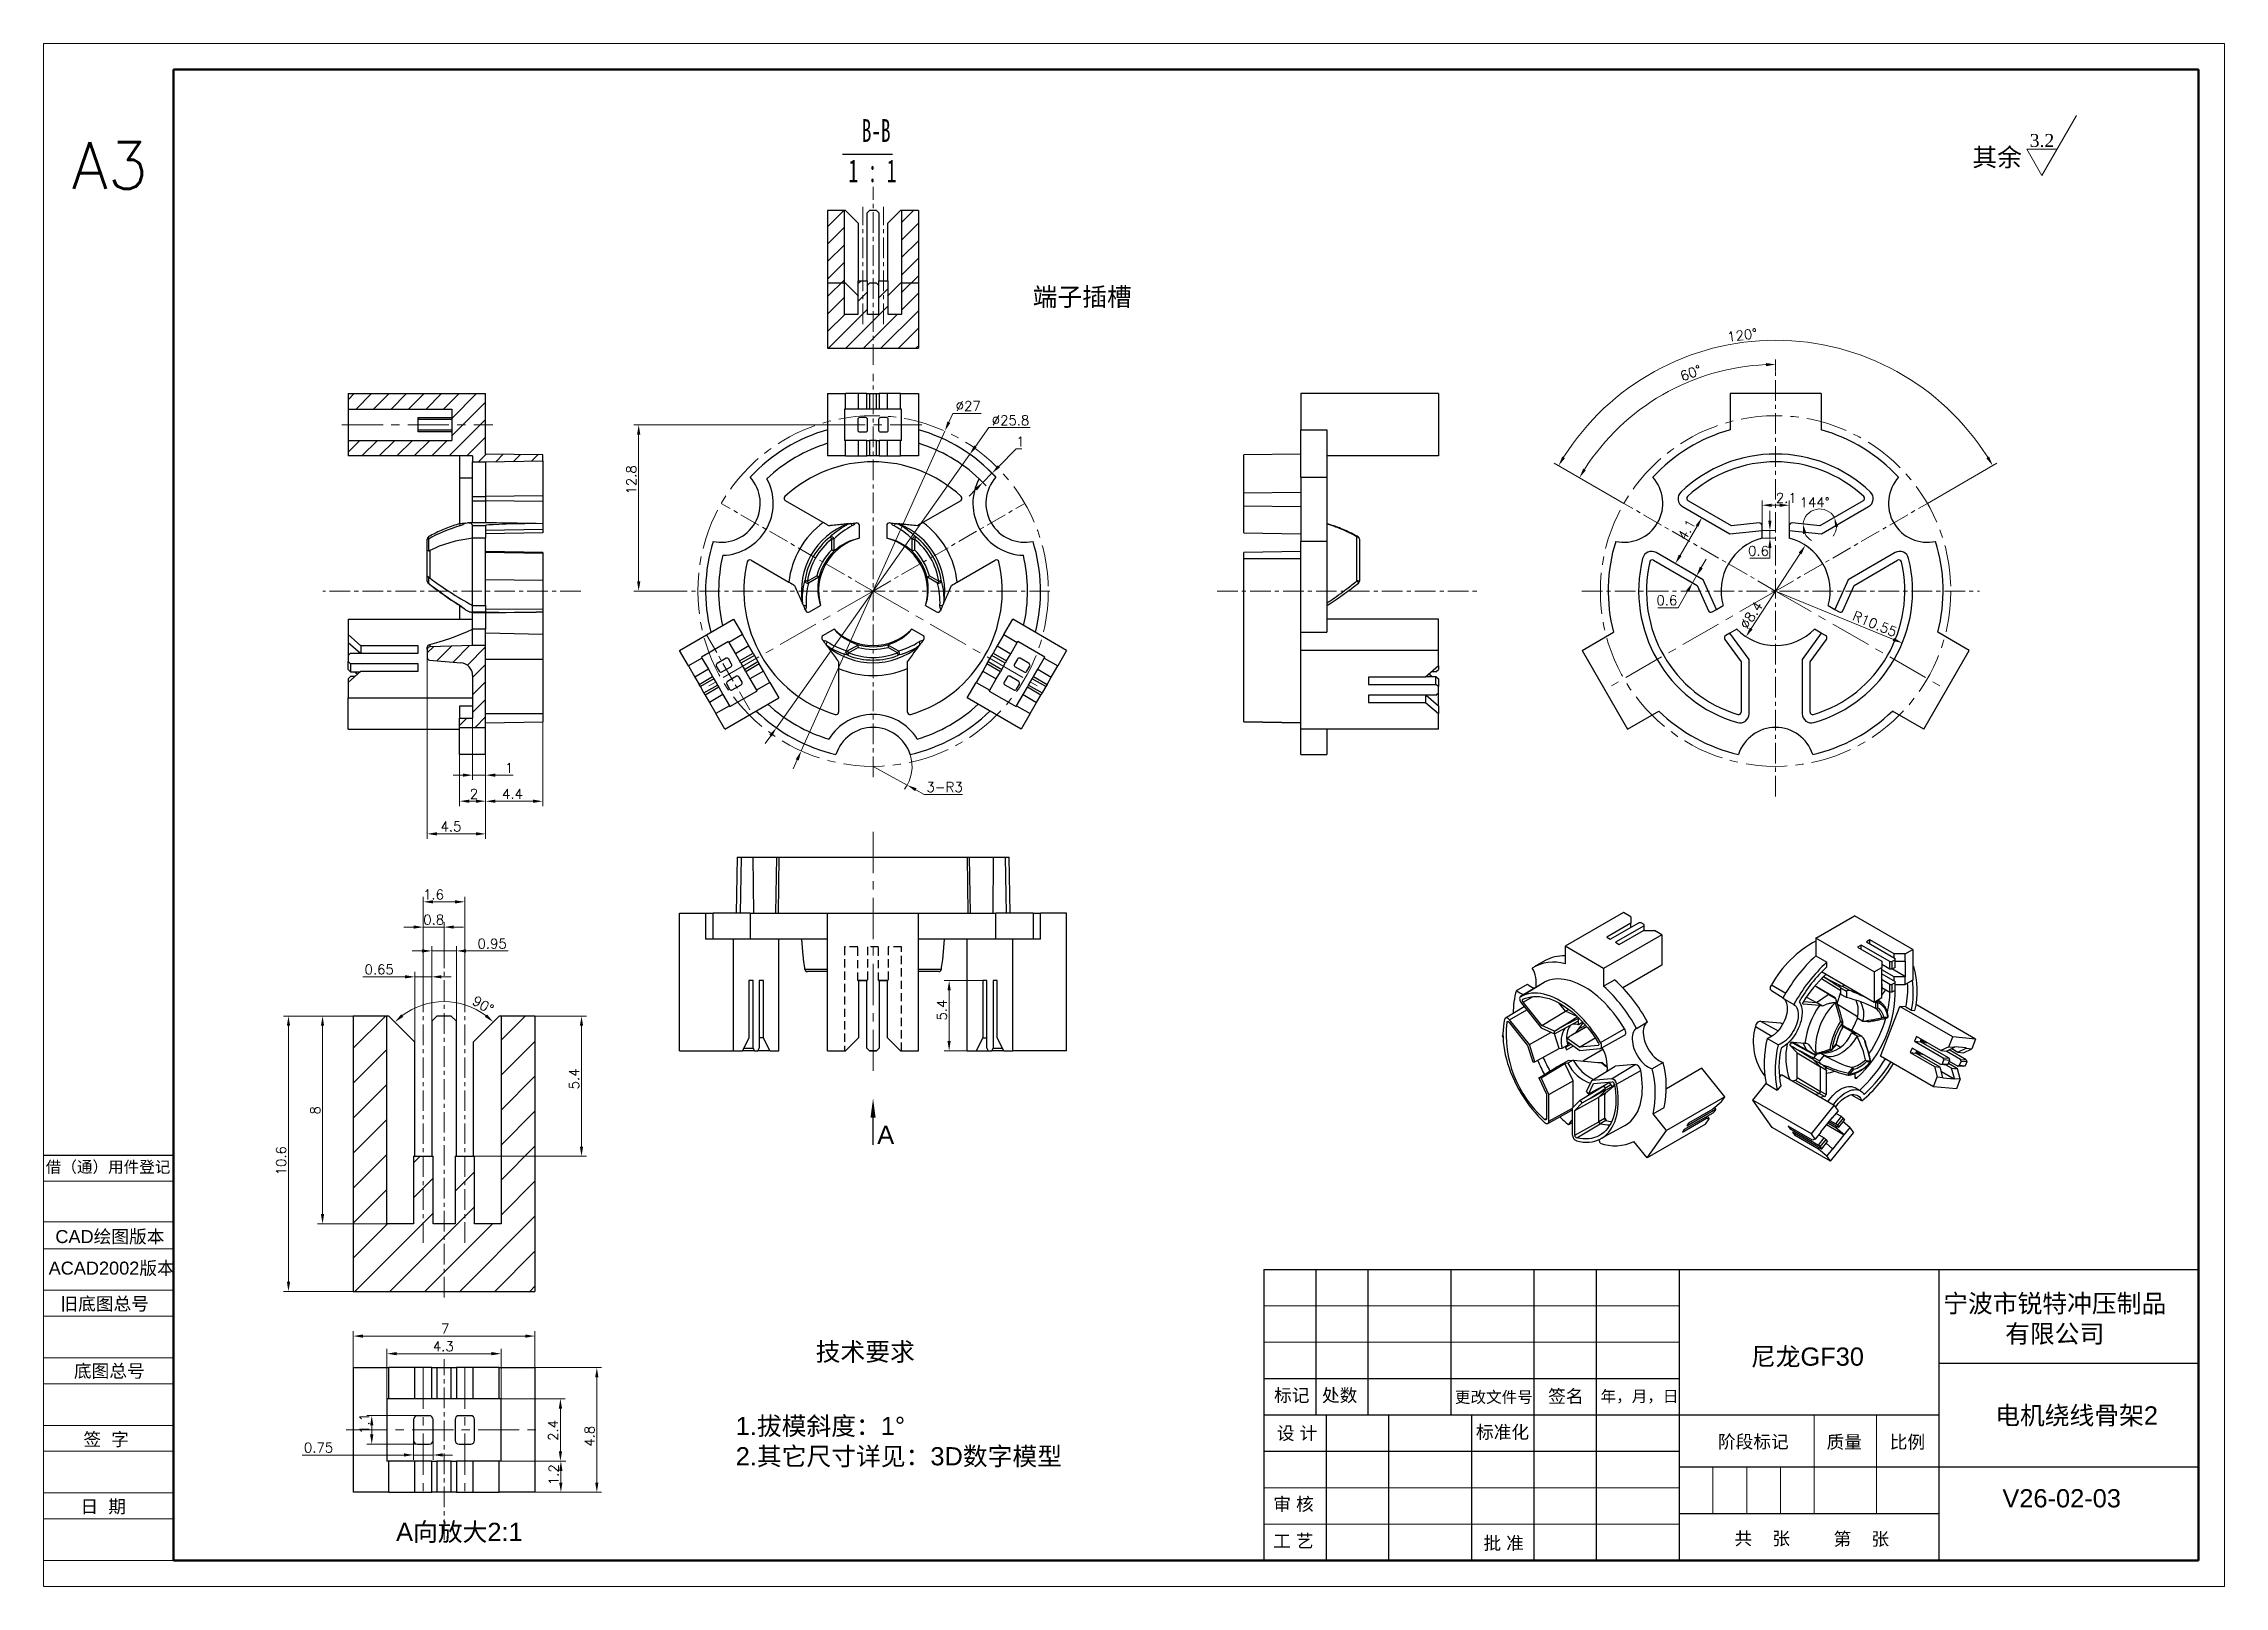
# Model space of a CAD drawing. Header units: millimetres. Extents: x 2522 to 3192, y 1532 to 1650.
# Drawn here: x 3023.7 to 3191.7, y 1531.6 to 1650.4 of the extents above; entities that cross this region are included whole.
import ezdxf

# ---------------------------------------------------------------- set-up
doc = ezdxf.new("R2010")
doc.units = ezdxf.units.MM
doc.linetypes.add('CENTER', pattern=[50.8, 31.75, -6.35, 6.35, -6.35])
doc.linetypes.add('HIDDEN', pattern=[9.525, 6.35, -3.175])
for name, color, linetype, lineweight in [('AM_5', 3, 'Continuous', 25), ('中心线', 1, 'CENTER', 9), ('填充', 3, 'Continuous', 9), ('实线', 7, 'Continuous', 25), ('尺寸标注', 2, 'Continuous', 9), ('引导线', 6, 'Continuous', 9), ('文本', 3, 'Continuous', 15), ('粗实线', 9, 'Continuous', 50), ('虚线', 4, 'HIDDEN', 13)]:
    doc.layers.add(name, color=color, linetype=linetype, lineweight=lineweight)
doc.layers.add('图框', color=7, linetype='Continuous')
doc.styles.add('SLDTEXTSTYLE5', font='TXT', dxfattribs={"width": 0.62})
doc.styles.add('SLDTEXTSTYLE6', font='TXT', dxfattribs={"width": 0.62})
doc.styles.add('st', font='txt.shx')
doc.styles.get("Standard").update_dxf_attribs({"font": 'arial.ttf'})
doc.dimstyles.new('2st0.3', dxfattribs={"dimscale": 0.3, "dimtxt": 2.5, "dimasz": 2.5, "dimexe": 1.25, "dimexo": 0, "dimtad": 1, "dimtoh": 1, "dimdec": 3, "dimlfac": 0.5, "dimdsep": 46, "dimtxsty": 'st', "dimcen": 0, "dimclrd": 256, "dimclre": 256, "dimclrt": 256, "dimadec": 4, "dimazin": 2, "dimtfac": 1, "dimtdec": 3, "dimtmove": 0, "dimatfit": 1, "dimfxl": 0, "dimlwd": -1, "dimlwe": -1, "dimarcsym": 0})
doc.dimstyles.new('st0.3', dxfattribs={"dimscale": 0.3, "dimtxt": 2.5, "dimasz": 2.5, "dimexe": 1.25, "dimexo": 0, "dimtad": 1, "dimtoh": 1, "dimdec": 3, "dimdsep": 46, "dimtxsty": 'st', "dimcen": 0, "dimclrd": 256, "dimclre": 256, "dimclrt": 256, "dimadec": 4, "dimazin": 2, "dimtfac": 1, "dimtdec": 3, "dimtmove": 0, "dimatfit": 1, "dimfxl": 0, "dimlwd": -1, "dimlwe": -1, "dimarcsym": 0})
pattern_1 = [(45, (-610.5838, 342.7968), (-0.6735192, 0.6735192), [])]

msp = doc.modelspace()

# ---------------------------------------------------------------- texts
at = {"layer": '实线', "ltscale": 0.2, "insert": (3025.8563, 1642.8366), "char_height": 3.6, "width": 10, "attachment_point": 1, "style": 'st'}
msp.add_mtext('A3', dxfattribs=at)
at = {"layer": '实线', "char_height": 1.4, "attachment_point": 5}
for s, insert, width in [('端子插槽', (3103.6892, 1630.8361), 15.987334), ('A', (3088.5516, 1566.387), 15.7484), ('宁波市锐特冲压制品\\P有限公司', (3178.6083, 1552.1575), 25.27192), ('尼龙GF30', (3159.5566, 1549.2313), 15.7484), (' 电机绕线骨架2', (3180.022, 1544.7016), 18.401), ('V26-02-03', (3179.1441, 1538.3881), 18.401), ('A向放大2:1', (3055.7094, 1535.7307), 15.987334)]:
    msp.add_mtext(s, dxfattribs=dict(at, insert=insert, width=width))
at = {"layer": '文本'}
for s, insert, char_height, width, attachment_point in [('{\\fTimes New Roman|b0|i0|c0|p18;3.2}', (3176.684, 1643.4579), 1, 5.84, 1), ('其余', (3174.1719, 1640.81), 1.4, 25.27192, 8), ('技术要求', (3086.9748, 1548.8238), 1.4, 25.27192, 8), ('1.拔模斜度：1°\\P2.其它尺寸详见：3D数字模型', (3076.9962, 1542.7209), 1.4, 35.80592, 4)]:
    msp.add_mtext(s, dxfattribs=dict(at, insert=insert, char_height=char_height, width=width, attachment_point=attachment_point))
at = {"layer": '文本', "ltscale": 0.2, "attachment_point": 5}
for s, insert, char_height, width in [('借（通）用件登记', (3028.6445, 1563.8567), 0.88, 20.45144), ('CAD绘图版本', (3028.7866, 1558.4922), 1, 30.318807), ('ACAD2002版本', (3028.9237, 1556.0638), 1, 23.403808), ('旧底图总号', (3028.3826, 1553.3183), 1, 26.475371), ('底图总号', (3028.7399, 1548.1453), 1, 5.80464), ('标记', (3119.8333, 1546.2778), 1, 5.80464), ('处数', (3123.5212, 1546.2691), 1, 5.80464), ('更改文件号', (3135.4001, 1546.1366), 0.88, 12.875266), ('签名', (3140.946, 1546.2003), 1, 5.80464), ('年，月，日', (3146.6229, 1546.1917), 0.88, 5.80464), ('设 计', (3120.2423, 1543.3503), 1, 5.80464), ('标准化', (3136.068, 1543.4413), 1, 5.80464), ('签  字', (3028.4957, 1542.8811), 1, 5.80464), ('阶段标记', (3155.3903, 1542.6993), 1, 5.80464), ('质量', (3162.3955, 1542.6761), 1, 5.80464), ('比例', (3167.2639, 1542.6761), 1, 5.80464), ('日  期', (3028.2724, 1537.706), 1, 5.80464), ('审 核', (3119.969, 1537.8941), 1, 5.80464), ('工 艺', (3119.9531, 1535.075), 1, 5.80464), ('批 准', (3136.1591, 1534.8885), 1, 5.80464), ('共    张', (3156.0824, 1535.2465), 1, 5.80464), ('第    张', (3163.709, 1535.2105), 1, 5.80464)]:
    msp.add_mtext(s, dxfattribs=dict(at, insert=insert, char_height=char_height, width=width))

# ---------------------------------------------------------------- blocks, each defined once
blk = doc.blocks.new('*D136')
at = {"layer": 'Defpoints', "color": 0, "ltscale": 0.1, "transparency": 16777216}
for p in [(3087.58, 1594.76), (3090.21, 1593.32)]:
    blk.add_point(p, dxfattribs=at)
at = {"layer": '尺寸标注', "ltscale": 0.1, "transparency": 16777216}
for p, q in [((3087.58, 1594.76), (3090.21, 1593.32)), ((3090.87, 1592.96), (3091.52, 1592.6)), ((3091.52, 1592.6), (3094.46, 1592.6))]:
    blk.add_line(p, q, dxfattribs=at)
blk.add_arc((3087.58, 1594.76), 3, 324.0882, 17.8585, dxfattribs=at)
blk.add_solid([(3090.93, 1593.07), (3090.81, 1592.85), (3090.21, 1593.32)], dxfattribs=at)
at = {"layer": '尺寸标注', "ltscale": 0.1, "transparency": 16777216, "insert": (3093.09, 1593.16), "char_height": 0.75, "attachment_point": 5, "style": 'st'}
blk.add_mtext('3-R3', dxfattribs=at)
blk = doc.blocks.new('SW_NOTE_1')
at = {"layer": '图框', "color": 0}
blk.add_line((-1.23, -0.86), (6.45, -0.86), dxfattribs=at)
at = {"layer": '图框', "color": 0, "char_height": 3.5, "attachment_point": 2}
for s, insert, style in [('B-B', (3.94, 4.51), 'SLDTEXTSTYLE5'), ('1 : 1', (3.37, -1.7), 'SLDTEXTSTYLE6')]:
    blk.add_mtext(s, dxfattribs=dict(at, insert=insert, style=style))
blk = doc.blocks.new('*D137')
at = {"layer": 'Defpoints', "color": 0, "ltscale": 0.1, "transparency": 16777216}
for p in [(3151.76, 1613.72), (3149.38, 1610.36), (3149.71, 1610.17)]:
    blk.add_point(p, dxfattribs=at)
at = {"layer": '尺寸标注', "ltscale": 0.1, "transparency": 16777216}
for p, q in [((3151.06, 1613.26), (3149.76, 1611.01)), ((3151.76, 1613.72), (3151.11, 1614.09)), ((3149.71, 1610.17), (3149.06, 1610.54))]:
    blk.add_line(p, q, dxfattribs=at)
for points in [[(3150.95, 1613.32), (3151.16, 1613.2), (3151.43, 1613.91)], [(3149.65, 1611.07), (3149.86, 1610.94), (3149.38, 1610.36)]]:
    blk.add_solid(points, dxfattribs=at)
at = {"layer": '尺寸标注', "ltscale": 0.1, "transparency": 16777216, "insert": (3150.25, 1612.99), "char_height": 0.75, "attachment_point": 5, "rotation": 60, "style": 'st'}
blk.add_mtext('4.1', dxfattribs=at)
blk = doc.blocks.new('*D138')
at = {"layer": 'Defpoints', "color": 0, "ltscale": 0.1, "transparency": 16777216}
for p in [(3055.73, 1595.68), (3057.73, 1595.68), (3057.73, 1592.08)]:
    blk.add_point(p, dxfattribs=at)
at = {"layer": '尺寸标注', "ltscale": 0.1, "transparency": 16777216}
for p, q in [((3055.73, 1595.68), (3055.73, 1591.7)), ((3057.73, 1595.68), (3057.73, 1591.7)), ((3056.48, 1592.08), (3056.98, 1592.08))]:
    blk.add_line(p, q, dxfattribs=at)
for points in [[(3056.48, 1592.2), (3056.48, 1591.95), (3055.73, 1592.08)], [(3056.98, 1592.2), (3056.98, 1591.95), (3057.73, 1592.08)]]:
    blk.add_solid(points, dxfattribs=at)
at = {"layer": '尺寸标注', "ltscale": 0.1, "transparency": 16777216, "insert": (3056.83, 1592.64), "char_height": 0.75, "attachment_point": 5, "style": 'st'}
blk.add_mtext('2', dxfattribs=at)
blk = doc.blocks.new('*D139')
at = {"layer": 'Defpoints', "color": 0, "ltscale": 0.1, "transparency": 16777216}
for p in [(3056.73, 1598.46), (3057.73, 1595.68), (3057.73, 1594.08)]:
    blk.add_point(p, dxfattribs=at)
at = {"layer": '尺寸标注', "ltscale": 0.1, "transparency": 16777216}
for p, q in [((3056.73, 1598.46), (3056.73, 1593.71)), ((3057.73, 1595.68), (3057.73, 1593.71)), ((3055.98, 1594.08), (3055.23, 1594.08)), ((3056.73, 1594.08), (3057.73, 1594.08)), ((3058.48, 1594.08), (3059.85, 1594.08))]:
    blk.add_line(p, q, dxfattribs=at)
for points in [[(3055.98, 1594.21), (3055.98, 1593.96), (3056.73, 1594.08)], [(3058.48, 1594.21), (3058.48, 1593.96), (3057.73, 1594.08)]]:
    blk.add_solid(points, dxfattribs=at)
at = {"layer": '尺寸标注', "ltscale": 0.1, "transparency": 16777216, "insert": (3059.54, 1594.64), "char_height": 0.75, "attachment_point": 5, "style": 'st'}
blk.add_mtext('1', dxfattribs=at)
blk = doc.blocks.new('*D140')
at = {"layer": 'Defpoints', "color": 0, "ltscale": 0.1, "transparency": 16777216}
for p in [(3095.03, 1618.79), (3080.13, 1597.73)]:
    blk.add_point(p, dxfattribs=at)
at = {"layer": '尺寸标注', "ltscale": 0.1, "transparency": 16777216}
for p, q in [((3095.46, 1619.4), (3096.49, 1620.85)), ((3096.49, 1620.85), (3099.67, 1620.85)), ((3080.13, 1597.73), (3095.03, 1618.79)), ((3079.69, 1597.12), (3079.26, 1596.51))]:
    blk.add_line(p, q, dxfattribs=at)
for points in [[(3095.36, 1619.48), (3095.56, 1619.33), (3095.03, 1618.79)], [(3079.59, 1597.19), (3079.8, 1597.05), (3080.13, 1597.73)]]:
    blk.add_solid(points, dxfattribs=at)
at = {"layer": '尺寸标注', "ltscale": 0.1, "transparency": 16777216, "insert": (3098.17, 1621.41), "char_height": 0.75, "attachment_point": 5, "style": 'st'}
blk.add_mtext('∅25.8', dxfattribs=at)
blk = doc.blocks.new('*D141')
at = {"layer": 'Defpoints', "color": 0, "ltscale": 0.1, "transparency": 16777216}
for p in [(3158.16, 1614.87), (3156.06, 1613.31), (3158.16, 1613.31)]:
    blk.add_point(p, dxfattribs=at)
at = {"layer": '尺寸标注', "ltscale": 0.1, "transparency": 16777216}
for p, q in [((3156.06, 1613.31), (3156.06, 1615.24)), ((3156.81, 1614.87), (3157.41, 1614.87)), ((3158.16, 1613.31), (3158.16, 1615.24))]:
    blk.add_line(p, q, dxfattribs=at)
for points in [[(3156.81, 1614.99), (3156.81, 1614.74), (3156.06, 1614.87)], [(3157.41, 1614.99), (3157.41, 1614.74), (3158.16, 1614.87)]]:
    blk.add_solid(points, dxfattribs=at)
at = {"layer": '尺寸标注', "ltscale": 0.1, "transparency": 16777216, "insert": (3157.93, 1615.43), "char_height": 0.75, "attachment_point": 5, "style": 'st'}
blk.add_mtext('2.1', dxfattribs=at)
blk = doc.blocks.new('*D142')
at = {"layer": 'Defpoints', "color": 0, "ltscale": 0.1, "transparency": 16777216}
for p in [(3151.01, 1609.42), (3151.06, 1608.69), (3151.36, 1609.21)]:
    blk.add_point(p, dxfattribs=at)
at = {"layer": '尺寸标注', "ltscale": 0.1, "transparency": 16777216}
for p, q in [((3151.36, 1609.21), (3150.68, 1609.61)), ((3151.38, 1610.07), (3151.76, 1610.72)), ((3150.33, 1608.25), (3149.6, 1606.98)), ((3151.06, 1608.69), (3150.38, 1609.09)), ((3151.01, 1609.42), (3150.71, 1608.9)), ((3149.6, 1606.98), (3148.04, 1606.98))]:
    blk.add_line(p, q, dxfattribs=at)
for points in [[(3151.27, 1610.13), (3151.49, 1610), (3151.01, 1609.42)], [(3150.22, 1608.31), (3150.44, 1608.19), (3150.71, 1608.9)]]:
    blk.add_solid(points, dxfattribs=at)
at = {"layer": '尺寸标注', "ltscale": 0.1, "transparency": 16777216, "insert": (3148.73, 1607.55), "char_height": 0.75, "attachment_point": 5, "style": 'st'}
blk.add_mtext('0.6', dxfattribs=at)
blk = doc.blocks.new('*D143')
at = {"layer": 'Defpoints', "color": 0, "ltscale": 0.1, "transparency": 16777216}
for p in [(3160.78, 1614.56), (3163.86, 1615.22), (3158.38, 1613.51), (3160.51, 1613.28), (3160.51, 1613.28)]:
    blk.add_point(p, dxfattribs=at)
at = {"layer": '尺寸标注', "ltscale": 0.1, "transparency": 16777216}
for start, end in [(30, 174), (322.9321, 356.4661), (207.5339, 241.0679)]:
    blk.add_arc((3160.51, 1613.28), 1.3, start, end, dxfattribs=at)
for points in [[(3159.23, 1612.66), (3159.48, 1612.71), (3159.22, 1613.42)], [(3161.69, 1613.18), (3161.93, 1613.23), (3161.64, 1613.93)]]:
    blk.add_solid(points, dxfattribs=at)
at = {"layer": '尺寸标注', "ltscale": 0.1, "transparency": 16777216, "insert": (3160.12, 1615.09), "char_height": 0.75, "attachment_point": 5, "style": 'st'}
blk.add_mtext('144°', dxfattribs=at)
blk = doc.blocks.new('*D144')
at = {"layer": 'Defpoints', "color": 0, "ltscale": 0.1, "transparency": 16777216}
for p in [(3157.11, 1608.26), (3166.87, 1604.26)]:
    blk.add_point(p, dxfattribs=at)
at = {"layer": '尺寸标注', "ltscale": 0.1, "transparency": 16777216}
blk.add_line((3157.11, 1608.26), (3166.18, 1604.54), dxfattribs=at)
blk.add_solid([(3166.22, 1604.66), (3166.13, 1604.42), (3166.87, 1604.26)], dxfattribs=at)
at = {"layer": '尺寸标注', "ltscale": 0.1, "transparency": 16777216, "insert": (3164.75, 1605.73), "char_height": 0.75, "attachment_point": 5, "rotation": 337.6812, "style": 'st'}
blk.add_mtext('R10.55', dxfattribs=at)
blk = doc.blocks.new('*D145')
at = {"layer": 'Defpoints', "color": 0, "ltscale": 0.1, "transparency": 16777216}
for p in [(3156.06, 1612.93), (3156.67, 1612.93), (3156.06, 1612.33)]:
    blk.add_point(p, dxfattribs=at)
at = {"layer": '尺寸标注', "ltscale": 0.1, "transparency": 16777216}
for p, q in [((3156.06, 1612.93), (3157.04, 1612.93)), ((3156.67, 1613.68), (3156.67, 1614.43)), ((3156.67, 1612.93), (3156.67, 1612.33)), ((3156.06, 1612.33), (3157.04, 1612.33)), ((3156.67, 1611.58), (3156.67, 1610.79)), ((3156.67, 1610.79), (3155.11, 1610.79))]:
    blk.add_line(p, q, dxfattribs=at)
for points in [[(3156.54, 1613.68), (3156.79, 1613.68), (3156.67, 1612.93)], [(3156.54, 1611.58), (3156.79, 1611.58), (3156.67, 1612.33)]]:
    blk.add_solid(points, dxfattribs=at)
at = {"layer": '尺寸标注', "ltscale": 0.1, "transparency": 16777216, "insert": (3155.79, 1611.35), "char_height": 0.75, "attachment_point": 5, "style": 'st'}
blk.add_mtext('0.6', dxfattribs=at)
blk = doc.blocks.new('*D146')
at = {"layer": 'Defpoints', "color": 0, "ltscale": 0.1, "transparency": 16777216}
for p in [(3083.81, 1621.06), (3069.52, 1608.26), (3072.16, 1608.26)]:
    blk.add_point(p, dxfattribs=at)
at = {"layer": '尺寸标注', "ltscale": 0.1, "transparency": 16777216}
for p, q in [((3083.81, 1621.06), (3069.15, 1621.06)), ((3069.52, 1620.31), (3069.52, 1609.01)), ((3072.16, 1608.26), (3069.15, 1608.26))]:
    blk.add_line(p, q, dxfattribs=at)
for points in [[(3069.4, 1620.31), (3069.65, 1620.31), (3069.52, 1621.06)], [(3069.4, 1609.01), (3069.65, 1609.01), (3069.52, 1608.26)]]:
    blk.add_solid(points, dxfattribs=at)
at = {"layer": '尺寸标注', "ltscale": 0.1, "transparency": 16777216, "insert": (3068.96, 1616.82), "char_height": 0.75, "attachment_point": 5, "rotation": 90, "style": 'st'}
blk.add_mtext('12.8', dxfattribs=at)
blk = doc.blocks.new('*D114')
at = {"layer": 'Defpoints', "color": 0, "ltscale": 0.1, "transparency": 16777216}
for p in [(3061.53, 1548.46), (3066.3, 1548.46), (3061.53, 1538.86)]:
    blk.add_point(p, dxfattribs=at)
at = {"layer": '尺寸标注', "ltscale": 0.1, "transparency": 16777216}
for p, q in [((3061.53, 1548.46), (3066.67, 1548.46)), ((3066.3, 1539.61), (3066.3, 1547.71)), ((3061.53, 1538.86), (3066.67, 1538.86))]:
    blk.add_line(p, q, dxfattribs=at)
for points in [[(3066.17, 1547.71), (3066.42, 1547.71), (3066.3, 1548.46)], [(3066.17, 1539.61), (3066.42, 1539.61), (3066.3, 1538.86)]]:
    blk.add_solid(points, dxfattribs=at)
at = {"layer": '尺寸标注', "ltscale": 0.1, "transparency": 16777216, "insert": (3065.74, 1543.17), "char_height": 0.75, "attachment_point": 5, "rotation": 90, "style": 'st'}
blk.add_mtext('4.8', dxfattribs=at)
blk = doc.blocks.new('*D115')
at = {"layer": 'Defpoints', "color": 0, "ltscale": 0.1, "transparency": 16777216}
for p in [(3042.54, 1575.53), (3047.53, 1575.53), (3047.53, 1554.33)]:
    blk.add_point(p, dxfattribs=at)
at = {"layer": '尺寸标注', "ltscale": 0.1, "transparency": 16777216}
for p, q in [((3047.53, 1575.53), (3042.17, 1575.53)), ((3042.54, 1555.08), (3042.54, 1574.78)), ((3047.53, 1554.33), (3042.17, 1554.33))]:
    blk.add_line(p, q, dxfattribs=at)
for points in [[(3042.42, 1574.78), (3042.67, 1574.78), (3042.54, 1575.53)], [(3042.42, 1555.08), (3042.67, 1555.08), (3042.54, 1554.33)]]:
    blk.add_solid(points, dxfattribs=at)
at = {"layer": '尺寸标注', "ltscale": 0.1, "transparency": 16777216, "insert": (3041.98, 1564.39), "char_height": 0.75, "attachment_point": 5, "rotation": 90, "style": 'st'}
blk.add_mtext('10.6', dxfattribs=at)
blk = doc.blocks.new('*D116')
at = {"layer": 'Defpoints', "color": 0, "ltscale": 0.1, "transparency": 16777216}
for p in [(3058.93, 1546.06), (3063.49, 1546.06), (3058.93, 1541.26)]:
    blk.add_point(p, dxfattribs=at)
at = {"layer": '尺寸标注', "ltscale": 0.1, "transparency": 16777216}
for p, q in [((3058.93, 1546.06), (3063.87, 1546.06)), ((3063.49, 1542.01), (3063.49, 1545.31)), ((3058.93, 1541.26), (3063.87, 1541.26))]:
    blk.add_line(p, q, dxfattribs=at)
for points in [[(3063.37, 1545.31), (3063.62, 1545.31), (3063.49, 1546.06)], [(3063.37, 1542.01), (3063.62, 1542.01), (3063.49, 1541.26)]]:
    blk.add_solid(points, dxfattribs=at)
at = {"layer": '尺寸标注', "ltscale": 0.1, "transparency": 16777216, "insert": (3062.93, 1543.62), "char_height": 0.75, "attachment_point": 5, "rotation": 90, "style": 'st'}
blk.add_mtext('2.4', dxfattribs=at)
blk = doc.blocks.new('*D117')
at = {"layer": 'Defpoints', "color": 0, "ltscale": 0.1, "transparency": 16777216}
for p in [(3045.17, 1575.53), (3047.53, 1575.53), (3050.13, 1559.53)]:
    blk.add_point(p, dxfattribs=at)
at = {"layer": '尺寸标注', "ltscale": 0.1, "transparency": 16777216}
for p, q in [((3047.53, 1575.53), (3044.79, 1575.53)), ((3045.17, 1560.28), (3045.17, 1574.78)), ((3050.13, 1559.53), (3044.79, 1559.53))]:
    blk.add_line(p, q, dxfattribs=at)
for points in [[(3045.04, 1574.78), (3045.29, 1574.78), (3045.17, 1575.53)], [(3045.04, 1560.28), (3045.29, 1560.28), (3045.17, 1559.53)]]:
    blk.add_solid(points, dxfattribs=at)
at = {"layer": '尺寸标注', "ltscale": 0.1, "transparency": 16777216, "insert": (3044.61, 1568.27), "char_height": 0.75, "attachment_point": 5, "rotation": 90, "style": 'st'}
blk.add_mtext('8', dxfattribs=at)
blk = doc.blocks.new('*D118')
at = {"layer": 'Defpoints', "color": 0, "ltscale": 0.1, "transparency": 16777216}
for p in [(3056.13, 1584.33), (3052.93, 1576.13), (3056.13, 1576.13)]:
    blk.add_point(p, dxfattribs=at)
at = {"layer": '尺寸标注', "ltscale": 0.1, "transparency": 16777216}
for p, q in [((3052.93, 1576.13), (3052.93, 1584.7)), ((3053.68, 1584.33), (3055.38, 1584.33)), ((3056.13, 1576.13), (3056.13, 1584.7))]:
    blk.add_line(p, q, dxfattribs=at)
for points in [[(3053.68, 1584.45), (3053.68, 1584.2), (3052.93, 1584.33)], [(3055.38, 1584.45), (3055.38, 1584.2), (3056.13, 1584.33)]]:
    blk.add_solid(points, dxfattribs=at)
at = {"layer": '尺寸标注', "ltscale": 0.1, "transparency": 16777216, "insert": (3053.72, 1584.89), "char_height": 0.75, "attachment_point": 5, "style": 'st'}
blk.add_mtext('1.6', dxfattribs=at)
blk = doc.blocks.new('*D119')
at = {"layer": 'Defpoints', "color": 0, "ltscale": 0.1, "transparency": 16777216}
for p in [(3058.93, 1549.53), (3050.13, 1546.06), (3058.93, 1546.06)]:
    blk.add_point(p, dxfattribs=at)
at = {"layer": '尺寸标注', "ltscale": 0.1, "transparency": 16777216}
for p, q in [((3050.13, 1546.06), (3050.13, 1549.91)), ((3050.88, 1549.53), (3058.18, 1549.53)), ((3058.93, 1546.06), (3058.93, 1549.91))]:
    blk.add_line(p, q, dxfattribs=at)
for points in [[(3050.88, 1549.66), (3050.88, 1549.41), (3050.13, 1549.53)], [(3058.18, 1549.66), (3058.18, 1549.41), (3058.93, 1549.53)]]:
    blk.add_solid(points, dxfattribs=at)
at = {"layer": '尺寸标注', "ltscale": 0.1, "transparency": 16777216, "insert": (3054.47, 1550.1), "char_height": 0.75, "attachment_point": 5, "style": 'st'}
blk.add_mtext('4.3', dxfattribs=at)
blk = doc.blocks.new('*D120')
at = {"layer": 'Defpoints', "color": 0, "ltscale": 0.1, "transparency": 16777216}
for p in [(3058.93, 1541.26), (3063.53, 1541.26), (3061.53, 1538.86)]:
    blk.add_point(p, dxfattribs=at)
at = {"layer": '尺寸标注', "ltscale": 0.1, "transparency": 16777216}
for p, q in [((3058.93, 1541.26), (3063.9, 1541.26)), ((3063.53, 1539.61), (3063.53, 1540.51)), ((3061.53, 1538.86), (3063.9, 1538.86))]:
    blk.add_line(p, q, dxfattribs=at)
for points in [[(3063.4, 1540.51), (3063.65, 1540.51), (3063.53, 1541.26)], [(3063.4, 1539.61), (3063.65, 1539.61), (3063.53, 1538.86)]]:
    blk.add_solid(points, dxfattribs=at)
at = {"layer": '尺寸标注', "ltscale": 0.1, "transparency": 16777216, "insert": (3062.97, 1540.21), "char_height": 0.75, "attachment_point": 5, "rotation": 90, "style": 'st'}
blk.add_mtext('1.2', dxfattribs=at)
blk = doc.blocks.new('*D121')
at = {"layer": 'Defpoints', "color": 0, "ltscale": 0.1, "transparency": 16777216}
for p in [(3052.48, 1544.76), (3048.96, 1542.56), (3052.48, 1542.56)]:
    blk.add_point(p, dxfattribs=at)
at = {"layer": '尺寸标注', "ltscale": 0.1, "transparency": 16777216}
for p, q in [((3052.48, 1544.76), (3048.58, 1544.76)), ((3048.96, 1544.01), (3048.96, 1543.31)), ((3052.48, 1542.56), (3048.58, 1542.56))]:
    blk.add_line(p, q, dxfattribs=at)
for points in [[(3048.83, 1544.01), (3049.08, 1544.01), (3048.96, 1544.76)], [(3048.83, 1543.31), (3049.08, 1543.31), (3048.96, 1542.56)]]:
    blk.add_solid(points, dxfattribs=at)
at = {"layer": '尺寸标注', "ltscale": 0.1, "transparency": 16777216, "insert": (3048.39, 1544.16), "char_height": 0.75, "attachment_point": 5, "rotation": 90, "style": 'st'}
blk.add_mtext('1.1', dxfattribs=at)
blk = doc.blocks.new('*D122')
at = {"layer": 'Defpoints', "color": 0, "ltscale": 0.1, "transparency": 16777216}
for p in [(3052.18, 1542.86), (3053.68, 1542.86), (3053.68, 1541.73)]:
    blk.add_point(p, dxfattribs=at)
at = {"layer": '尺寸标注', "ltscale": 0.1, "transparency": 16777216}
for p, q in [((3052.18, 1542.86), (3052.18, 1541.36)), ((3053.68, 1542.86), (3053.68, 1541.36)), ((3051.43, 1541.73), (3043.61, 1541.73)), ((3053.68, 1541.73), (3052.18, 1541.73)), ((3054.43, 1541.73), (3055.18, 1541.73))]:
    blk.add_line(p, q, dxfattribs=at)
for points in [[(3051.43, 1541.86), (3051.43, 1541.61), (3052.18, 1541.73)], [(3054.43, 1541.86), (3054.43, 1541.61), (3053.68, 1541.73)]]:
    blk.add_solid(points, dxfattribs=at)
at = {"layer": '尺寸标注', "ltscale": 0.1, "transparency": 16777216, "insert": (3044.86, 1542.3), "char_height": 0.75, "attachment_point": 5, "style": 'st'}
blk.add_mtext('0.75', dxfattribs=at)
blk = doc.blocks.new('*D123')
at = {"layer": 'Defpoints', "color": 0, "ltscale": 0.1, "transparency": 16777216}
for p in [(3061.53, 1550.89), (3047.53, 1548.46), (3061.53, 1548.46)]:
    blk.add_point(p, dxfattribs=at)
at = {"layer": '尺寸标注', "ltscale": 0.1, "transparency": 16777216}
for p, q in [((3047.53, 1548.46), (3047.53, 1551.26)), ((3048.28, 1550.89), (3060.78, 1550.89)), ((3061.53, 1548.46), (3061.53, 1551.26))]:
    blk.add_line(p, q, dxfattribs=at)
for points in [[(3048.28, 1551.01), (3048.28, 1550.76), (3047.53, 1550.89)], [(3060.78, 1551.01), (3060.78, 1550.76), (3061.53, 1550.89)]]:
    blk.add_solid(points, dxfattribs=at)
at = {"layer": '尺寸标注', "ltscale": 0.1, "transparency": 16777216, "insert": (3054.61, 1551.45), "char_height": 0.75, "attachment_point": 5, "style": 'st'}
blk.add_mtext('7', dxfattribs=at)
blk = doc.blocks.new('*D124')
at = {"layer": 'Defpoints', "color": 0, "ltscale": 0.1, "transparency": 16777216}
for p in [(3157.11, 1625.2), (3145.89, 1621.63), (3145.42, 1615.01), (3157.11, 1608.26), (3157.11, 1592.44)]:
    blk.add_point(p, dxfattribs=at)
at = {"layer": '尺寸标注', "ltscale": 0.1, "transparency": 16777216}
for p, q in [((3157.11, 1625.2), (3157.11, 1626.09)), ((3145.42, 1615.01), (3141.67, 1617.17))]:
    blk.add_line(p, q, dxfattribs=at)
blk.add_arc((3157.11, 1608.26), 17.45, 92.463, 147.537, dxfattribs=at)
for points in [[(3156.36, 1625.82), (3156.36, 1625.57), (3157.11, 1625.71)], [(3142.49, 1617.56), (3142.28, 1617.69), (3142, 1616.99)]]:
    blk.add_solid(points, dxfattribs=at)
at = {"layer": '尺寸标注', "ltscale": 0.1, "transparency": 16777216, "insert": (3150.58, 1625.05), "char_height": 0.75, "attachment_point": 5, "rotation": 21.2473, "style": 'st'}
blk.add_mtext('60°', dxfattribs=at)
blk = doc.blocks.new('*D125')
at = {"layer": 'Defpoints', "color": 0, "ltscale": 0.1, "transparency": 16777216}
for p in [(3163.71, 1626.41), (3145.42, 1615.01), (3168.8, 1615.01), (3157.11, 1608.26), (3157.11, 1608.26)]:
    blk.add_point(p, dxfattribs=at)
at = {"layer": '尺寸标注', "ltscale": 0.1, "transparency": 16777216}
for p, q in [((3145.42, 1615.01), (3140.06, 1618.1)), ((3168.8, 1615.01), (3174.16, 1618.1))]:
    blk.add_line(p, q, dxfattribs=at)
blk.add_arc((3157.11, 1608.26), 19.31, 32.2258, 147.7742, dxfattribs=at)
for points in [[(3140.88, 1618.49), (3140.67, 1618.62), (3140.39, 1617.92)], [(3173.55, 1618.62), (3173.34, 1618.49), (3173.83, 1617.92)]]:
    blk.add_solid(points, dxfattribs=at)
at = {"layer": '尺寸标注', "ltscale": 0.1, "transparency": 16777216, "insert": (3154.54, 1627.97), "char_height": 0.75, "attachment_point": 5, "rotation": 7.4228, "style": 'st'}
blk.add_mtext('120°', dxfattribs=at)
blk = doc.blocks.new('*D126')
at = {"layer": 'Defpoints', "color": 0, "ltscale": 0.1, "transparency": 16777216}
for p in [(3062.13, 1598.18), (3057.73, 1595.68), (3057.73, 1592.07)]:
    blk.add_point(p, dxfattribs=at)
at = {"layer": '尺寸标注', "ltscale": 0.1, "transparency": 16777216}
for p, q in [((3062.13, 1598.18), (3062.13, 1591.7)), ((3057.73, 1595.68), (3057.73, 1591.7)), ((3061.38, 1592.07), (3058.48, 1592.07))]:
    blk.add_line(p, q, dxfattribs=at)
for points in [[(3058.48, 1592.2), (3058.48, 1591.95), (3057.73, 1592.07)], [(3061.38, 1592.2), (3061.38, 1591.95), (3062.13, 1592.07)]]:
    blk.add_solid(points, dxfattribs=at)
at = {"layer": '尺寸标注', "ltscale": 0.1, "transparency": 16777216, "insert": (3059.8, 1592.64), "char_height": 0.75, "attachment_point": 5, "style": 'st'}
blk.add_mtext('4.4', dxfattribs=at)
blk = doc.blocks.new('*D127')
at = {"layer": 'Defpoints', "color": 0, "ltscale": 0.1, "transparency": 16777216}
for p in [(3053.23, 1603.15), (3057.73, 1595.68), (3057.73, 1589.56)]:
    blk.add_point(p, dxfattribs=at)
at = {"layer": '尺寸标注', "ltscale": 0.1, "transparency": 16777216}
for p, q in [((3053.23, 1603.15), (3053.23, 1589.19)), ((3057.73, 1595.68), (3057.73, 1589.19)), ((3053.98, 1589.56), (3056.98, 1589.56))]:
    blk.add_line(p, q, dxfattribs=at)
for points in [[(3053.98, 1589.69), (3053.98, 1589.44), (3053.23, 1589.56)], [(3056.98, 1589.69), (3056.98, 1589.44), (3057.73, 1589.56)]]:
    blk.add_solid(points, dxfattribs=at)
at = {"layer": '尺寸标注', "ltscale": 0.1, "transparency": 16777216, "insert": (3055.06, 1590.13), "char_height": 0.75, "attachment_point": 5, "style": 'st'}
blk.add_mtext('4.5', dxfattribs=at)
blk = doc.blocks.new('*D128')
at = {"layer": 'Defpoints', "color": 0, "ltscale": 0.1, "transparency": 16777216}
for p in [(3054.53, 1582.38), (3054.53, 1579.22), (3052.93, 1576.13)]:
    blk.add_point(p, dxfattribs=at)
at = {"layer": '尺寸标注', "ltscale": 0.1, "transparency": 16777216}
for p, q in [((3052.93, 1576.13), (3052.93, 1582.76)), ((3054.53, 1579.22), (3054.53, 1582.76)), ((3052.18, 1582.38), (3051.43, 1582.38)), ((3052.93, 1582.38), (3054.53, 1582.38)), ((3055.28, 1582.38), (3056.03, 1582.38))]:
    blk.add_line(p, q, dxfattribs=at)
for points in [[(3052.18, 1582.51), (3052.18, 1582.26), (3052.93, 1582.38)], [(3055.28, 1582.51), (3055.28, 1582.26), (3054.53, 1582.38)]]:
    blk.add_solid(points, dxfattribs=at)
at = {"layer": '尺寸标注', "ltscale": 0.1, "transparency": 16777216, "insert": (3053.73, 1582.95), "char_height": 0.75, "attachment_point": 5, "style": 'st'}
blk.add_mtext('0.8', dxfattribs=at)
blk = doc.blocks.new('*D129')
at = {"layer": 'Defpoints', "color": 0, "ltscale": 0.1, "transparency": 16777216}
for p in [(3055.48, 1580.55), (3053.58, 1575.13), (3055.48, 1575.13)]:
    blk.add_point(p, dxfattribs=at)
at = {"layer": '尺寸标注', "ltscale": 0.1, "transparency": 16777216}
for p, q in [((3053.58, 1575.13), (3053.58, 1580.92)), ((3055.48, 1575.13), (3055.48, 1580.92)), ((3052.83, 1580.55), (3052.08, 1580.55)), ((3053.58, 1580.55), (3055.48, 1580.55)), ((3056.23, 1580.55), (3059.48, 1580.55))]:
    blk.add_line(p, q, dxfattribs=at)
for points in [[(3052.83, 1580.67), (3052.83, 1580.42), (3053.58, 1580.55)], [(3056.23, 1580.67), (3056.23, 1580.42), (3055.48, 1580.55)]]:
    blk.add_solid(points, dxfattribs=at)
at = {"layer": '尺寸标注', "ltscale": 0.1, "transparency": 16777216, "insert": (3058.23, 1581.11), "char_height": 0.75, "attachment_point": 5, "style": 'st'}
blk.add_mtext('0.95', dxfattribs=at)
blk = doc.blocks.new('*D130')
at = {"layer": 'Defpoints', "color": 0, "ltscale": 0.1, "transparency": 16777216}
for p in [(3053.58, 1578.55), (3052.28, 1573.53), (3053.58, 1573.53)]:
    blk.add_point(p, dxfattribs=at)
at = {"layer": '尺寸标注', "ltscale": 0.1, "transparency": 16777216}
for p, q in [((3051.53, 1578.55), (3048.28, 1578.55)), ((3052.28, 1573.53), (3052.28, 1578.93)), ((3053.58, 1578.55), (3052.28, 1578.55)), ((3053.58, 1573.53), (3053.58, 1578.93)), ((3054.33, 1578.55), (3055.08, 1578.55))]:
    blk.add_line(p, q, dxfattribs=at)
for points in [[(3051.53, 1578.68), (3051.53, 1578.43), (3052.28, 1578.55)], [(3054.33, 1578.68), (3054.33, 1578.43), (3053.58, 1578.55)]]:
    blk.add_solid(points, dxfattribs=at)
at = {"layer": '尺寸标注', "ltscale": 0.1, "transparency": 16777216, "insert": (3049.53, 1579.12), "char_height": 0.75, "attachment_point": 5, "style": 'st'}
blk.add_mtext('0.65', dxfattribs=at)
blk = doc.blocks.new('*D131')
at = {"layer": 'Defpoints', "color": 0, "ltscale": 0.1, "transparency": 16777216}
for p in [(3061.53, 1575.53), (3065.12, 1575.53), (3056.88, 1564.73)]:
    blk.add_point(p, dxfattribs=at)
at = {"layer": '尺寸标注', "ltscale": 0.1, "transparency": 16777216}
for p, q in [((3061.53, 1575.53), (3065.49, 1575.53)), ((3065.12, 1565.48), (3065.12, 1574.78)), ((3056.88, 1564.73), (3065.49, 1564.73))]:
    blk.add_line(p, q, dxfattribs=at)
for points in [[(3064.99, 1574.78), (3065.24, 1574.78), (3065.12, 1575.53)], [(3064.99, 1565.48), (3065.24, 1565.48), (3065.12, 1564.73)]]:
    blk.add_solid(points, dxfattribs=at)
at = {"layer": '尺寸标注', "ltscale": 0.1, "transparency": 16777216, "insert": (3064.55, 1570.69), "char_height": 0.75, "attachment_point": 5, "rotation": 90, "style": 'st'}
blk.add_mtext('5.4', dxfattribs=at)
blk = doc.blocks.new('*D132')
at = {"layer": 'Defpoints', "color": 0, "ltscale": 0.1, "transparency": 16777216}
for p in [(3096.02, 1578.26), (3093.44, 1572.86), (3094.83, 1572.86)]:
    blk.add_point(p, dxfattribs=at)
at = {"layer": '尺寸标注', "ltscale": 0.1, "transparency": 16777216}
for p, q in [((3096.02, 1578.26), (3093.06, 1578.26)), ((3093.44, 1577.51), (3093.44, 1573.61)), ((3094.83, 1572.86), (3093.06, 1572.86))]:
    blk.add_line(p, q, dxfattribs=at)
for points in [[(3093.31, 1577.51), (3093.56, 1577.51), (3093.44, 1578.26)], [(3093.31, 1573.61), (3093.56, 1573.61), (3093.44, 1572.86)]]:
    blk.add_solid(points, dxfattribs=at)
at = {"layer": '尺寸标注', "ltscale": 0.1, "transparency": 16777216, "insert": (3092.88, 1575.99), "char_height": 0.75, "attachment_point": 5, "rotation": 90, "style": 'st'}
blk.add_mtext('5.4', dxfattribs=at)
blk = doc.blocks.new('*D133')
at = {"layer": 'Defpoints', "color": 0, "ltscale": 0.1, "transparency": 16777216}
for p in [(3093.11, 1620.58), (3082.05, 1595.95)]:
    blk.add_point(p, dxfattribs=at)
at = {"layer": '尺寸标注', "ltscale": 0.1, "transparency": 16777216}
for p, q in [((3093.42, 1621.26), (3093.72, 1621.94)), ((3093.72, 1621.94), (3095.91, 1621.94)), ((3082.05, 1595.95), (3093.11, 1620.58)), ((3081.74, 1595.26), (3081.43, 1594.58))]:
    blk.add_line(p, q, dxfattribs=at)
for points in [[(3093.3, 1621.31), (3093.53, 1621.21), (3093.11, 1620.58)], [(3081.62, 1595.31), (3081.85, 1595.21), (3082.05, 1595.95)]]:
    blk.add_solid(points, dxfattribs=at)
at = {"layer": '尺寸标注', "ltscale": 0.1, "transparency": 16777216, "insert": (3094.91, 1622.51), "char_height": 0.75, "attachment_point": 5, "style": 'st'}
blk.add_mtext('∅27', dxfattribs=at)
blk = doc.blocks.new('*D134')
at = {"layer": 'Defpoints', "color": 0, "ltscale": 0.1, "transparency": 16777216}
for p in [(3159.4, 1611.78), (3154.82, 1604.74)]:
    blk.add_point(p, dxfattribs=at)
at = {"layer": '尺寸标注', "ltscale": 0.1, "transparency": 16777216}
blk.add_line((3158.99, 1611.15), (3155.23, 1605.37), dxfattribs=at)
for points in [[(3158.89, 1611.22), (3159.1, 1611.09), (3159.4, 1611.78)], [(3155.12, 1605.44), (3155.33, 1605.3), (3154.82, 1604.74)]]:
    blk.add_solid(points, dxfattribs=at)
at = {"layer": '尺寸标注', "ltscale": 0.1, "transparency": 16777216, "insert": (3155.23, 1606.4), "char_height": 0.75, "attachment_point": 5, "rotation": 56.9437, "style": 'st'}
blk.add_mtext('∅8.4', dxfattribs=at)
blk = doc.blocks.new('*D135')
at = {"layer": 'Defpoints', "color": 0, "ltscale": 0.1, "transparency": 16777216}
for p in [(3053.14, 1576.46), (3050.28, 1575.53), (3058.78, 1575.53), (3052.28, 1573.53), (3056.78, 1573.53)]:
    blk.add_point(p, dxfattribs=at)
at = {"layer": '尺寸标注', "ltscale": 0.1, "transparency": 16777216}
blk.add_arc((3054.53, 1571.28), 5.36, 53.0196, 126.9804, dxfattribs=at)
for points in [[(3051.39, 1575.47), (3051.22, 1575.66), (3050.74, 1575.07)], [(3057.84, 1575.66), (3057.67, 1575.47), (3058.32, 1575.07)]]:
    blk.add_solid(points, dxfattribs=at)
at = {"layer": '尺寸标注', "ltscale": 0.1, "transparency": 16777216, "insert": (3057.53, 1576.39), "char_height": 0.75, "attachment_point": 5, "rotation": 329.6209, "style": 'st'}
blk.add_mtext('90°', dxfattribs=at)
blk = doc.blocks.new('*D147')
at = {"layer": 'Defpoints', "color": 0, "ltscale": 0.1, "transparency": 16777216}
for p in [(3095.75, 1616.91), (3096.46, 1617.62), (3096.74, 1617.33)]:
    blk.add_point(p, dxfattribs=at)
at = {"layer": '尺寸标注', "ltscale": 0.1, "transparency": 16777216}
for p, q in [((3097.27, 1617.86), (3098.61, 1619.21)), ((3098.61, 1619.21), (3099.05, 1619.21)), ((3095.75, 1616.91), (3096.3, 1616.36)), ((3096.04, 1616.63), (3096.74, 1617.33)), ((3096.46, 1617.62), (3097.01, 1617.07)), ((3095.5, 1616.1), (3094.97, 1615.57))]:
    blk.add_line(p, q, dxfattribs=at)
for points in [[(3097.18, 1617.95), (3097.36, 1617.78), (3096.74, 1617.33)], [(3095.42, 1616.18), (3095.59, 1616.01), (3096.04, 1616.63)]]:
    blk.add_solid(points, dxfattribs=at)
at = {"layer": '尺寸标注', "ltscale": 0.1, "transparency": 16777216, "insert": (3098.93, 1619.77), "char_height": 0.75, "attachment_point": 5, "style": 'st'}
blk.add_mtext('1', dxfattribs=at)

# ---------------------------------------------------------------- dimensions: what is measured, and where the dimension line sits
at = {"layer": '尺寸标注', "ltscale": 0.1}
for base, line1, line2, dimstyle, picture, middle in [((3163.71303, 1626.40523), ((3157.1094, 1608.26192), (3145.41806, 1615.01192)), ((3157.1094, 1608.26192), (3168.80074, 1615.01192)), '2st0.3', '*D125', (3154.61503, 1627.40783)), ((3145.89374, 1621.62823), ((3157.1094, 1592.43709), (3157.1094, 1625.2027)), ((3157.1094, 1608.26192), (3145.41806, 1615.01192)), '2st0.3', '*D124', (3150.78617, 1624.52433)), ((3160.779662, 1614.556374), ((3163.859363, 1615.218968), (3160.509394, 1613.284863)), ((3160.509394, 1613.284863), (3158.380307, 1613.508638)), 'st0.3', '*D143', (3160.118304, 1614.524554)), ((3053.1428, 1576.461), ((3058.7808, 1575.531), (3056.7808, 1573.531)), ((3052.2808, 1573.531), (3050.2808, 1575.531)), 'st0.3', '*D135', (3057.2428, 1575.9074))]:
    dim = msp.add_angular_dim_2l(base=base, line1=line1, line2=line2, dimstyle=dimstyle, dxfattribs=at)
    dim.commit()
    dim.dimension.update_dxf_attribs({"geometry": picture, "text_midpoint": middle, "dimtype": 162})
dim = msp.add_diameter_dim_2p(p1=(3082.0456, 1595.9474), p2=(3093.1096, 1620.5764), dimstyle='st0.3', override={"dimtol": 0, "dimlim": 0, "dimtp": 0, "dimtm": 0, "dimtfac": 1, "dimtdec": 3, "dimtolj": 0, "dimtzin": 8}, dxfattribs=at)
dim.commit()
dim.dimension.update_dxf_attribs({"geometry": '*D133', "text_midpoint": (3094.9117, 1621.9447), "dimtype": 163})
for p1, p2, picture, middle in [((3080.1264, 1597.7315), (3095.0289, 1618.7923), '*D140', (3098.1732, 1620.8511)), ((3159.4003, 1611.7821), (3154.8185, 1604.7418), '*D134', (3155.6975, 1606.0925))]:
    dim = msp.add_diameter_dim_2p(p1=p1, p2=p2, dimstyle='st0.3', dxfattribs=at)
    dim.commit()
    dim.dimension.update_dxf_attribs({"geometry": picture, "text_midpoint": middle, "dimtype": 163})
for base, p1, p2, angle, dimstyle, picture, middle, dimtype in [((3069.5206, 1608.2619), (3083.8068, 1621.0619), (3072.1627, 1608.2619), 90, 'st0.3', '*D146', (3069.5206, 1616.8247), 160), ((3096.7424, 1617.3342), (3095.7493, 1616.9125), (3096.4567, 1617.6199), 45, 'st0.3', '*D147', (3098.9269, 1619.2061), 161), ((3149.3811, 1610.3567), (3151.7607, 1613.7171), (3149.7107, 1610.1664), 240, 'st0.3', '*D137', (3150.737, 1612.7053), 161), ((3156.6689, 1612.9286), (3156.0594, 1612.3286), (3156.0594, 1612.9286), 90, 'st0.3', '*D145', (3155.7939, 1610.7855), 160), ((3151.0077, 1609.4176), (3151.0594, 1608.6949), (3151.3594, 1609.2145), 60.000003, 'st0.3', '*D142', (3148.7281, 1606.9848), 161), ((3042.5424, 1575.531), (3047.5308, 1554.331), (3047.5308, 1575.531), 90, '2st0.3', '*D115', (3042.5424, 1564.3936), 160), ((3045.1687, 1575.531), (3050.1308, 1559.531), (3047.5308, 1575.531), 90, '2st0.3', '*D117', (3045.1687, 1568.2712), 160), ((3065.1159, 1575.531), (3056.8808, 1564.731), (3061.5308, 1575.531), 90, '2st0.3', '*D131', (3065.1159, 1570.688), 160), ((3066.2996, 1548.4582), (3061.5308, 1538.8582), (3061.5308, 1548.4582), 90, '2st0.3', '*D114', (3066.2996, 1543.1729), 160), ((3063.4947, 1546.0582), (3058.9308, 1541.2582), (3058.9308, 1546.0582), 90, '2st0.3', '*D116', (3063.4947, 1543.6203), 160), ((3048.9556, 1542.5582), (3052.4808, 1544.7582), (3052.4808, 1542.5582), 90, '2st0.3', '*D121', (3048.9556, 1544.1561), 160), ((3063.5276, 1541.2582), (3061.5308, 1538.8582), (3058.9308, 1541.2582), 90, '2st0.3', '*D120', (3063.5276, 1540.2124), 160)]:
    dim = msp.add_linear_dim(base=base, p1=p1, p2=p2, angle=angle, dimstyle=dimstyle, dxfattribs=at)
    dim.commit()
    dim.dimension.update_dxf_attribs({"geometry": picture, "text_midpoint": middle, "dimtype": dimtype})
for base, p1, p2, dimstyle, picture, middle in [((3158.1594, 1614.8675), (3156.0594, 1613.3097), (3158.1594, 1613.3097), 'st0.3', '*D141', (3157.9329, 1614.8675)), ((3056.1308, 1584.3288), (3052.9308, 1576.1333), (3056.1308, 1576.1333), '2st0.3', '*D118', (3053.7168, 1584.3288)), ((3054.5308, 1582.3848), (3052.9308, 1576.1333), (3054.5308, 1579.2154), '2st0.3', '*D128', (3053.7308, 1582.3848)), ((3055.4808, 1580.5491), (3053.5808, 1575.131), (3055.4808, 1575.131), '2st0.3', '*D129', (3058.2308, 1580.5491)), ((3053.5808, 1578.5547), (3052.2808, 1573.531), (3053.5808, 1573.531), '2st0.3', '*D130', (3049.5308, 1578.5547)), ((3061.5308, 1550.886), (3047.5308, 1548.4582), (3061.5308, 1548.4582), '2st0.3', '*D123', (3054.6084, 1550.886)), ((3053.6808, 1541.7331), (3052.1808, 1542.8582), (3053.6808, 1542.8582), '2st0.3', '*D122', (3044.8609, 1541.7331))]:
    dim = msp.add_linear_dim(base=base, p1=p1, p2=p2, dimstyle=dimstyle, dxfattribs=at)
    dim.commit()
    dim.dimension.update_dxf_attribs({"geometry": picture, "text_midpoint": middle, "dimtype": 160})
dim = msp.add_radius_dim(center=(3157.1094, 1608.2619), mpoint=(3166.8691, 1604.2555), dimstyle='st0.3', dxfattribs=at)
dim.commit()
dim.dimension.update_dxf_attribs({"geometry": '*D144', "text_midpoint": (3164.536, 1605.2132), "dimtype": 164})
for base, p1, picture, middle in [((3057.7291, 1589.5644), (3053.2291, 1603.1455), '*D127', (3055.0556, 1589.5644)), ((3057.7291, 1594.0801), (3056.7291, 1598.4619), '*D139', (3059.5416, 1594.0801)), ((3057.7291, 1592.0726), (3062.1291, 1598.1786), '*D126', (3059.797, 1592.0726)), ((3057.7291, 1592.078), (3055.7291, 1595.6819), '*D138', (3056.8313, 1592.078))]:
    dim = msp.add_linear_dim(base=base, p1=p1, p2=(3057.7291, 1595.6819), dimstyle='st0.3', override={"dimtol": 0, "dimlim": 0, "dimtp": 0, "dimtm": 0, "dimtfac": 1, "dimtdec": 3, "dimtolj": 0, "dimtzin": 8}, dxfattribs=at)
    dim.commit()
    dim.dimension.update_dxf_attribs({"geometry": picture, "text_midpoint": middle, "dimtype": 160})
dim = msp.add_radius_dim(center=(3087.5776, 1594.7619), mpoint=(3090.2078, 1593.319), text='3-<>', dimstyle='st0.3', dxfattribs=at)
dim.commit()
dim.dimension.update_dxf_attribs({"geometry": '*D136', "text_midpoint": (3093.0854, 1592.5975), "dimtype": 164})
dim = msp.add_linear_dim(base=(3093.4399, 1572.8586), p1=(3096.0218, 1578.2586), p2=(3094.8343, 1572.8586), angle=90, dimstyle='st0.3', override={"dimtol": 0, "dimlim": 0, "dimtp": 0, "dimtm": 0, "dimtfac": 1, "dimtdec": 3, "dimtolj": 0, "dimtzin": 8}, dxfattribs=at)
dim.commit()
dim.dimension.update_dxf_attribs({"geometry": '*D132', "text_midpoint": (3093.4399, 1575.9881), "dimtype": 160})
dim = msp.add_linear_dim(base=(3058.9308, 1549.5337), p1=(3050.1308, 1546.0582), p2=(3058.9308, 1546.0582), text='4.3', dimstyle='2st0.3', dxfattribs=at)
dim.commit()
dim.dimension.update_dxf_attribs({"geometry": '*D119', "text_midpoint": (3054.4718, 1549.5337), "dimtype": 160})

# ---------------------------------------------------------------- hatches: boundary and pattern name
at = {"layer": '填充'}
h = msp.add_hatch(dxfattribs=at)
h.set_pattern_fill('ANSI31', color=256, scale=0.3, style=0)
h.set_pattern_definition([(45, (-610.5838, 329.9563), (-0.6735192, 0.6735192), [])])
h.paths.add_polyline_path([(3085.3776, 1637.5568), (3084.0776, 1637.5568), (3084.0776, 1626.9568), (3091.0776, 1626.9568), (3091.0776, 1637.5568), (3089.7776, 1637.5568), (3089.7776, 1629.5568), (3088.7526, 1629.5568), (3088.7526, 1632.1568), (3088.0026, 1632.1568), (3088.0026, 1629.5568), (3087.1526, 1629.5568), (3087.1526, 1632.1568), (3086.4026, 1632.1568), (3086.4026, 1629.5568), (3085.3776, 1629.5568)], flags=0)
h = msp.add_hatch(dxfattribs=at)
h.set_pattern_fill('ANSI31', color=256, scale=0.3, style=0)
h.set_pattern_definition(pattern_1)
h.paths.add_polyline_path([(3056.7291, 1618.2119), (3057.7291, 1618.2119), (3062.0291, 1618.287), (3062.0291, 1618.7369), (3057.7291, 1618.8119), (3057.7291, 1623.4619), (3047.1291, 1623.4619), (3047.1291, 1622.2619), (3055.1291, 1622.2619), (3055.1291, 1619.8619), (3047.1291, 1619.8619), (3047.1291, 1618.6619), (3056.7291, 1618.6619)], flags=0)
h = msp.add_hatch(dxfattribs=at)
h.set_pattern_fill('ANSI31', color=256, scale=0.3, style=0)
h.set_pattern_definition(pattern_1)
edge = h.paths.add_edge_path(flags=0)
edge.add_line((3055.7291, 1597.7619), (3057.7291, 1597.7619))
edge.add_line((3057.7291, 1597.7619), (3057.7291, 1604.0619))
edge.add_line((3057.7291, 1604.0619), (3056.7291, 1604.0619))
edge.add_line((3056.7291, 1604.0619), (3053.4234, 1603.9675))
edge.add_arc((3053.4291, 1603.7676), 0.2, 91.636577, 180)
edge.add_line((3053.2291, 1603.7676), (3053.2291, 1603.1455))
edge.add_arc((3053.4291, 1603.1455), 0.2, 180, 265.100908)
edge.add_line((3053.412, 1602.9462), (3055.8145, 1602.7403))
edge.add_arc((3055.7291, 1601.744), 1, 0, 85.100908, ccw=False)
edge.add_line((3056.7291, 1601.744), (3056.7291, 1598.4619))
edge.add_line((3056.7291, 1598.4619), (3055.7291, 1598.4619))
edge.add_line((3055.7291, 1598.4619), (3055.7291, 1597.7619))
h = msp.add_hatch(dxfattribs=at)
h.set_pattern_fill('ANSI31', color=256, scale=0.6, style=0)
h.set_pattern_definition([(45, (-4341.792, -1039.67), (-1.3470384, 1.3470384), [])])
h.paths.add_polyline_path([(3050.1308, 1575.531), (3047.5308, 1575.531), (3047.5308, 1554.331), (3061.5308, 1554.331), (3061.5308, 1575.531), (3058.9308, 1575.531), (3058.9308, 1559.531), (3056.8808, 1559.531), (3056.8808, 1564.731), (3055.3808, 1564.731), (3055.3808, 1559.531), (3053.6808, 1559.531), (3053.6808, 1564.731), (3052.1808, 1564.731), (3052.1808, 1559.531), (3050.1308, 1559.531)], flags=0)

# ---------------------------------------------------------------- linework, layer by layer
at = {"color": 7, "linetype": 'Continuous', "lineweight": 25}
for p, q in [((3084.0776, 1637.5568), (3084.0776, 1626.9568)), ((3085.3776, 1637.5568), (3084.0776, 1637.5568)), ((3085.3776, 1629.5568), (3085.3776, 1637.5568)), ((3085.4526, 1637.5568), (3085.3776, 1637.5568)), ((3086.4526, 1636.5568), (3085.4526, 1637.5568)), ((3086.4526, 1632.1568), (3086.4526, 1636.5568)), ((3087.3026, 1637.5568), (3087.1026, 1637.3568)), ((3087.1026, 1637.3568), (3087.1026, 1632.1568)), ((3087.8526, 1637.5568), (3087.3026, 1637.5568)), ((3088.0526, 1637.3568), (3087.8526, 1637.5568)), ((3088.0526, 1632.1568), (3088.0526, 1637.3568)), ((3089.7026, 1637.5568), (3088.7026, 1636.5568)), ((3088.7026, 1636.5568), (3088.7026, 1632.1568)), ((3089.7776, 1637.5568), (3089.7026, 1637.5568)), ((3089.7776, 1637.5568), (3089.7776, 1629.5568)), ((3091.0776, 1637.5568), (3089.7776, 1637.5568)), ((3091.0776, 1637.5568), (3091.0776, 1626.9568)), ((3085.3776, 1631.9706), (3084.0776, 1631.9706)), ((3085.4526, 1631.9706), (3085.3776, 1631.9706)), ((3086.4526, 1630.9706), (3085.4526, 1631.9706)), ((3086.4026, 1632.1568), (3086.4026, 1629.5568)), ((3086.4026, 1632.1568), (3087.1526, 1632.1568)), ((3087.3026, 1631.9706), (3087.1026, 1631.7706)), ((3087.1526, 1629.5568), (3087.1526, 1632.1568)), ((3087.8526, 1631.9706), (3087.3026, 1631.9706)), ((3088.0526, 1631.7706), (3087.8526, 1631.9706)), ((3088.0026, 1632.1568), (3088.0026, 1629.5568)), ((3088.0026, 1632.1568), (3088.7526, 1632.1568)), ((3089.7026, 1631.9706), (3088.7026, 1630.9706)), ((3088.7526, 1629.5568), (3088.7526, 1632.1568)), ((3089.7776, 1631.9706), (3089.7026, 1631.9706)), ((3091.0776, 1631.9706), (3089.7776, 1631.9706)), ((3086.4026, 1629.5568), (3085.3776, 1629.5568)), ((3088.0026, 1629.5568), (3087.1526, 1629.5568)), ((3089.7776, 1629.5568), (3088.7526, 1629.5568)), ((3084.0776, 1626.9568), (3091.0776, 1626.9568)), ((3047.1291, 1623.4619), (3047.1291, 1622.2619)), ((3047.1291, 1623.4619), (3057.7291, 1623.4619)), ((3057.7291, 1618.8119), (3057.7291, 1623.4619)), ((3084.0776, 1623.4619), (3084.0776, 1618.6619)), ((3084.0776, 1623.4619), (3085.4526, 1623.4619)), ((3085.4526, 1622.2619), (3085.4526, 1623.4619)), ((3086.4526, 1623.4619), (3085.4526, 1623.4619)), ((3086.4526, 1622.2619), (3086.4526, 1623.4619)), ((3087.1026, 1623.4619), (3086.4526, 1623.4619)), ((3087.1026, 1622.2619), (3087.1026, 1623.4619)), ((3087.1026, 1623.4619), (3087.3026, 1623.4619)), ((3087.3026, 1623.4619), (3087.3026, 1622.2619)), ((3087.3026, 1623.4619), (3087.8526, 1623.4619)), ((3087.8526, 1622.2619), (3087.8526, 1623.4619)), ((3087.8526, 1623.4619), (3088.0526, 1623.4619)), ((3088.0526, 1623.4619), (3088.0526, 1622.2619)), ((3088.7026, 1623.4619), (3088.0526, 1623.4619)), ((3088.7026, 1622.2619), (3088.7026, 1623.4619)), ((3089.7026, 1623.4619), (3088.7026, 1623.4619)), ((3089.7026, 1622.2619), (3089.7026, 1623.4619)), ((3089.7026, 1623.4619), (3091.0776, 1623.4619)), ((3091.0776, 1623.4619), (3091.0776, 1618.6619)), ((3131.1406, 1623.4619), (3120.5406, 1623.4619)), ((3120.5406, 1623.4619), (3120.5406, 1620.678)), ((3131.1406, 1623.4619), (3131.1406, 1618.6619)), ((3153.6094, 1623.4619), (3153.6094, 1620.678)), ((3160.6094, 1623.4619), (3153.6094, 1623.4619)), ((3160.6094, 1623.4619), (3160.6094, 1620.678)), ((3047.1291, 1622.2619), (3055.1291, 1622.2619)), ((3047.1291, 1622.2619), (3047.1291, 1619.8619)), ((3052.5291, 1621.6119), (3055.1291, 1621.6119)), ((3052.5291, 1621.4619), (3052.5291, 1621.6119)), ((3055.1291, 1621.4619), (3052.5291, 1621.4619)), ((3052.5291, 1620.6619), (3052.5291, 1621.4619)), ((3055.1291, 1622.2619), (3055.1291, 1619.8619)), ((3085.3776, 1622.2619), (3085.3776, 1619.8619)), ((3085.4526, 1622.2619), (3085.3776, 1622.2619)), ((3086.4526, 1622.2619), (3085.4526, 1622.2619)), ((3086.4026, 1621.4619), (3086.4026, 1620.6619)), ((3087.1026, 1622.2619), (3086.4526, 1622.2619)), ((3087.0026, 1621.6119), (3086.5526, 1621.6119)), ((3087.3026, 1622.2619), (3087.1026, 1622.2619)), ((3087.1526, 1620.6619), (3087.1526, 1621.4619)), ((3087.8526, 1622.2619), (3087.3026, 1622.2619)), ((3088.0526, 1622.2619), (3087.8526, 1622.2619)), ((3088.0026, 1621.4619), (3088.0026, 1620.6619)), ((3088.7026, 1622.2619), (3088.0526, 1622.2619)), ((3088.6026, 1621.6119), (3088.1526, 1621.6119)), ((3089.7026, 1622.2619), (3088.7026, 1622.2619)), ((3088.7526, 1620.6619), (3088.7526, 1621.4619)), ((3089.7776, 1622.2619), (3089.7026, 1622.2619)), ((3089.7776, 1619.8619), (3089.7776, 1622.2619)), ((3047.1291, 1619.8619), (3047.1291, 1618.6619)), ((3047.1291, 1619.8619), (3055.1291, 1619.8619)), ((3052.5291, 1620.6619), (3055.1291, 1620.6619)), ((3052.5291, 1620.5119), (3052.5291, 1620.6619)), ((3055.1291, 1620.5119), (3052.5291, 1620.5119)), ((3085.4526, 1619.8619), (3085.3776, 1619.8619)), ((3085.4526, 1618.6619), (3085.4526, 1619.8619)), ((3086.4526, 1619.8619), (3085.4526, 1619.8619)), ((3086.4526, 1618.6619), (3086.4526, 1619.8619)), ((3087.1026, 1619.8619), (3086.4526, 1619.8619)), ((3086.5526, 1620.5119), (3087.0026, 1620.5119)), ((3087.1026, 1618.6619), (3087.1026, 1619.8619)), ((3087.1026, 1619.8619), (3087.3026, 1619.8619)), ((3087.3026, 1619.8619), (3087.3026, 1618.6619)), ((3087.8526, 1619.8619), (3087.3026, 1619.8619)), ((3087.8526, 1618.6619), (3087.8526, 1619.8619)), ((3087.8526, 1619.8619), (3088.0526, 1619.8619)), ((3088.0526, 1619.8619), (3088.0526, 1618.6619)), ((3088.7026, 1619.8619), (3088.0526, 1619.8619)), ((3088.1526, 1620.5119), (3088.6026, 1620.5119)), ((3088.7026, 1618.6619), (3088.7026, 1619.8619)), ((3089.7026, 1619.8619), (3088.7026, 1619.8619)), ((3089.7026, 1618.6619), (3089.7026, 1619.8619)), ((3089.7776, 1619.8619), (3089.7026, 1619.8619)), ((3120.5406, 1620.678), (3122.5406, 1620.678)), ((3120.5406, 1617.0248), (3120.5406, 1620.678)), ((3122.5406, 1620.678), (3122.5406, 1617.0248)), ((3056.7291, 1618.6619), (3047.1291, 1618.6619)), ((3055.7291, 1618.6619), (3055.7291, 1616.9655)), ((3056.7291, 1618.6619), (3056.7291, 1618.2119)), ((3056.7291, 1618.2119), (3057.7291, 1618.2119)), ((3056.7291, 1615.5384), (3056.7291, 1618.2119)), ((3062.1291, 1618.7369), (3057.7291, 1618.8119)), ((3057.7291, 1618.2119), (3062.1291, 1618.287)), ((3057.7291, 1618.2119), (3057.7291, 1615.5384)), ((3062.1291, 1618.287), (3062.1291, 1618.7369)), ((3062.1291, 1618.287), (3062.1291, 1615.5933)), ((3085.4526, 1618.6619), (3084.0776, 1618.6619)), ((3085.4526, 1618.6619), (3086.4526, 1618.6619)), ((3086.4526, 1618.6619), (3087.1026, 1618.6619)), ((3087.3026, 1618.6619), (3087.1026, 1618.6619)), ((3087.8526, 1618.6619), (3087.3026, 1618.6619)), ((3088.0526, 1618.6619), (3087.8526, 1618.6619)), ((3088.0526, 1618.6619), (3088.7026, 1618.6619)), ((3088.7026, 1618.6619), (3089.7026, 1618.6619)), ((3091.0776, 1618.6619), (3089.7026, 1618.6619)), ((3120.5406, 1618.8119), (3116.1406, 1618.7369)), ((3116.1406, 1615.8238), (3116.1406, 1618.7369)), ((3131.1406, 1618.6619), (3122.5406, 1618.6619)), ((3055.7291, 1616.9655), (3056.7291, 1616.9655)), ((3055.7291, 1616.9655), (3055.7291, 1613.4476)), ((3120.5406, 1617.0248), (3122.5406, 1617.0248)), ((3120.5406, 1617.0248), (3120.5406, 1612.079)), ((3122.5406, 1617.0248), (3122.5406, 1612.079)), ((3056.7291, 1615.5384), (3057.7291, 1615.5384)), ((3056.7291, 1615.219), (3056.7291, 1615.5384)), ((3056.7291, 1615.219), (3057.7291, 1615.219)), ((3056.7291, 1613.5344), (3056.7291, 1615.219)), ((3062.1291, 1615.5933), (3057.7291, 1615.5384)), ((3057.7291, 1615.5384), (3057.7291, 1615.219)), ((3062.1291, 1615.154), (3057.7291, 1615.219)), ((3057.7291, 1615.219), (3057.7291, 1613.5097)), ((3062.1291, 1615.5933), (3062.1291, 1615.154)), ((3062.1291, 1615.154), (3062.1291, 1613.4485)), ((3083.7455, 1613.5344), (3080.8276, 1615.219)), ((3094.3276, 1615.219), (3091.4097, 1613.5344)), ((3116.1406, 1615.8238), (3120.5406, 1615.878)), ((3116.1406, 1614.8314), (3116.1406, 1615.8238)), ((3116.1406, 1614.8314), (3120.5406, 1614.7664)), ((3116.1406, 1612.745), (3116.1406, 1614.8314)), ((3149.9432, 1614.7664), (3153.5782, 1612.6678)), ((3153.7094, 1613.2849), (3150.3594, 1615.219)), ((3163.8594, 1615.219), (3160.5094, 1613.2849)), ((3160.6406, 1612.6678), (3164.2756, 1614.7664)), ((3056.1905, 1613.4992), (3056.3465, 1613.5086)), ((3057.7919, 1613.5097), (3056.3827, 1613.5097)), ((3056.7269, 1613.5097), (3056.7291, 1613.5344)), ((3056.7291, 1613.3097), (3057.7291, 1613.3097)), ((3056.7291, 1612.3286), (3056.7291, 1613.3097)), ((3057.7291, 1613.3097), (3057.7291, 1612.9286)), ((3062.1291, 1612.9961), (3057.7291, 1612.9286)), ((3057.7291, 1612.9286), (3057.7291, 1612.3286)), ((3062.1291, 1613.4485), (3061.6202, 1613.4584)), ((3062.1291, 1613.4485), (3062.1291, 1612.9961)), ((3062.1291, 1612.9961), (3062.1291, 1612.745)), ((3086.2166, 1613.4992), (3086.3067, 1613.5086)), ((3086.5276, 1612.3286), (3086.5276, 1613.3097)), ((3088.6276, 1613.3097), (3088.6276, 1612.3286)), ((3088.9386, 1613.4992), (3088.8485, 1613.5086)), ((3153.5782, 1612.6678), (3156.0594, 1612.9286)), ((3155.8385, 1613.5086), (3153.7094, 1613.2849)), ((3155.9843, 1613.4485), (3155.9932, 1613.4584)), ((3156.0594, 1612.9286), (3156.0594, 1613.3097)), ((3156.0594, 1612.3286), (3156.0594, 1612.9286)), ((3158.1594, 1613.3097), (3158.1594, 1612.9286)), ((3158.1594, 1612.9286), (3160.6406, 1612.6678)), ((3158.1594, 1612.9286), (3158.1594, 1612.3286)), ((3160.5094, 1613.2849), (3158.3803, 1613.5086)), ((3053.2291, 1611.4317), (3053.2291, 1612.2651)), ((3053.3291, 1612.2651), (3053.2291, 1612.2651)), ((3053.2291, 1609.4364), (3053.2291, 1611.4317)), ((3053.3291, 1612.2651), (3053.3291, 1611.3594)), ((3053.4234, 1611.3747), (3053.4234, 1609.2677)), ((3057.7291, 1612.3286), (3056.7291, 1612.3286)), ((3056.7291, 1607.1379), (3056.7291, 1612.3286)), ((3062.1291, 1612.745), (3057.7291, 1612.6678)), ((3057.7291, 1607.1379), (3057.7291, 1612.3286)), ((3062.1291, 1611.2345), (3057.7291, 1611.3095)), ((3062.1291, 1611.1507), (3057.7291, 1611.2157)), ((3062.1291, 1611.2345), (3062.1291, 1611.1507)), ((3062.1291, 1611.1507), (3062.1291, 1609.0643)), ((3084.3914, 1611.4317), (3084.3914, 1612.2651)), ((3084.5646, 1612.2651), (3084.3914, 1612.2651)), ((3084.5646, 1612.2651), (3084.5646, 1611.3594)), ((3090.5906, 1612.2651), (3090.7638, 1612.2651)), ((3090.5906, 1611.3594), (3090.5906, 1612.2651)), ((3090.7638, 1612.2651), (3090.7638, 1611.4317)), ((3116.1406, 1612.745), (3120.5406, 1612.6678)), ((3120.5406, 1611.3095), (3116.1406, 1611.2345)), ((3116.1406, 1610.7585), (3116.1406, 1611.2345)), ((3122.5406, 1612.079), (3120.5406, 1612.079)), ((3120.5406, 1605.0849), (3120.5406, 1612.079)), ((3122.5406, 1612.079), (3122.5406, 1605.0849)), ((3124.8576, 1609.0491), (3124.8576, 1612.4211)), ((3125.0406, 1612.2651), (3125.0406, 1609.0196)), ((3151.5282, 1609.1171), (3147.8932, 1611.2157)), ((3166.3256, 1611.2157), (3162.6906, 1609.1171)), ((3078.1776, 1610.629), (3081.0955, 1608.9444)), ((3094.0597, 1608.9444), (3096.9776, 1610.629)), ((3116.1406, 1610.7585), (3120.5406, 1610.7763)), ((3116.1406, 1598.2035), (3116.1406, 1610.7585)), ((3147.7094, 1610.629), (3151.0594, 1608.6949)), ((3163.1594, 1608.6949), (3166.5094, 1610.629)), ((3053.2291, 1609.0196), (3053.2291, 1609.4364)), ((3053.3291, 1609.3225), (3053.3291, 1608.8696)), ((3062.1291, 1609.0643), (3057.7291, 1609.1171)), ((3062.1291, 1609.0643), (3062.1291, 1606.8691)), ((3082.5176, 1609.0196), (3083.2394, 1609.4364)), ((3083.3886, 1609.3225), (3082.6042, 1608.8696)), ((3092.551, 1608.8696), (3091.7666, 1609.3225)), ((3091.9158, 1609.4364), (3092.6376, 1609.0196)), ((3151.0594, 1608.6949), (3151.9302, 1606.7392)), ((3152.543, 1606.8379), (3151.5282, 1609.1171)), ((3162.6906, 1609.1171), (3161.6758, 1606.8379)), ((3162.2886, 1606.7392), (3163.1594, 1608.6949)), ((3047.1291, 1606.093), (3047.1291, 1604.9022)), ((3047.1291, 1606.093), (3056.7291, 1606.093)), ((3055.7291, 1607.1489), (3055.7291, 1606.093)), ((3056.1905, 1606.822), (3056.3465, 1606.7392)), ((3056.6827, 1606.6205), (3059.2642, 1606.6205)), ((3056.7291, 1607.1379), (3057.7291, 1607.1379)), ((3056.7291, 1606.6473), (3056.7291, 1607.1379)), ((3056.7291, 1606.6473), (3057.7291, 1606.6473)), ((3056.7291, 1605.3193), (3056.7291, 1606.6205)), ((3057.7291, 1607.1379), (3057.7291, 1606.8379)), ((3062.1291, 1606.8691), (3057.7291, 1606.8379)), ((3057.7291, 1606.8379), (3057.7291, 1606.6473)), ((3057.7291, 1606.6205), (3057.7291, 1605.3193)), ((3062.1291, 1606.643), (3061.6202, 1606.6303)), ((3062.1291, 1606.8691), (3062.1291, 1606.643)), ((3062.1291, 1606.643), (3062.1291, 1604.9205)), ((3072.664, 1603.693), (3076.8209, 1606.093)), ((3076.8209, 1606.093), (3077.5084, 1604.9022)), ((3082.3615, 1606.822), (3082.3984, 1606.7392)), ((3082.6811, 1606.6473), (3083.5308, 1607.1379)), ((3091.6244, 1607.1379), (3092.4741, 1606.6473)), ((3092.7937, 1606.822), (3092.7569, 1606.7392)), ((3097.6468, 1604.9022), (3098.3343, 1606.093)), ((3102.4912, 1603.693), (3098.3343, 1606.093)), ((3131.1406, 1606.093), (3122.5406, 1606.093)), ((3131.1406, 1603.693), (3131.1406, 1606.093)), ((3152.2129, 1606.6473), (3152.543, 1606.8379)), ((3152.543, 1606.8379), (3153.0626, 1607.1379)), ((3161.1562, 1607.1379), (3161.6758, 1606.8379)), ((3161.6758, 1606.8379), (3162.0059, 1606.6473)), ((3048.1291, 1604.0362), (3047.1291, 1604.9022)), ((3047.1291, 1604.9022), (3047.1291, 1604.3022)), ((3056.7291, 1604.0619), (3056.7291, 1605.3193)), ((3057.7291, 1605.3193), (3056.7291, 1605.3193)), ((3057.7291, 1604.0619), (3057.7291, 1605.3193)), ((3062.1291, 1604.9205), (3057.7291, 1605.0193)), ((3062.1291, 1604.9205), (3062.1291, 1602.9765)), ((3077.5084, 1604.9022), (3076.4692, 1604.3022)), ((3078.0084, 1604.0362), (3077.5084, 1604.9022)), ((3083.7225, 1604.4646), (3083.6693, 1604.5379)), ((3084.5808, 1605.3193), (3083.7311, 1604.8287)), ((3091.4241, 1604.8287), (3090.5744, 1605.3193)), ((3091.4327, 1604.4646), (3091.4859, 1604.5379)), ((3097.6468, 1604.9022), (3097.1468, 1604.0362)), ((3097.6468, 1604.9022), (3098.686, 1604.3022)), ((3120.5406, 1603.693), (3120.5406, 1605.0849)), ((3120.5406, 1605.0849), (3122.5406, 1605.0849)), ((3142.1958, 1603.693), (3144.6067, 1605.0849)), ((3153.2011, 1604.5379), (3154.4594, 1602.806)), ((3153.593, 1605.0193), (3153.2629, 1604.8287)), ((3154.1126, 1605.3193), (3153.593, 1605.0193)), ((3155.0594, 1603.0009), (3153.593, 1605.0193)), ((3160.6258, 1605.0193), (3159.1594, 1603.0009)), ((3159.7594, 1602.806), (3161.0177, 1604.5379)), ((3160.6258, 1605.0193), (3160.1062, 1605.3193)), ((3160.9559, 1604.8287), (3160.6258, 1605.0193)), ((3172.023, 1603.693), (3169.6121, 1605.0849)), ((3047.1291, 1604.3022), (3048.0863, 1603.4733)), ((3047.1291, 1604.3022), (3047.1291, 1603.3001)), ((3047.3291, 1603.4733), (3047.1291, 1603.3001)), ((3047.1291, 1603.3001), (3047.1291, 1602.8238)), ((3047.1291, 1602.8238), (3047.3291, 1602.6506)), ((3047.1291, 1602.2238), (3047.1291, 1602.8238)), ((3047.3291, 1603.4733), (3052.5291, 1603.4733)), ((3052.5291, 1604.0362), (3048.1291, 1604.0362)), ((3048.1291, 1604.0362), (3048.1291, 1603.4733)), ((3052.5291, 1603.4733), (3052.5291, 1604.0362)), ((3053.2291, 1603.7676), (3053.2291, 1603.9177)), ((3053.2291, 1603.7676), (3053.2291, 1603.1455)), ((3053.412, 1602.9462), (3055.8145, 1602.7403)), ((3053.4234, 1604.1434), (3053.4234, 1603.9675)), ((3056.7291, 1604.0619), (3053.4234, 1603.9675)), ((3057.7291, 1604.0619), (3056.7291, 1604.0619)), ((3057.7291, 1597.7619), (3057.7291, 1604.0619)), ((3062.1291, 1602.9765), (3057.7291, 1603.0009)), ((3062.1291, 1602.9765), (3062.1291, 1598.8036)), ((3073.3515, 1602.5022), (3072.664, 1603.693)), ((3074.3908, 1603.1022), (3073.3515, 1602.5022)), ((3076.4317, 1604.3672), (3074.3533, 1603.1672)), ((3074.3533, 1603.1672), (3074.3908, 1603.1022)), ((3074.3908, 1603.1022), (3074.8908, 1602.2362)), ((3076.2514, 1603.0795), (3075.5586, 1602.6795)), ((3076.4317, 1604.3672), (3076.4692, 1604.3022)), ((3076.6813, 1602.6349), (3076.4563, 1603.0246)), ((3076.4692, 1604.3022), (3076.9692, 1603.4362)), ((3078.0084, 1604.0362), (3076.9692, 1603.4362)), ((3076.9692, 1603.4362), (3077.2942, 1602.8733)), ((3077.2942, 1602.8733), (3078.3334, 1603.4733)), ((3077.3942, 1602.7001), (3077.2942, 1602.8733)), ((3078.4334, 1603.3001), (3077.3942, 1602.7001)), ((3077.6692, 1602.2238), (3078.7084, 1602.8238)), ((3078.3334, 1603.4733), (3078.0084, 1604.0362)), ((3078.3334, 1603.4733), (3078.4334, 1603.3001)), ((3078.4334, 1603.3001), (3078.7084, 1602.8238)), ((3078.7084, 1602.8238), (3078.8084, 1602.6506)), ((3085.6172, 1603.651), (3086.4016, 1604.1039)), ((3086.4256, 1603.9177), (3085.7038, 1603.501)), ((3089.4514, 1603.501), (3088.7296, 1603.9177)), ((3088.7536, 1604.1039), (3089.538, 1603.651)), ((3096.3468, 1602.6506), (3096.4468, 1602.8238)), ((3096.4468, 1602.8238), (3096.7218, 1603.3001)), ((3096.4468, 1602.8238), (3097.486, 1602.2238)), ((3096.7218, 1603.3001), (3096.8218, 1603.4733)), ((3097.761, 1602.7001), (3096.7218, 1603.3001)), ((3097.1468, 1604.0362), (3096.8218, 1603.4733)), ((3096.8218, 1603.4733), (3097.861, 1602.8733)), ((3097.1468, 1604.0362), (3098.186, 1603.4362)), ((3097.861, 1602.8733), (3097.761, 1602.7001)), ((3097.861, 1602.8733), (3098.186, 1603.4362)), ((3098.186, 1603.4362), (3098.686, 1604.3022)), ((3098.6989, 1603.0246), (3098.4739, 1602.6349)), ((3098.686, 1604.3022), (3098.7235, 1604.3672)), ((3100.802, 1603.1672), (3098.7235, 1604.3672)), ((3099.5966, 1602.6795), (3098.9038, 1603.0795)), ((3100.2645, 1602.2362), (3100.7645, 1603.1022)), ((3100.7645, 1603.1022), (3100.802, 1603.1672)), ((3100.7645, 1603.1022), (3101.8037, 1602.5022)), ((3102.4912, 1603.693), (3101.8037, 1602.5022)), ((3131.1406, 1603.693), (3120.5406, 1603.693)), ((3120.5406, 1597.6308), (3120.5406, 1603.693)), ((3131.1406, 1602.5022), (3131.1406, 1603.693)), ((3142.1958, 1603.693), (3145.6958, 1597.6308)), ((3154.4594, 1602.806), (3154.4594, 1598.9378)), ((3155.0594, 1598.8036), (3155.0594, 1603.0009)), ((3159.1594, 1603.0009), (3159.1594, 1598.8036)), ((3159.7594, 1598.9378), (3159.7594, 1602.806)), ((3168.523, 1597.6308), (3172.023, 1603.693)), ((3047.3291, 1602.0506), (3047.1291, 1602.2238)), ((3047.1291, 1601.2216), (3048.1291, 1602.0876)), ((3047.3291, 1601.6733), (3047.1291, 1601.5001)), ((3047.1291, 1601.5001), (3047.1291, 1601.2216)), ((3047.1291, 1601.2216), (3047.1291, 1600.0308)), ((3052.5291, 1602.6506), (3047.3291, 1602.6506)), ((3047.3291, 1602.6506), (3047.3291, 1602.0506)), ((3047.3291, 1602.0506), (3048.0863, 1602.0506)), ((3047.6507, 1601.6733), (3047.3291, 1601.6733)), ((3047.6507, 1602.0506), (3047.8685, 1601.8619)), ((3048.1291, 1602.0876), (3052.5291, 1602.0876)), ((3052.5291, 1602.0876), (3052.5291, 1602.6506)), ((3056.7291, 1601.744), (3056.7291, 1598.4619)), ((3073.3515, 1602.5022), (3073.8515, 1601.6362)), ((3074.8908, 1602.2362), (3073.8515, 1601.6362)), ((3073.8515, 1601.6362), (3074.1765, 1601.0733)), ((3074.1765, 1601.0733), (3075.2158, 1601.6733)), ((3074.2765, 1600.9001), (3074.1765, 1601.0733)), ((3075.3158, 1601.5001), (3074.2765, 1600.9001)), ((3074.8908, 1602.2362), (3075.2158, 1601.6733)), ((3075.2158, 1601.6733), (3075.3158, 1601.5001)), ((3075.3158, 1601.5001), (3075.5908, 1601.0238)), ((3075.5037, 1602.4746), (3075.7287, 1602.0849)), ((3075.9336, 1602.03), (3076.6264, 1602.43)), ((3076.3037, 1601.089), (3076.5287, 1600.6992)), ((3077.0514, 1601.6939), (3076.3586, 1601.2939)), ((3076.7336, 1600.6443), (3077.4264, 1601.0443)), ((3077.4813, 1601.2492), (3077.2563, 1601.639)), ((3077.3942, 1602.7001), (3077.6692, 1602.2238)), ((3077.7692, 1602.0506), (3077.6692, 1602.2238)), ((3078.8084, 1602.6506), (3077.7692, 1602.0506)), ((3077.7692, 1602.0506), (3078.0942, 1601.4876)), ((3079.1334, 1602.0876), (3078.0942, 1601.4876)), ((3078.0942, 1601.4876), (3078.5942, 1600.6216)), ((3079.6334, 1601.2216), (3078.5942, 1600.6216)), ((3079.1334, 1602.0876), (3078.8084, 1602.6506)), ((3079.6334, 1601.2216), (3079.1334, 1602.0876)), ((3079.6334, 1601.2216), (3080.3209, 1600.0308)), ((3084.9276, 1602.307), (3084.9276, 1598.9378)), ((3090.2276, 1598.9378), (3090.2276, 1602.307)), ((3094.8343, 1600.0308), (3095.5218, 1601.2216)), ((3096.0218, 1602.0876), (3095.5218, 1601.2216)), ((3095.5218, 1601.2216), (3096.561, 1600.6216)), ((3096.3468, 1602.6506), (3096.0218, 1602.0876)), ((3096.0218, 1602.0876), (3097.061, 1601.4876)), ((3097.386, 1602.0506), (3096.3468, 1602.6506)), ((3096.561, 1600.6216), (3097.061, 1601.4876)), ((3097.061, 1601.4876), (3097.386, 1602.0506)), ((3097.486, 1602.2238), (3097.386, 1602.0506)), ((3097.486, 1602.2238), (3097.761, 1602.7001)), ((3097.8989, 1601.639), (3097.6739, 1601.2492)), ((3097.7288, 1601.0443), (3098.4216, 1600.6443)), ((3098.7966, 1601.2939), (3098.1038, 1601.6939)), ((3098.5288, 1602.43), (3099.2216, 1602.03)), ((3098.6265, 1600.6992), (3098.8515, 1601.089)), ((3099.4265, 1602.0849), (3099.6515, 1602.4746)), ((3099.5645, 1601.0238), (3099.8395, 1601.5001)), ((3099.8395, 1601.5001), (3099.9395, 1601.6733)), ((3100.8787, 1600.9001), (3099.8395, 1601.5001)), ((3099.9395, 1601.6733), (3100.2645, 1602.2362)), ((3099.9395, 1601.6733), (3100.9787, 1601.0733)), ((3100.2645, 1602.2362), (3101.3037, 1601.6362)), ((3100.9787, 1601.0733), (3100.8787, 1600.9001)), ((3100.9787, 1601.0733), (3101.3037, 1601.6362)), ((3101.3037, 1601.6362), (3101.8037, 1602.5022)), ((3130.1406, 1601.6362), (3125.7406, 1601.6362)), ((3125.7406, 1601.6362), (3125.7406, 1601.0733)), ((3125.7406, 1601.0733), (3130.9406, 1601.0733)), ((3131.1406, 1602.5022), (3130.1406, 1601.6362)), ((3130.1834, 1601.6733), (3130.9406, 1601.6733)), ((3130.619, 1601.6733), (3130.4012, 1601.8619)), ((3130.9406, 1602.0506), (3130.619, 1602.0506)), ((3130.9406, 1602.0506), (3131.1406, 1602.2238)), ((3130.9406, 1601.0733), (3130.9406, 1601.6733)), ((3130.9406, 1601.6733), (3131.1406, 1601.5001)), ((3131.1406, 1600.9001), (3130.9406, 1601.0733)), ((3131.1406, 1602.5022), (3131.1406, 1602.2238)), ((3131.1406, 1601.5001), (3131.1406, 1600.9001)), ((3047.1291, 1597.6308), (3047.1291, 1600.0308)), ((3047.1291, 1600.0308), (3056.7291, 1600.0308)), ((3056.7291, 1599.3872), (3055.7291, 1599.3872)), ((3055.7291, 1599.3872), (3055.7291, 1598.4619)), ((3074.5515, 1600.4238), (3074.2765, 1600.9001)), ((3074.5515, 1600.4238), (3075.5908, 1601.0238)), ((3074.6515, 1600.2506), (3074.5515, 1600.4238)), ((3075.6908, 1600.8506), (3074.6515, 1600.2506)), ((3074.6515, 1600.2506), (3074.9765, 1599.6876)), ((3076.0158, 1600.2876), (3074.9765, 1599.6876)), ((3074.9765, 1599.6876), (3075.4765, 1598.8216)), ((3076.5158, 1599.4216), (3075.4765, 1598.8216)), ((3075.5908, 1601.0238), (3075.6908, 1600.8506)), ((3075.6908, 1600.8506), (3076.0158, 1600.2876)), ((3076.0158, 1600.2876), (3076.5158, 1599.4216)), ((3076.164, 1597.6308), (3080.3209, 1600.0308)), ((3076.5158, 1599.4216), (3076.5533, 1599.3567)), ((3076.5533, 1599.3567), (3078.6317, 1600.5567)), ((3078.5942, 1600.6216), (3078.6317, 1600.5567)), ((3098.9912, 1597.6308), (3094.8343, 1600.0308)), ((3096.5235, 1600.5567), (3096.561, 1600.6216)), ((3096.5235, 1600.5567), (3098.602, 1599.3567)), ((3098.602, 1599.3567), (3098.6395, 1599.4216)), ((3098.6395, 1599.4216), (3099.1395, 1600.2876)), ((3098.6395, 1599.4216), (3099.6787, 1598.8216)), ((3099.1395, 1600.2876), (3099.4645, 1600.8506)), ((3099.1395, 1600.2876), (3100.1787, 1599.6876)), ((3099.4645, 1600.8506), (3099.5645, 1601.0238)), ((3100.5037, 1600.2506), (3099.4645, 1600.8506)), ((3099.5645, 1601.0238), (3100.6037, 1600.4238)), ((3099.6787, 1598.8216), (3100.1787, 1599.6876)), ((3100.1787, 1599.6876), (3100.5037, 1600.2506)), ((3100.6037, 1600.4238), (3100.5037, 1600.2506)), ((3100.8787, 1600.9001), (3100.6037, 1600.4238)), ((3125.7406, 1600.2506), (3125.7406, 1599.6876)), ((3130.9406, 1600.2506), (3125.7406, 1600.2506)), ((3125.7406, 1599.6876), (3130.1406, 1599.6876)), ((3130.1406, 1600.2506), (3130.1406, 1599.6876)), ((3130.1406, 1599.6876), (3131.1406, 1598.8216)), ((3130.1834, 1600.2506), (3131.1406, 1599.4216)), ((3130.9406, 1600.2506), (3131.1406, 1600.4238)), ((3131.1406, 1600.4238), (3131.1406, 1600.9001)), ((3131.1406, 1599.4216), (3131.1406, 1600.4238)), ((3131.1406, 1599.4216), (3131.1406, 1598.8216)), ((3055.7291, 1597.7619), (3055.7291, 1598.4619)), ((3055.7291, 1598.4619), (3056.7291, 1598.4619)), ((3055.7291, 1595.6819), (3055.7291, 1597.7619)), ((3055.7291, 1597.7619), (3057.7291, 1597.7619)), ((3062.1291, 1598.8036), (3057.7291, 1598.8036)), ((3057.7291, 1598.1036), (3062.1291, 1598.1786)), ((3057.7291, 1595.6819), (3057.7291, 1597.7619)), ((3062.1291, 1598.8036), (3062.1291, 1598.1786)), ((3076.164, 1597.6308), (3075.4765, 1598.8216)), ((3099.6787, 1598.8216), (3098.9912, 1597.6308)), ((3116.1406, 1598.2035), (3120.5406, 1598.1314)), ((3116.1406, 1598.1786), (3116.1406, 1598.2035)), ((3116.1406, 1598.1786), (3120.5406, 1598.1036)), ((3131.1406, 1597.6308), (3131.1406, 1598.8216)), ((3145.6958, 1597.6308), (3148.1067, 1599.0228)), ((3168.523, 1597.6308), (3166.1121, 1599.0228)), ((3047.1291, 1597.6308), (3055.7291, 1597.6308)), ((3131.1406, 1597.6308), (3120.5406, 1597.6308)), ((3120.5406, 1595.6819), (3120.5406, 1597.6308)), ((3122.5406, 1597.6308), (3122.5406, 1595.6819)), ((3057.7291, 1595.6819), (3055.7291, 1595.6819)), ((3120.5406, 1595.6819), (3122.5406, 1595.6819)), ((3077.1027, 1587.7586), (3077.0276, 1583.4586)), ((3077.1027, 1587.7586), (3077.4045, 1587.7586)), ((3077.4045, 1587.7586), (3077.3316, 1583.4586)), ((3077.4045, 1587.7586), (3078.3239, 1587.7586)), ((3078.3239, 1587.7586), (3078.3615, 1583.4586)), ((3078.3239, 1587.7586), (3080.1365, 1587.7586)), ((3080.1365, 1587.7586), (3080.0615, 1583.4586)), ((3080.1365, 1587.7586), (3080.329, 1587.7586)), ((3080.329, 1587.7586), (3080.2771, 1583.4586)), ((3080.329, 1587.7586), (3094.8262, 1587.7586)), ((3094.8262, 1587.7586), (3094.8782, 1583.4586)), ((3094.8262, 1587.7586), (3095.0187, 1587.7586)), ((3095.0938, 1583.4586), (3095.0187, 1587.7586)), ((3095.0187, 1587.7586), (3096.8313, 1587.7586)), ((3096.8313, 1587.7586), (3096.7938, 1583.4586)), ((3096.8313, 1587.7586), (3097.7507, 1587.7586)), ((3097.7507, 1587.7586), (3097.8236, 1583.4586)), ((3097.7507, 1587.7586), (3098.0526, 1587.7586)), ((3098.1276, 1583.4586), (3098.0526, 1587.7586)), ((3072.664, 1572.8586), (3072.664, 1583.4586)), ((3072.664, 1583.4586), (3074.6776, 1583.4586)), ((3074.6776, 1583.4586), (3074.6776, 1581.4586)), ((3074.6776, 1583.4586), (3075.2553, 1583.4586)), ((3075.2553, 1581.4586), (3075.2553, 1583.4586)), ((3078.1107, 1583.4586), (3075.2553, 1583.4586)), ((3078.1107, 1583.4586), (3078.1107, 1581.4586)), ((3078.1107, 1583.4586), (3084.0776, 1583.4586)), ((3084.0776, 1572.8586), (3084.0776, 1583.4586)), ((3084.0776, 1583.4586), (3091.0776, 1583.4586)), ((3091.0776, 1572.8586), (3091.0776, 1583.4586)), ((3091.0776, 1583.4586), (3097.0445, 1583.4586)), ((3097.0445, 1581.4586), (3097.0445, 1583.4586)), ((3099.8999, 1583.4586), (3097.0445, 1583.4586)), ((3099.8999, 1583.4586), (3099.8999, 1581.4586)), ((3099.8999, 1583.4586), (3100.4776, 1583.4586)), ((3100.4776, 1581.4586), (3100.4776, 1583.4586)), ((3102.4912, 1583.4586), (3100.4776, 1583.4586)), ((3102.4912, 1572.8586), (3102.4912, 1583.4586)), ((3145.3822, 1583.51), (3140.885, 1580.9138)), ((3145.9656, 1582.6834), (3144.0988, 1581.6057)), ((3144.3746, 1581.4465), (3146.5807, 1582.7201)), ((3145.9656, 1583.1732), (3145.3822, 1583.51)), ((3145.9656, 1583.1732), (3145.9656, 1582.6834)), ((3145.9656, 1582.365), (3145.9656, 1582.6834)), ((3146.7504, 1582.7201), (3146.5807, 1582.7201)), ((3146.9838, 1582.5854), (3146.7504, 1582.7201)), ((3146.9838, 1582.4874), (3146.9838, 1582.5854)), ((3160.2063, 1581.5349), (3163.1761, 1583.2494)), ((3167.6733, 1580.6532), (3163.1761, 1583.2494)), ((3075.2553, 1581.4586), (3074.6776, 1581.4586)), ((3078.1107, 1581.4586), (3075.2553, 1581.4586)), ((3076.8209, 1572.8586), (3076.8209, 1581.4586)), ((3084.0776, 1581.4586), (3078.1107, 1581.4586)), ((3080.3209, 1572.8586), (3080.3209, 1581.4586)), ((3082.0633, 1581.4586), (3082.1748, 1580.1575)), ((3097.0445, 1581.4586), (3091.0776, 1581.4586)), ((3092.9804, 1580.1576), (3093.0919, 1581.4586)), ((3094.8343, 1572.8586), (3094.8343, 1581.4586)), ((3099.8999, 1581.4586), (3097.0445, 1581.4586)), ((3098.3343, 1572.8586), (3098.3343, 1581.4586)), ((3100.4776, 1581.4586), (3099.8999, 1581.4586)), ((3140.885, 1580.9138), (3140.885, 1579.5499)), ((3143.8548, 1579.1993), (3140.885, 1580.9138)), ((3148.352, 1581.7955), (3143.8548, 1579.1993)), ((3144.0988, 1581.6057), (3144.3746, 1581.4465)), ((3146.9838, 1582.4874), (3144.7776, 1581.2138)), ((3144.7776, 1581.2138), (3145.0534, 1581.0546)), ((3145.0534, 1581.0546), (3146.9202, 1582.1323)), ((3146.9202, 1582.1323), (3147.7687, 1582.1323)), ((3146.9838, 1582.1323), (3146.9838, 1582.4874)), ((3148.352, 1581.7955), (3147.7687, 1582.1323)), ((3148.352, 1581.7955), (3148.352, 1579.4439)), ((3164.7035, 1578.9387), (3160.2063, 1581.5349)), ((3160.2063, 1581.5349), (3160.2063, 1580.171)), ((3163.6958, 1581.0022), (3163.4201, 1580.843)), ((3165.902, 1579.7286), (3163.6958, 1581.0022)), ((3163.6958, 1580.6838), (3163.6958, 1581.0022)), ((3164.3747, 1581.3941), (3164.0989, 1581.2349)), ((3164.0989, 1581.2349), (3166.3051, 1579.9613)), ((3166.2414, 1580.3164), (3164.3747, 1581.3941)), ((3164.3747, 1581.0757), (3164.3747, 1581.3941)), ((3082.3071, 1579.2003), (3082.3217, 1579.1186)), ((3139.3488, 1579.8028), (3138.5002, 1579.3129)), ((3148.352, 1579.4439), (3145.3373, 1577.7035)), ((3160.2063, 1580.171), (3161.0548, 1579.6812)), ((3161.0548, 1579.3241), (3161.0548, 1579.6812)), ((3163.4201, 1580.843), (3165.2868, 1579.7654)), ((3164.7035, 1578.9387), (3165.2868, 1579.2755)), ((3165.2868, 1579.7654), (3165.2868, 1579.2755)), ((3165.902, 1579.1407), (3165.2868, 1579.4958)), ((3165.2868, 1578.6876), (3165.2868, 1579.2755)), ((3165.902, 1579.7286), (3166.0717, 1579.7286)), ((3165.902, 1579.1407), (3165.902, 1579.7286)), ((3166.0717, 1579.7286), (3166.3051, 1579.8633)), ((3166.0717, 1579.7286), (3166.0717, 1579.1407)), ((3166.3051, 1579.2754), (3166.0717, 1579.1407)), ((3167.09, 1580.3164), (3166.2414, 1580.3164)), ((3166.2414, 1579.998), (3166.2414, 1580.3164)), ((3166.3051, 1579.8633), (3166.3051, 1579.9613)), ((3166.3051, 1579.2754), (3166.3051, 1579.8633)), ((3167.09, 1579.7285), (3166.3051, 1579.7285)), ((3167.09, 1580.3164), (3167.6733, 1580.6532)), ((3167.09, 1579.7285), (3167.09, 1580.3164)), ((3167.1218, 1579.7469), (3167.09, 1579.7285)), ((3167.1218, 1578.5711), (3167.1218, 1579.7469)), ((3167.6733, 1580.6532), (3167.6733, 1578.3016)), ((3167.6733, 1579.398), (3167.7676, 1579.3436)), ((3167.7676, 1579.3436), (3167.6733, 1579.2699)), ((3078.3334, 1578.2586), (3078.0084, 1578.2586)), ((3078.0084, 1578.2586), (3078.0084, 1573.8586)), ((3078.3334, 1573.0586), (3078.3334, 1578.2586)), ((3079.1334, 1578.2586), (3078.8084, 1578.2586)), ((3078.8084, 1578.2586), (3078.8084, 1573.0586)), ((3079.1334, 1573.8586), (3079.1334, 1578.2586)), ((3084.0776, 1578.9586), (3082.5176, 1578.9586)), ((3086.4026, 1578.2586), (3087.1526, 1578.2586)), ((3087.1026, 1578.2586), (3086.4526, 1578.2586)), ((3086.4526, 1578.2586), (3086.4526, 1573.8586)), ((3086.4526, 1578.2586), (3086.4526, 1573.8586)), ((3087.1026, 1573.0586), (3087.1026, 1578.2586)), ((3087.1026, 1573.0586), (3087.1026, 1578.2586)), ((3088.0026, 1578.2586), (3088.7526, 1578.2586)), ((3088.7026, 1578.2586), (3088.0526, 1578.2586)), ((3088.0526, 1578.2586), (3088.0526, 1573.0586)), ((3088.0526, 1578.2586), (3088.0526, 1573.0586)), ((3088.7026, 1573.8586), (3088.7026, 1578.2586)), ((3088.7026, 1573.8586), (3088.7026, 1578.2586)), ((3092.6376, 1578.9586), (3091.0776, 1578.9586)), ((3092.8336, 1579.1186), (3092.8435, 1579.1718)), ((3096.3468, 1578.2586), (3096.0218, 1578.2586)), ((3096.0218, 1578.2586), (3096.0218, 1573.8586)), ((3096.3468, 1573.0586), (3096.3468, 1578.2586)), ((3097.1468, 1578.2586), (3096.8218, 1578.2586)), ((3096.8218, 1578.2586), (3096.8218, 1573.0586)), ((3097.1468, 1573.8586), (3097.1468, 1578.2586)), ((3137.142, 1577.4978), (3137.9905, 1577.9877)), ((3139.2655, 1578.1251), (3137.464, 1577.0331)), ((3137.4703, 1577.0366), (3139.2726, 1578.1291)), ((3139.2726, 1578.1291), (3139.2655, 1578.1251)), ((3143.8548, 1579.1993), (3143.8548, 1577.8354)), ((3143.8548, 1577.8354), (3144.7034, 1578.3253)), ((3161.6882, 1576.9463), (3160.1242, 1577.8492)), ((3160.6371, 1578.4129), (3162.1367, 1577.4888)), ((3164.7035, 1576.5871), (3160.6488, 1578.9278)), ((3162.5609, 1577.4306), (3162.1367, 1577.6755)), ((3162.1367, 1577.4888), (3162.1367, 1577.6755)), ((3162.817, 1577.4884), (3162.2304, 1577.8271)), ((3164.7035, 1578.9387), (3164.7035, 1576.5871)), ((3165.2868, 1578.6876), (3165.255, 1578.6692)), ((3165.255, 1578.6692), (3165.255, 1577.4934)), ((3165.902, 1577.9649), (3165.255, 1578.3384)), ((3165.255, 1578.02), (3165.2868, 1578.0016)), ((3166.2414, 1578.5527), (3165.2868, 1579.1038)), ((3165.2868, 1578.7854), (3166.3051, 1578.1976)), ((3165.2868, 1578.0016), (3165.2868, 1577.5118)), ((3165.2868, 1577.7321), (3165.902, 1577.377)), ((3165.2868, 1577.1464), (3165.6084, 1577.5465)), ((3166.0717, 1579.1407), (3165.902, 1579.1407)), ((3165.902, 1577.9649), (3166.0717, 1577.9649)), ((3165.902, 1577.377), (3165.902, 1577.9649)), ((3166.3051, 1578.0996), (3166.0717, 1577.9649)), ((3166.0717, 1577.9649), (3166.0717, 1577.377)), ((3166.1034, 1579.159), (3167.1218, 1578.5711)), ((3167.09, 1578.5527), (3166.2414, 1578.5527)), ((3166.2414, 1578.2343), (3166.2414, 1578.5527)), ((3166.3051, 1578.0996), (3166.3051, 1578.1976)), ((3166.3051, 1577.5117), (3166.3051, 1578.0996)), ((3166.3051, 1577.9648), (3167.09, 1577.9648)), ((3167.1218, 1578.5711), (3167.09, 1578.5527)), ((3167.09, 1577.9648), (3167.09, 1578.5527)), ((3167.6733, 1578.3016), (3167.09, 1577.9648)), ((3137.7407, 1576.248), (3136.2972, 1575.373)), ((3137.5212, 1576.5211), (3139.0544, 1574.6137)), ((3139.0961, 1574.8163), (3137.6659, 1576.5955)), ((3139.0961, 1574.8163), (3140.9274, 1575.9033)), ((3140.9274, 1575.9033), (3140.4145, 1576.5414)), ((3141.1783, 1576.0481), (3140.9274, 1575.9033)), ((3141.8307, 1575.4915), (3140.9274, 1575.9033)), ((3156.7852, 1577.4894), (3157.6873, 1576.9426)), ((3157.6747, 1576.9198), (3158.5233, 1576.43)), ((3160.4896, 1576.3449), (3159.2517, 1576.4556)), ((3159.2713, 1576.6608), (3160.2487, 1576.5734)), ((3159.4853, 1576.995), (3160.2487, 1576.5734)), ((3160.2487, 1576.5734), (3161.152, 1577.2045)), ((3160.7189, 1576.302), (3160.2487, 1576.5734)), ((3161.7386, 1576.8659), (3161.152, 1577.2045)), ((3161.7666, 1576.801), (3161.7386, 1576.8659)), ((3161.8578, 1576.4986), (3162.1367, 1577.383)), ((3161.8777, 1576.438), (3163.4282, 1575.4888)), ((3162.1367, 1577.1948), (3162.1367, 1577.4888)), ((3162.5609, 1576.9499), (3162.1367, 1577.1948)), ((3162.5609, 1577.4306), (3162.5609, 1576.9499)), ((3162.9214, 1577.4676), (3162.817, 1577.4884)), ((3165.2868, 1576.9239), (3164.7035, 1576.5871)), ((3164.7697, 1576.1422), (3164.7796, 1576.1366)), ((3164.8363, 1576.1231), (3164.8363, 1576.5669)), ((3164.9522, 1576.5848), (3164.9522, 1576.1765)), ((3165.2111, 1576.5892), (3164.988, 1576.7513)), ((3165.1942, 1572.4451), (3166.6791, 1576.2723)), ((3165.2868, 1577.5118), (3165.255, 1577.4934)), ((3165.2868, 1576.9239), (3165.2868, 1577.5118)), ((3166.0717, 1577.377), (3165.902, 1577.377)), ((3166.3051, 1577.5117), (3166.0717, 1577.377)), ((3167.1521, 1576.23), (3166.6791, 1576.2723)), ((3170.7521, 1573.9211), (3166.6791, 1576.2723)), ((3167.1521, 1576.23), (3167.5763, 1575.9851)), ((3167.5763, 1575.9851), (3167.8442, 1575.9612)), ((3168.0185, 1576.3595), (3167.9149, 1576.3688)), ((3172.5157, 1573.7634), (3168.0185, 1576.3595)), ((3047.5308, 1575.531), (3047.5308, 1554.331)), ((3050.1308, 1575.531), (3047.5308, 1575.531)), ((3050.1308, 1559.531), (3050.1308, 1575.531)), ((3050.2808, 1575.531), (3050.1308, 1575.531)), ((3052.2808, 1573.531), (3050.2808, 1575.531)), ((3053.9808, 1575.531), (3053.5808, 1575.131)), ((3053.5808, 1575.131), (3053.5808, 1564.731)), ((3055.0808, 1575.531), (3053.9808, 1575.531)), ((3055.4808, 1575.131), (3055.0808, 1575.531)), ((3055.4808, 1564.731), (3055.4808, 1575.131)), ((3058.7808, 1575.531), (3056.7808, 1573.531)), ((3058.9308, 1575.531), (3058.7808, 1575.531)), ((3058.9308, 1575.531), (3058.9308, 1559.531)), ((3061.5308, 1575.531), (3058.9308, 1575.531)), ((3061.5308, 1575.531), (3061.5308, 1554.331)), ((3136.5734, 1575.0412), (3138.0037, 1573.262)), ((3138.1528, 1573.3309), (3136.6196, 1575.2383)), ((3138.1528, 1573.3309), (3139.7947, 1574.2762)), ((3139.0544, 1574.6137), (3140.0683, 1574.1515)), ((3140.0683, 1574.3731), (3139.0961, 1574.8163)), ((3140.0683, 1574.1515), (3141.9244, 1575.1532)), ((3140.0683, 1574.3731), (3140.2879, 1574.5004)), ((3140.0683, 1574.1515), (3140.0683, 1574.3731)), ((3142.5604, 1574.7189), (3141.4162, 1574.0584)), ((3141.9063, 1574.5242), (3142.4562, 1574.8417)), ((3141.9244, 1575.1532), (3141.9244, 1575.3399)), ((3141.9244, 1574.8592), (3141.9244, 1575.1532)), ((3142.2653, 1575.056), (3141.9244, 1574.8592)), ((3142.3305, 1574.9842), (3142.2051, 1574.9118)), ((3143.6209, 1573.4859), (3145.4673, 1574.5529)), ((3146.3864, 1574.5842), (3147.2349, 1575.0741)), ((3155.9409, 1575.1473), (3157.4741, 1575.0102)), ((3157.4741, 1575.0102), (3157.6549, 1574.9112)), ((3162.2486, 1574.6157), (3162.2486, 1575.024)), ((3162.2837, 1574.6362), (3162.2837, 1575.073)), ((3162.2837, 1574.7182), (3163.1831, 1574.2179)), ((3163.3869, 1573.9927), (3162.9626, 1574.2376)), ((3162.9626, 1574.2376), (3163.1831, 1574.2179)), ((3163.77, 1573.9521), (3163.1752, 1574.2955)), ((3163.1831, 1574.2179), (3163.3231, 1574.2054)), ((3163.7474, 1573.9604), (3163.3231, 1574.2054)), ((3163.4081, 1575.3858), (3163.8324, 1575.1409)), ((3163.8324, 1575.1409), (3164.1929, 1575.1086)), ((3164.557, 1575.1405), (3164.4752, 1575.1292)), ((3164.6095, 1575.1546), (3164.557, 1575.1405)), ((3164.7091, 1575.1756), (3164.7411, 1575.1816)), ((3165.668, 1575.3835), (3165.3352, 1575.4132)), ((3165.4409, 1575.4811), (3165.7472, 1575.4537)), ((3052.2808, 1564.731), (3052.2808, 1573.531)), ((3056.7808, 1573.531), (3056.7808, 1564.731)), ((3072.664, 1572.8586), (3076.8209, 1572.8586)), ((3076.8209, 1572.8586), (3077.5084, 1572.8586)), ((3078.0084, 1573.8586), (3077.5084, 1572.8586)), ((3078.4334, 1572.8586), (3077.5084, 1572.8586)), ((3077.6084, 1573.0586), (3078.3334, 1573.0586)), ((3078.3334, 1573.0586), (3078.4334, 1572.8586)), ((3078.4334, 1572.8586), (3078.7084, 1572.8586)), ((3078.7084, 1572.8586), (3078.8084, 1573.0586)), ((3079.6334, 1572.8586), (3078.7084, 1572.8586)), ((3079.1334, 1573.8586), (3078.8084, 1573.8586)), ((3079.6334, 1572.8586), (3079.1334, 1573.8586)), ((3079.6334, 1572.8586), (3080.3209, 1572.8586)), ((3084.0776, 1572.8586), (3085.4526, 1572.8586)), ((3085.4526, 1572.8586), (3085.3776, 1572.8586)), ((3086.4526, 1573.8586), (3085.4526, 1572.8586)), ((3086.4526, 1573.8586), (3085.4526, 1572.8586)), ((3087.1026, 1573.0586), (3087.3026, 1572.8586)), ((3087.3026, 1572.8586), (3087.1026, 1573.0586)), ((3087.3026, 1572.8586), (3087.8526, 1572.8586)), ((3087.8526, 1572.8586), (3087.3026, 1572.8586)), ((3087.8526, 1572.8586), (3088.0526, 1573.0586)), ((3088.0526, 1573.0586), (3087.8526, 1572.8586)), ((3089.7026, 1572.8586), (3088.7026, 1573.8586)), ((3089.7026, 1572.8586), (3088.7026, 1573.8586)), ((3089.7026, 1572.8586), (3091.0776, 1572.8586)), ((3089.7776, 1572.8586), (3089.7026, 1572.8586)), ((3094.8343, 1572.8586), (3095.5218, 1572.8586)), ((3096.0218, 1573.8586), (3095.5218, 1572.8586)), ((3095.5218, 1572.8586), (3096.4468, 1572.8586)), ((3096.0218, 1573.8586), (3096.3468, 1573.8586)), ((3096.3468, 1573.0586), (3096.4468, 1572.8586)), ((3096.4468, 1572.8586), (3096.7218, 1572.8586)), ((3096.7218, 1572.8586), (3096.8218, 1573.0586)), ((3097.6468, 1572.8586), (3096.7218, 1572.8586)), ((3096.8218, 1573.0586), (3097.5468, 1573.0586)), ((3097.6468, 1572.8586), (3097.1468, 1573.8586)), ((3097.6468, 1572.8586), (3098.3343, 1572.8586)), ((3102.4912, 1572.8586), (3098.3343, 1572.8586)), ((3136.1018, 1574.0581), (3136.0426, 1574.024)), ((3136.0426, 1574.024), (3136.1022, 1574.0293)), ((3136.0426, 1574.024), (3136.1072, 1573.8575)), ((3138.0037, 1573.262), (3138.4013, 1572.0013)), ((3138.5675, 1572.0161), (3138.1528, 1573.3309)), ((3138.5675, 1572.0161), (3140.4326, 1573.0305)), ((3140.4326, 1573.0305), (3140.0775, 1574.1565)), ((3140.4326, 1573.0305), (3140.653, 1573.0502)), ((3140.653, 1573.0502), (3141.0773, 1573.2951)), ((3140.892, 1573.1882), (3140.9935, 1572.9265)), ((3141.3692, 1573.3585), (3140.9254, 1573.1023)), ((3140.9935, 1572.9265), (3141.5377, 1573.2407)), ((3141.0229, 1573.822), (3141.235, 1573.9537)), ((3141.0229, 1573.822), (3141.0229, 1573.6004)), ((3141.995, 1573.1428), (3141.0229, 1573.822)), ((3141.0229, 1573.6004), (3142.0368, 1572.8921)), ((3141.1968, 1573.4789), (3141.1883, 1573.474)), ((3141.995, 1573.1428), (3143.1967, 1573.8668)), ((3143.4253, 1573.2707), (3141.995, 1573.1428)), ((3142.0368, 1572.8921), (3143.57, 1573.0291)), ((3143.7884, 1572.9506), (3142.2602, 1572.0684)), ((3143.6226, 1573.0448), (3145.4691, 1574.0588)), ((3143.7884, 1572.9506), (3143.7291, 1573.1033)), ((3157.3118, 1573.3075), (3156.4633, 1573.7974)), ((3158.1645, 1573.5545), (3159.3653, 1573.4471)), ((3158.1999, 1573.2883), (3158.3661, 1573.495)), ((3158.1999, 1573.2883), (3158.4102, 1573.1618)), ((3158.7744, 1572.7067), (3158.1999, 1573.2883)), ((3158.3661, 1573.495), (3160.1993, 1572.4954)), ((3158.7744, 1572.7067), (3160.5669, 1571.6232)), ((3158.7744, 1570.7997), (3158.7744, 1572.7067)), ((3159.1883, 1573.0979), (3160.0445, 1572.6036)), ((3160.0804, 1572.5921), (3159.4938, 1572.9308)), ((3160.0592, 1572.3212), (3160.1993, 1572.4954)), ((3160.131, 1572.5854), (3160.0804, 1572.5921)), ((3160.1993, 1572.4954), (3160.2964, 1572.6162)), ((3160.844, 1572.5247), (3160.4835, 1572.0762)), ((3160.588, 1572.6725), (3160.844, 1572.5247)), ((3160.7684, 1572.6523), (3160.7684, 1572.7141)), ((3161.4536, 1572.9751), (3161.7598, 1573.356)), ((3161.4623, 1572.9489), (3161.7864, 1573.3521)), ((3161.7732, 1573.3356), (3162.0748, 1573.1573)), ((3163.7474, 1573.9604), (3163.3869, 1573.9927)), ((3163.9796, 1573.6523), (3163.936, 1573.7394)), ((3167.6178, 1573.0703), (3167.4799, 1572.7149)), ((3167.4799, 1572.7149), (3169.3467, 1571.6373)), ((3167.4799, 1572.7149), (3167.9208, 1572.6755)), ((3169.824, 1571.7967), (3167.6178, 1573.0703)), ((3167.9572, 1573.9451), (3167.8193, 1573.5897)), ((3167.8193, 1573.5897), (3170.0255, 1572.3161)), ((3167.8193, 1573.5897), (3168.2602, 1573.5503)), ((3167.9208, 1572.6755), (3167.9905, 1572.8552)), ((3169.7876, 1571.5978), (3167.9208, 1572.6755)), ((3167.9546, 1572.7624), (3168.191, 1572.626)), ((3169.824, 1572.8675), (3167.9572, 1573.9451)), ((3168.1924, 1572.7386), (3168.1809, 1572.7088)), ((3168.2042, 1572.6219), (3168.4295, 1572.6017)), ((3168.2602, 1573.5503), (3168.3299, 1573.7299)), ((3170.4664, 1572.2767), (3168.2602, 1573.5503)), ((3168.294, 1573.6372), (3168.5304, 1573.5008)), ((3168.5318, 1573.6134), (3168.5203, 1573.5836)), ((3168.5436, 1573.4967), (3168.7689, 1573.4765)), ((3170.4604, 1573.1693), (3169.824, 1572.8675)), ((3169.824, 1572.8675), (3170.2649, 1572.828)), ((3171.3482, 1572.1979), (3170.2551, 1572.8289)), ((3170.2649, 1572.828), (3170.9013, 1573.1299)), ((3170.4604, 1573.1693), (3170.7521, 1573.9211)), ((3170.4604, 1573.1693), (3170.9013, 1573.1299)), ((3171.7891, 1572.1584), (3170.4649, 1572.9229)), ((3170.674, 1573.0221), (3171.1467, 1572.7492)), ((3172.5157, 1573.7634), (3170.7521, 1573.9211)), ((3170.9013, 1573.1299), (3170.9172, 1573.1709)), ((3171.799, 1573.092), (3170.9172, 1573.1709)), ((3171.1467, 1572.7492), (3171.7831, 1573.051)), ((3171.1467, 1572.7492), (3171.5876, 1572.7098)), ((3171.5876, 1572.7098), (3172.224, 1573.0116)), ((3171.7831, 1573.051), (3171.799, 1573.092)), ((3171.7831, 1573.051), (3172.224, 1573.0116)), ((3172.5157, 1573.7634), (3172.224, 1573.0116)), ((3138.4013, 1572.0013), (3138.5675, 1572.0161)), ((3138.8786, 1570.771), (3139.089, 1570.9002)), ((3139.0448, 1570.7859), (3140.878, 1571.8823)), ((3141.1497, 1572.1122), (3140.5549, 1571.7688)), ((3141.1622, 1572.1147), (3140.738, 1571.8698)), ((3140.878, 1571.8823), (3140.738, 1571.8698)), ((3141.0985, 1571.902), (3140.878, 1571.8823)), ((3141.5002, 1570.5343), (3140.878, 1571.8823)), ((3141.5227, 1572.1469), (3141.0985, 1571.902)), ((3141.1622, 1572.1147), (3141.5227, 1572.1469)), ((3142.9384, 1570.5683), (3144.7378, 1571.6617)), ((3144.4716, 1570.7054), (3146.28, 1571.7996)), ((3146.28, 1571.7996), (3144.7378, 1571.6617)), ((3144.8617, 1570.288), (3146.7169, 1571.3321)), ((3148.4464, 1571.9516), (3147.5978, 1571.4618)), ((3151.4308, 1571.5087), (3148.6914, 1569.9273)), ((3153.1944, 1569.3148), (3151.4308, 1571.5087)), ((3157.3969, 1570.8106), (3157.5518, 1571.0032)), ((3161.6247, 1568.652), (3157.5518, 1571.0032)), ((3160.5669, 1571.6232), (3160.033, 1572.1636)), ((3160.6196, 1571.8249), (3160.033, 1572.1636)), ((3160.4835, 1572.0762), (3160.0592, 1572.3212)), ((3161.0371, 1571.3518), (3160.5669, 1571.6232)), ((3160.5669, 1569.7281), (3160.5669, 1571.6232)), ((3160.7084, 1571.7639), (3160.6196, 1571.8249)), ((3160.9912, 1571.1339), (3160.9912, 1569.4832)), ((3161.0067, 1571.5313), (3160.993, 1571.536)), ((3162.7262, 1571.1285), (3163.059, 1571.5425)), ((3163.1116, 1571.4327), (3162.8054, 1571.0517)), ((3163.2398, 1570.7813), (3163.2398, 1571.1185)), ((3164.0569, 1572.1185), (3164.3897, 1572.0888)), ((3164.3954, 1571.9696), (3164.0891, 1571.997)), ((3169.2671, 1570.0938), (3165.1942, 1572.4451)), ((3169.2671, 1570.0938), (3169.5588, 1570.8456)), ((3169.3467, 1571.6373), (3169.5588, 1570.8456)), ((3169.3467, 1571.6373), (3169.7876, 1571.5978)), ((3169.5588, 1570.8456), (3169.9997, 1570.8062)), ((3169.9997, 1570.8062), (3169.7876, 1571.5978)), ((3169.824, 1571.7967), (3169.9513, 1571.8571)), ((3170.2649, 1571.7573), (3169.824, 1571.7967)), ((3169.8793, 1571.2557), (3170.8656, 1570.6863)), ((3169.9513, 1571.8571), (3170.0679, 1572.1578)), ((3169.9513, 1571.8571), (3170.3922, 1571.8177)), ((3169.9838, 1570.7652), (3169.9997, 1570.8062)), ((3170.0679, 1572.1578), (3170.0255, 1572.3161)), ((3170.0255, 1572.3161), (3170.4664, 1572.2767)), ((3170.5088, 1572.1184), (3170.0679, 1572.1578)), ((3170.6694, 1571.519), (3170.2551, 1571.7582)), ((3170.3922, 1571.8177), (3170.2649, 1571.7573)), ((3170.3922, 1571.8177), (3170.5088, 1572.1184)), ((3171.1103, 1571.4796), (3170.4164, 1571.8802)), ((3170.4664, 1572.2767), (3170.5088, 1572.1184)), ((3170.4861, 1572.0598), (3171.1467, 1571.6784)), ((3170.8815, 1570.7273), (3170.6694, 1571.519)), ((3170.6694, 1571.519), (3171.1103, 1571.4796)), ((3171.3225, 1570.6879), (3171.1103, 1571.4796)), ((3171.1467, 1571.6784), (3171.274, 1571.7388)), ((3171.5876, 1571.639), (3171.1467, 1571.6784)), ((3171.274, 1571.7388), (3171.3907, 1572.0395)), ((3171.274, 1571.7388), (3171.7149, 1571.6994)), ((3171.3907, 1572.0395), (3171.3482, 1572.1979)), ((3171.3482, 1572.1979), (3171.7891, 1572.1584)), ((3171.8316, 1572.0001), (3171.3907, 1572.0395)), ((3171.7149, 1571.6994), (3171.5876, 1571.639)), ((3171.8316, 1572.0001), (3171.7149, 1571.6994)), ((3171.7891, 1572.1584), (3171.8316, 1572.0001)), ((3139.0448, 1570.7859), (3138.8786, 1570.771)), ((3138.8786, 1570.771), (3139.4531, 1569.5261)), ((3139.644, 1569.4876), (3139.0448, 1570.7859)), ((3139.4531, 1569.5261), (3139.4531, 1567.6191)), ((3139.644, 1569.4876), (3141.5002, 1570.5343)), ((3139.644, 1567.4431), (3139.644, 1569.4876)), ((3141.5002, 1568.5003), (3141.5002, 1570.5343)), ((3141.638, 1568.2648), (3143.4942, 1569.2877)), ((3142.0464, 1569.0531), (3143.8618, 1570.1598)), ((3142.9384, 1570.5683), (3142.5237, 1569.7322)), ((3142.5237, 1569.7322), (3142.6899, 1569.5255)), ((3142.6899, 1569.5255), (3143.0875, 1570.3271)), ((3142.6899, 1569.5255), (3142.9076, 1569.6429)), ((3144.4716, 1570.7054), (3142.9384, 1570.5683)), ((3143.0875, 1570.3271), (3144.5177, 1570.455)), ((3143.4942, 1569.2877), (3144.0281, 1569.828)), ((3143.9644, 1569.5591), (3143.4942, 1569.2877)), ((3143.4942, 1567.3925), (3143.4942, 1569.2877)), ((3143.8618, 1570.1598), (3143.8503, 1570.1741)), ((3144.0019, 1569.9856), (3143.8618, 1570.1598)), ((3143.9185, 1569.2881), (3143.9185, 1567.6375)), ((3144.4261, 1570.2305), (3144.0019, 1569.9856)), ((3144.6147, 1570.1666), (3144.0281, 1569.828)), ((3144.2267, 1570.3894), (3144.308, 1570.4363)), ((3144.2757, 1570.4176), (3144.4261, 1570.2305)), ((3144.6583, 1570.182), (3144.6147, 1570.1666)), ((3153.1944, 1569.3148), (3148.6972, 1566.7186)), ((3152.9027, 1568.8998), (3153.1944, 1569.3148)), ((3155.3639, 1569.0542), (3156.3868, 1570.3266)), ((3156.3868, 1570.3266), (3157.2353, 1569.8368)), ((3157.5031, 1570.17), (3157.2353, 1569.8368)), ((3158.6236, 1570.5837), (3160.4572, 1569.5711)), ((3158.7744, 1570.7997), (3160.5669, 1569.7281)), ((3160.8815, 1569.3262), (3160.4572, 1569.5711)), ((3160.9912, 1569.4832), (3160.5669, 1569.7281)), ((3163.7512, 1568.9916), (3162.9299, 1569.4657)), ((3163.6496, 1569.7641), (3163.2254, 1570.009)), ((3171.0308, 1569.9361), (3169.2671, 1570.0938)), ((3169.9838, 1570.7652), (3170.8656, 1570.6863)), ((3170.8656, 1570.6863), (3170.8815, 1570.7273)), ((3170.8815, 1570.7273), (3171.3225, 1570.6879)), ((3171.3225, 1570.6879), (3171.0308, 1569.9361)), ((3139.564, 1567.2702), (3141.4106, 1568.2842)), ((3142.0464, 1569.0531), (3141.4472, 1568.4466)), ((3141.4472, 1568.4466), (3141.4472, 1566.4022)), ((3141.638, 1568.2648), (3142.2126, 1568.8463)), ((3141.638, 1566.3577), (3141.638, 1568.2648)), ((3142.2126, 1568.8463), (3142.0464, 1569.0531)), ((3142.2126, 1568.8463), (3142.434, 1568.9691)), ((3143.9185, 1567.6375), (3143.4942, 1567.3925)), ((3144.0281, 1567.4804), (3143.6039, 1567.2355)), ((3147.6744, 1567.991), (3148.5229, 1568.4809)), ((3148.6972, 1566.7186), (3147.6744, 1567.991)), ((3149.9223, 1566.5963), (3151.789, 1567.6739)), ((3152.2663, 1568.0661), (3150.0602, 1566.7925)), ((3150.2617, 1567.0792), (3152.4679, 1568.3528)), ((3152.2663, 1568.353), (3150.3996, 1567.2754)), ((3151.7095, 1567.202), (3152.0012, 1567.617)), ((3151.725, 1567.7536), (3151.789, 1567.6739)), ((3151.789, 1567.6739), (3152.0012, 1567.617)), ((3151.8387, 1567.8192), (3152.0012, 1567.617)), ((3152.9027, 1568.8998), (3152.2663, 1568.353)), ((3152.2663, 1568.0661), (3152.3936, 1568.1754)), ((3152.4679, 1568.3528), (3152.3854, 1568.4553)), ((3152.3936, 1568.1754), (3152.5103, 1568.3414)), ((3152.4051, 1568.4723), (3152.5103, 1568.3414)), ((3152.5103, 1568.3414), (3152.4679, 1568.3528)), ((3159.8611, 1566.458), (3155.3639, 1569.0542)), ((3156.8488, 1566.9414), (3155.3639, 1569.0542)), ((3159.8611, 1566.458), (3161.6247, 1568.652)), ((3161.4596, 1567.7111), (3160.5778, 1566.6141)), ((3161.2897, 1567.4998), (3161.7407, 1567.2394)), ((3161.4755, 1567.6885), (3161.432, 1567.6768)), ((3161.4596, 1567.7111), (3161.4755, 1567.6885)), ((3161.9164, 1568.237), (3161.4755, 1567.6885)), ((3161.6247, 1568.652), (3161.9164, 1568.237)), ((3161.7407, 1567.2394), (3162.1816, 1567.7879)), ((3162.1816, 1567.7879), (3161.7539, 1568.0348)), ((3162.3089, 1567.6786), (3161.8679, 1567.1301)), ((3161.9846, 1566.9641), (3162.4255, 1567.5126)), ((3162.1816, 1567.7879), (3162.3089, 1567.6786)), ((3162.3089, 1567.6786), (3162.4255, 1567.5126)), ((3141.4472, 1567.3125), (3141.1585, 1567.1458)), ((3141.638, 1566.3577), (3143.4942, 1567.3925)), ((3141.7889, 1566.1418), (3143.6039, 1567.2355)), ((3143.6488, 1566.0915), (3145.4954, 1567.1055)), ((3147.2123, 1564.6058), (3146.1894, 1565.8783)), ((3151.7095, 1567.202), (3147.2123, 1564.6058)), ((3147.2123, 1564.6058), (3148.6972, 1566.7186)), ((3150.0602, 1566.7925), (3149.9223, 1566.5963)), ((3150.3996, 1567.2754), (3150.2617, 1567.0792)), ((3161.346, 1564.3452), (3156.8488, 1566.9414)), ((3159.9406, 1565.9861), (3158.0739, 1567.0638)), ((3158.0739, 1567.0638), (3158.2118, 1566.8676)), ((3158.2758, 1566.9472), (3158.2118, 1566.8676)), ((3158.2118, 1566.8676), (3160.4179, 1565.594)), ((3158.4133, 1566.5808), (3158.5512, 1566.3847)), ((3160.6195, 1565.3072), (3158.4133, 1566.5808)), ((3158.6152, 1566.4643), (3158.5512, 1566.3847)), ((3158.5512, 1566.3847), (3160.4179, 1565.307)), ((3160.1528, 1566.043), (3159.8611, 1566.458)), ((3160.1528, 1566.043), (3159.9406, 1565.9861)), ((3160.5937, 1566.5915), (3160.1528, 1566.043)), ((3160.4179, 1565.594), (3160.8589, 1566.1425)), ((3160.4312, 1566.3894), (3160.8589, 1566.1425)), ((3160.9861, 1566.0331), (3160.5452, 1565.4846)), ((3160.5778, 1566.6141), (3160.5937, 1566.5915)), ((3160.6619, 1565.3186), (3161.1028, 1565.8671)), ((3160.8589, 1566.1425), (3160.9861, 1566.0331)), ((3160.9861, 1566.0331), (3161.1028, 1565.8671)), ((3161.0263, 1567.1721), (3162.393, 1566.3831)), ((3161.1321, 1567.3038), (3161.7407, 1566.9525)), ((3161.9422, 1566.9527), (3161.1962, 1567.3834)), ((3161.346, 1564.3452), (3163.1097, 1566.5392)), ((3161.5112, 1565.2861), (3162.393, 1566.3831)), ((3161.8679, 1567.1301), (3161.7407, 1567.2394)), ((3161.8047, 1567.0321), (3161.7407, 1566.9525)), ((3161.7407, 1566.9525), (3162.3771, 1566.4057)), ((3161.8679, 1567.1301), (3161.9846, 1566.9641)), ((3161.9422, 1566.9527), (3161.9846, 1566.9641)), ((3162.818, 1566.9542), (3162.3203, 1567.3817)), ((3162.818, 1566.9542), (3162.3771, 1566.4057)), ((3162.3771, 1566.4057), (3162.393, 1566.3831)), ((3162.818, 1566.9542), (3163.1097, 1566.5392)), ((3052.1808, 1564.731), (3052.1808, 1559.531)), ((3052.1808, 1564.731), (3053.6808, 1564.731)), ((3053.6808, 1559.531), (3053.6808, 1564.731)), ((3055.3808, 1564.731), (3055.3808, 1559.531)), ((3055.3808, 1564.731), (3056.8808, 1564.731)), ((3056.8808, 1559.531), (3056.8808, 1564.731)), ((3160.5452, 1565.4846), (3160.4179, 1565.594)), ((3160.482, 1565.3866), (3160.4179, 1565.307)), ((3160.4179, 1565.307), (3161.0543, 1564.7603)), ((3160.6619, 1565.3186), (3160.5452, 1565.4846)), ((3160.6195, 1565.3072), (3160.6619, 1565.3186)), ((3160.9976, 1565.7363), (3161.4952, 1565.3087)), ((3161.4952, 1565.3087), (3161.0543, 1564.7603)), ((3161.346, 1564.3452), (3161.0543, 1564.7603)), ((3161.4952, 1565.3087), (3161.5112, 1565.2861)), ((3052.1808, 1559.531), (3050.1308, 1559.531)), ((3055.3808, 1559.531), (3053.6808, 1559.531)), ((3058.9308, 1559.531), (3056.8808, 1559.531)), ((3047.5308, 1554.331), (3061.5308, 1554.331)), ((3047.5308, 1548.4582), (3047.5308, 1538.8582)), ((3047.5308, 1548.4582), (3050.2808, 1548.4582)), ((3050.2808, 1546.0582), (3050.2808, 1548.4582)), ((3052.2808, 1548.4582), (3050.2808, 1548.4582)), ((3052.2808, 1546.0582), (3052.2808, 1548.4582)), ((3053.5808, 1548.4582), (3052.2808, 1548.4582)), ((3053.5808, 1546.0582), (3053.5808, 1548.4582)), ((3053.5808, 1548.4582), (3053.9808, 1548.4582)), ((3053.9808, 1548.4582), (3053.9808, 1546.0582)), ((3053.9808, 1548.4582), (3055.0808, 1548.4582)), ((3055.0808, 1546.0582), (3055.0808, 1548.4582)), ((3055.0808, 1548.4582), (3055.4808, 1548.4582)), ((3055.4808, 1548.4582), (3055.4808, 1546.0582)), ((3056.7808, 1548.4582), (3055.4808, 1548.4582)), ((3056.7808, 1546.0582), (3056.7808, 1548.4582)), ((3058.7808, 1548.4582), (3056.7808, 1548.4582)), ((3058.7808, 1546.0582), (3058.7808, 1548.4582)), ((3058.7808, 1548.4582), (3061.5308, 1548.4582)), ((3061.5308, 1548.4582), (3061.5308, 1538.8582)), ((3050.1308, 1546.0582), (3050.1308, 1541.2582)), ((3050.2808, 1546.0582), (3050.1308, 1546.0582)), ((3052.2808, 1546.0582), (3050.2808, 1546.0582)), ((3053.5808, 1546.0582), (3052.2808, 1546.0582)), ((3053.9808, 1546.0582), (3053.5808, 1546.0582)), ((3055.0808, 1546.0582), (3053.9808, 1546.0582)), ((3055.4808, 1546.0582), (3055.0808, 1546.0582)), ((3056.7808, 1546.0582), (3055.4808, 1546.0582)), ((3058.7808, 1546.0582), (3056.7808, 1546.0582)), ((3058.9308, 1546.0582), (3058.7808, 1546.0582)), ((3058.9308, 1541.2582), (3058.9308, 1546.0582)), ((3052.1808, 1544.4582), (3052.1808, 1542.8582)), ((3053.3808, 1544.7582), (3052.4808, 1544.7582)), ((3053.6808, 1542.8582), (3053.6808, 1544.4582)), ((3055.3808, 1544.4582), (3055.3808, 1542.8582)), ((3056.5808, 1544.7582), (3055.6808, 1544.7582)), ((3056.8808, 1542.8582), (3056.8808, 1544.4582)), ((3052.4808, 1542.5582), (3053.3808, 1542.5582)), ((3055.6808, 1542.5582), (3056.5808, 1542.5582)), ((3050.2808, 1541.2582), (3050.1308, 1541.2582)), ((3050.2808, 1538.8582), (3050.2808, 1541.2582)), ((3052.2808, 1541.2582), (3050.2808, 1541.2582)), ((3052.2808, 1538.8582), (3052.2808, 1541.2582)), ((3053.5808, 1541.2582), (3052.2808, 1541.2582)), ((3053.5808, 1538.8582), (3053.5808, 1541.2582)), ((3053.5808, 1541.2582), (3053.9808, 1541.2582)), ((3053.9808, 1541.2582), (3053.9808, 1538.8582)), ((3055.0808, 1541.2582), (3053.9808, 1541.2582)), ((3055.0808, 1538.8582), (3055.0808, 1541.2582)), ((3055.0808, 1541.2582), (3055.4808, 1541.2582)), ((3055.4808, 1541.2582), (3055.4808, 1538.8582)), ((3056.7808, 1541.2582), (3055.4808, 1541.2582)), ((3056.7808, 1538.8582), (3056.7808, 1541.2582)), ((3058.7808, 1541.2582), (3056.7808, 1541.2582)), ((3058.7808, 1538.8582), (3058.7808, 1541.2582)), ((3058.9308, 1541.2582), (3058.7808, 1541.2582)), ((3050.2808, 1538.8582), (3047.5308, 1538.8582)), ((3050.2808, 1538.8582), (3052.2808, 1538.8582)), ((3052.2808, 1538.8582), (3053.5808, 1538.8582)), ((3053.9808, 1538.8582), (3053.5808, 1538.8582)), ((3055.0808, 1538.8582), (3053.9808, 1538.8582)), ((3055.4808, 1538.8582), (3055.0808, 1538.8582)), ((3055.4808, 1538.8582), (3056.7808, 1538.8582)), ((3056.7808, 1538.8582), (3058.7808, 1538.8582)), ((3061.5308, 1538.8582), (3058.7808, 1538.8582))]:
    msp.add_line(p, q, dxfattribs=at)
at = {"color": 8, "linetype": 'Continuous', "lineweight": 25}
for p, q in [((3082.3078, 1579.2221), (3082.3205, 1579.1415)), ((3082.3205, 1579.1415), (3084.0776, 1579.1415)), ((3082.3216, 1579.1187), (3082.3205, 1579.1415)), ((3091.0776, 1579.1415), (3092.8347, 1579.1415)), ((3092.8347, 1579.1415), (3092.8336, 1579.1186)), ((3092.8347, 1579.1415), (3092.8451, 1579.1937)), ((3156.7915, 1577.9279), (3157.8885, 1577.2953)), ((3162.2304, 1577.8271), (3162.4121, 1577.9099)), ((3136.6196, 1575.2383), (3137.9344, 1576.007)), ((3137.6659, 1576.5955), (3138.4229, 1577.0381)), ((3159.2517, 1576.4556), (3159.2206, 1576.4735)), ((3136.4014, 1575.0541), (3136.4912, 1575.1038)), ((3141.8341, 1575.4934), (3141.8307, 1575.4915)), ((3141.9674, 1575.3647), (3141.9244, 1575.3399)), ((3155.5508, 1574.73), (3156.8233, 1573.9762)), ((3155.9409, 1575.1473), (3157.2984, 1574.4007)), ((3165.693, 1575.3867), (3165.668, 1575.3835)), ((3143.4253, 1573.2707), (3143.4693, 1573.2974)), ((3159.4938, 1572.9308), (3159.2318, 1573.4591)), ((3167.979, 1572.8254), (3168.1809, 1572.7088)), ((3168.3184, 1573.7002), (3168.5203, 1573.5836)), ((3163.3494, 1570.7509), (3163.2398, 1570.8142)), ((3139.3023, 1567.5773), (3139.4531, 1567.6663)), ((3139.644, 1567.4431), (3141.451, 1568.4505))]:
    msp.add_line(p, q, dxfattribs=at)
at = {"color": 8, "linetype": 'Continuous', "lineweight": 25, "flags": 128}
for points in [[(3053.3302, 1612.439), (3053.329, 1612.4382), (3053.3127, 1612.4202), (3053.3042, 1612.3917), (3053.3043, 1612.3546), (3053.3128, 1612.3114), (3053.3291, 1612.2651)], [(3053.3291, 1608.8696), (3053.3128, 1608.8614), (3053.3057, 1608.8623)], [(3164.9488, 1576.7287), (3165.0692, 1576.6763), (3165.2003, 1576.597)], [(3162.1183, 1575.1148), (3162.1476, 1575.1249), (3162.178, 1575.1314), (3162.2074, 1575.134), (3162.2339, 1575.1325), (3162.2556, 1575.1269), (3162.2711, 1575.1177), (3162.2793, 1575.1054), (3162.2796, 1575.1043)], [(3164.74, 1575.1816), (3164.739, 1575.1814), (3164.724, 1575.1805)], [(3161.4536, 1572.9751), (3161.4584, 1572.9676), (3161.4617, 1572.9611), (3161.4634, 1572.9557), (3161.4635, 1572.9514), (3161.4623, 1572.9489)], [(3164.3967, 1571.935), (3164.399, 1571.9383), (3164.4009, 1571.9463), (3164.3996, 1571.9569), (3164.3954, 1571.9696)]]:
    msp.add_lwpolyline(points, dxfattribs=at)
at = {"color": 7, "linetype": 'Continuous', "lineweight": 25, "flags": 128}
for points in [[(3084.3914, 1612.2651), (3084.3684, 1612.294), (3084.3462, 1612.3219), (3084.3256, 1612.3479), (3084.3072, 1612.371), (3084.2917, 1612.3904), (3084.2796, 1612.4056), (3084.2714, 1612.4159), (3084.2673, 1612.4211)], [(3090.8879, 1612.4211), (3090.8838, 1612.4159), (3090.8756, 1612.4056), (3090.8635, 1612.3904), (3090.848, 1612.371), (3090.8296, 1612.3479), (3090.809, 1612.3219), (3090.7868, 1612.294), (3090.7638, 1612.2651)], [(3082.5176, 1609.0196), (3082.4811, 1609.0251), (3082.4458, 1609.0304), (3082.4131, 1609.0353), (3082.3839, 1609.0397), (3082.3593, 1609.0433), (3082.3401, 1609.0462), (3082.3271, 1609.0482), (3082.3205, 1609.0491)], [(3082.5176, 1609.0196), (3082.5307, 1608.997), (3082.5435, 1608.9748), (3082.5559, 1608.9534), (3082.5676, 1608.933), (3082.5785, 1608.9142), (3082.5883, 1608.8972), (3082.597, 1608.8822), (3082.6042, 1608.8696)], [(3092.6376, 1609.0196), (3092.6245, 1608.997), (3092.6117, 1608.9748), (3092.5993, 1608.9534), (3092.5876, 1608.933), (3092.5767, 1608.9142), (3092.5669, 1608.8972), (3092.5583, 1608.8822), (3092.551, 1608.8696)], [(3092.8347, 1609.0491), (3092.8282, 1609.0482), (3092.8151, 1609.0462), (3092.796, 1609.0433), (3092.7714, 1609.0397), (3092.7422, 1609.0353), (3092.7094, 1609.0304), (3092.6741, 1609.0251), (3092.6376, 1609.0196)], [(3085.7038, 1603.501), (3085.6908, 1603.5236), (3085.6779, 1603.5458), (3085.6655, 1603.5673), (3085.6538, 1603.5876), (3085.6429, 1603.6064), (3085.6331, 1603.6235), (3085.6245, 1603.6384), (3085.6172, 1603.651)], [(3085.6308, 1603.3156), (3085.6332, 1603.3217), (3085.6381, 1603.334), (3085.6452, 1603.352), (3085.6543, 1603.3751), (3085.6651, 1603.4026), (3085.6772, 1603.4335), (3085.6903, 1603.4666), (3085.7038, 1603.501)], [(3089.538, 1603.651), (3089.5307, 1603.6384), (3089.5221, 1603.6235), (3089.5123, 1603.6064), (3089.5014, 1603.5876), (3089.4897, 1603.5673), (3089.4773, 1603.5458), (3089.4645, 1603.5236), (3089.4514, 1603.501)], [(3089.5244, 1603.3156), (3089.522, 1603.3217), (3089.5171, 1603.334), (3089.51, 1603.352), (3089.5009, 1603.3751), (3089.4901, 1603.4026), (3089.478, 1603.4335), (3089.4649, 1603.4666), (3089.4514, 1603.501)], [(3145.4673, 1574.5529), (3145.2721, 1574.8693), (3145.0669, 1575.1779), (3144.8523, 1575.4776), (3144.6292, 1575.7674), (3144.3983, 1576.0463), (3144.1603, 1576.3133), (3143.9162, 1576.5675), (3143.6667, 1576.8081), (3143.4128, 1577.0341), (3143.1552, 1577.2449), (3142.895, 1577.4396), (3142.6329, 1577.6177), (3142.3699, 1577.7784), (3142.1069, 1577.9213), (3141.8449, 1578.0458), (3141.5846, 1578.1516), (3141.3271, 1578.2382), (3141.0731, 1578.3054), (3140.8236, 1578.3528), (3140.5795, 1578.3805), (3140.3416, 1578.3882), (3140.1107, 1578.3759), (3139.8875, 1578.3437), (3139.673, 1578.2917), (3139.4678, 1578.2201), (3139.2726, 1578.1291)], [(3156.7852, 1577.4894), (3156.7538, 1577.5163), (3156.7261, 1577.5635), (3156.7118, 1577.624), (3156.7115, 1577.6947), (3156.7253, 1577.7716), (3156.7525, 1577.8508), (3156.7915, 1577.9279)], [(3137.4703, 1577.0366), (3137.4312, 1577.0046), (3137.4041, 1576.9568), (3137.3902, 1576.8958), (3137.3905, 1576.8249), (3137.4049, 1576.7478), (3137.4325, 1576.6687), (3137.472, 1576.5917), (3137.5212, 1576.5211)], [(3143.6209, 1573.4859), (3143.4271, 1573.8001), (3143.2233, 1574.1065), (3143.0103, 1574.404), (3142.7888, 1574.6918), (3142.5595, 1574.9687), (3142.3233, 1575.2338), (3142.0809, 1575.4862), (3141.8332, 1575.7251), (3141.581, 1575.9495), (3141.3253, 1576.1587), (3141.0669, 1576.3521), (3140.8067, 1576.5289), (3140.5456, 1576.6885), (3140.2845, 1576.8303), (3140.0243, 1576.954), (3139.7659, 1577.059), (3139.5101, 1577.145), (3139.258, 1577.2117), (3139.0103, 1577.2588), (3138.7679, 1577.2863), (3138.5317, 1577.2939), (3138.3024, 1577.2817), (3138.0809, 1577.2498), (3137.8678, 1577.1981), (3137.6641, 1577.127), (3137.4703, 1577.0366)], [(3137.6659, 1576.5955), (3137.6441, 1576.6269), (3137.6267, 1576.661), (3137.6145, 1576.6961), (3137.6083, 1576.7302), (3137.6084, 1576.7616), (3137.6148, 1576.7884), (3137.6271, 1576.8093), (3137.6447, 1576.823)], [(3137.6447, 1576.823), (3137.8365, 1576.9068), (3138.0382, 1576.9713), (3138.2489, 1577.0163), (3138.4678, 1577.0416), (3138.6943, 1577.0471), (3138.9274, 1577.0329), (3139.1664, 1576.9989), (3139.4103, 1576.9453), (3139.6583, 1576.8722), (3139.9095, 1576.78), (3140.163, 1576.669), (3140.4179, 1576.5396), (3140.6733, 1576.3921), (3140.9281, 1576.2273), (3141.1817, 1576.0456), (3141.4329, 1575.8478), (3141.6809, 1575.6345), (3141.9248, 1575.4064), (3142.1638, 1575.1646), (3142.3969, 1574.9097), (3142.6233, 1574.6427), (3142.8423, 1574.3646), (3143.053, 1574.0763), (3143.2546, 1573.779), (3143.4465, 1573.4737)], [(3157.6747, 1576.9198), (3157.7624, 1576.8454), (3157.8377, 1576.7536), (3157.8998, 1576.6454), (3157.9478, 1576.5222), (3157.9813, 1576.3854), (3157.9998, 1576.2367), (3158.0032, 1576.0778), (3157.9912, 1575.9107), (3157.9642, 1575.7373), (3157.9225, 1575.5597), (3157.8664, 1575.3801), (3157.7968, 1575.2007), (3157.7144, 1575.0234), (3157.6202, 1574.8505), (3157.5154, 1574.6841), (3157.4011, 1574.5261), (3157.2789, 1574.3785), (3157.1501, 1574.2429), (3157.0162, 1574.1211), (3156.879, 1574.0145), (3156.74, 1573.9243), (3156.6008, 1573.8516), (3156.4633, 1573.7974)], [(3158.5233, 1576.43), (3158.6109, 1576.3556), (3158.6862, 1576.2637), (3158.7483, 1576.1556), (3158.7964, 1576.0324), (3158.8299, 1575.8956), (3158.8484, 1575.7468), (3158.8517, 1575.588), (3158.8398, 1575.4208), (3158.8128, 1575.2475), (3158.771, 1575.0699), (3158.7149, 1574.8903), (3158.6453, 1574.7108), (3158.5629, 1574.5336), (3158.4687, 1574.3607), (3158.3639, 1574.1943), (3158.2497, 1574.0363), (3158.1274, 1573.8886), (3157.9986, 1573.7531), (3157.8648, 1573.6313), (3157.7275, 1573.5246), (3157.5885, 1573.4344), (3157.4494, 1573.3618), (3157.3118, 1573.3075)], [(3158.9126, 1576.6257), (3158.9875, 1576.5134), (3159.0487, 1576.3855), (3159.0958, 1576.2434), (3159.1283, 1576.0883), (3159.1459, 1575.9217), (3159.1484, 1575.7453), (3159.1358, 1575.5608), (3159.1083, 1575.3698), (3159.066, 1575.1744), (3159.0094, 1574.9763), (3158.939, 1574.7774), (3158.8555, 1574.5797), (3158.7597, 1574.3851), (3158.6526, 1574.1955), (3158.5352, 1574.0126), (3158.4085, 1573.8382), (3158.2739, 1573.6741), (3158.1325, 1573.5217), (3157.9859, 1573.3826), (3157.8353, 1573.2582), (3157.6823, 1573.1495), (3157.5283, 1573.0576)], [(3159.2517, 1576.4556), (3159.2358, 1576.4601), (3159.2232, 1576.4702), (3159.2143, 1576.4856), (3159.2098, 1576.5052), (3159.2099, 1576.528), (3159.2145, 1576.5529), (3159.2235, 1576.5784), (3159.2362, 1576.6032)], [(3165.2003, 1576.597), (3165.2005, 1576.5969), (3165.2111, 1576.5892)], [(3136.2295, 1575.2713), (3136.1747, 1575.0079), (3136.1351, 1574.7327), (3136.1106, 1574.4465), (3136.1015, 1574.1503), (3136.1078, 1573.8451), (3136.1293, 1573.532), (3136.1662, 1573.2121), (3136.2181, 1572.8865), (3136.285, 1572.5563), (3136.3667, 1572.2226), (3136.4628, 1571.8866), (3136.5729, 1571.5495), (3136.6968, 1571.2124), (3136.8341, 1570.8765), (3136.9841, 1570.543), (3137.1464, 1570.2129), (3137.3205, 1569.8875), (3137.5057, 1569.5679), (3137.7014, 1569.2551), (3137.907, 1568.9503), (3138.1217, 1568.6544), (3138.3447, 1568.3687), (3138.5754, 1568.0939), (3138.8128, 1567.8311), (3139.0562, 1567.5811), (3139.3048, 1567.3449)], [(3136.6196, 1575.2383), (3136.5633, 1575.2988), (3136.503, 1575.3461), (3136.4417, 1575.3775), (3136.383, 1575.3913), (3136.3297, 1575.3869), (3136.2849, 1575.3645), (3136.2509, 1575.3253), (3136.2295, 1575.2713)], [(3136.4014, 1575.0541), (3136.4105, 1575.0784), (3136.4254, 1575.0961), (3136.4451, 1575.1064), (3136.4686, 1575.1086), (3136.4946, 1575.1026), (3136.5217, 1575.0889), (3136.5485, 1575.068), (3136.5734, 1575.0412)], [(3145.4691, 1574.0588), (3145.5096, 1574.0919), (3145.5405, 1574.1448), (3145.5566, 1574.2126), (3145.5569, 1574.2917), (3145.5414, 1574.3779), (3145.511, 1574.4666), (3145.4673, 1574.5529)], [(3146.3864, 1574.5842), (3146.2987, 1574.5098), (3146.2234, 1574.418), (3146.1613, 1574.3098), (3146.1133, 1574.1866), (3146.0798, 1574.0498), (3146.0613, 1573.9011), (3146.058, 1573.7422), (3146.0699, 1573.5751), (3146.0969, 1573.4017), (3146.1387, 1573.2242), (3146.1947, 1573.0446), (3146.2643, 1572.8651), (3146.3467, 1572.6878), (3146.4409, 1572.515), (3146.5458, 1572.3485), (3146.66, 1572.1906), (3146.7822, 1572.0429), (3146.911, 1571.9073), (3147.0449, 1571.7855), (3147.1821, 1571.6789), (3147.3211, 1571.5887), (3147.4603, 1571.516), (3147.5978, 1571.4618)], [(3147.2349, 1575.0741), (3147.1472, 1574.9997), (3147.0719, 1574.9079), (3147.0099, 1574.7997), (3146.9618, 1574.6765), (3146.9283, 1574.5397), (3146.9098, 1574.391), (3146.9065, 1574.2321), (3146.9184, 1574.0649), (3146.9454, 1573.8916), (3146.9872, 1573.714), (3147.0432, 1573.5344), (3147.1129, 1573.3549), (3147.1953, 1573.1777), (3147.2895, 1573.0048), (3147.3943, 1572.8384), (3147.5085, 1572.6804), (3147.6308, 1572.5327), (3147.7596, 1572.3972), (3147.8934, 1572.2754), (3148.0307, 1572.1687), (3148.1697, 1572.0785), (3148.3088, 1572.0059), (3148.4464, 1571.9516)], [(3141.0286, 1573.5965), (3141.0403, 1573.5039), (3141.0773, 1573.2951)], [(3143.4465, 1573.4737), (3143.4641, 1573.4396), (3143.4764, 1573.4045), (3143.4828, 1573.3703), (3143.4829, 1573.3389), (3143.4767, 1573.3119), (3143.4645, 1573.2909), (3143.4471, 1573.2769), (3143.4253, 1573.2707)], [(3143.57, 1573.0291), (3143.6192, 1573.043), (3143.6587, 1573.0744), (3143.6863, 1573.1216), (3143.7007, 1573.1821), (3143.7009, 1573.2528), (3143.6871, 1573.3297), (3143.66, 1573.4088), (3143.6209, 1573.4859)], [(3163.3869, 1573.9927), (3163.2648, 1573.7915), (3163.1327, 1573.5982), (3162.9917, 1573.4145), (3162.8431, 1573.2421), (3162.6881, 1573.0824), (3162.5281, 1572.9368), (3162.3645, 1572.8066), (3162.1987, 1572.693), (3162.0322, 1572.5969), (3161.8664, 1572.5191), (3161.7028, 1572.4604), (3161.5428, 1572.4213), (3161.3878, 1572.402), (3161.2392, 1572.4028), (3161.0982, 1572.4237), (3160.9661, 1572.4644), (3160.844, 1572.5247)], [(3168.1809, 1572.7088), (3168.1757, 1572.6927), (3168.1729, 1572.6771), (3168.1725, 1572.6624), (3168.1745, 1572.6494), (3168.1789, 1572.6384), (3168.1855, 1572.63), (3168.194, 1572.6244), (3168.2042, 1572.6219)], [(3168.5203, 1573.5836), (3168.5151, 1573.5675), (3168.5123, 1573.5519), (3168.5119, 1573.5372), (3168.5139, 1573.5242), (3168.5183, 1573.5132), (3168.5249, 1573.5048), (3168.5334, 1573.4992), (3168.5436, 1573.4967)], [(3145.4954, 1567.1055), (3145.6181, 1567.1784), (3145.7934, 1567.3037), (3145.9569, 1567.4474), (3146.1081, 1567.6088), (3146.2462, 1567.7876), (3146.371, 1567.983), (3146.482, 1568.1944), (3146.5788, 1568.4211), (3146.661, 1568.6622), (3146.7284, 1568.917), (3146.7807, 1569.1845), (3146.8178, 1569.4639), (3146.8396, 1569.7541), (3146.8458, 1570.0542), (3146.8367, 1570.3632), (3146.8121, 1570.6798), (3146.7721, 1571.0032), (3146.7169, 1571.3321)], [(3141.7863, 1565.9124), (3142.0349, 1565.8616), (3142.2784, 1565.8305), (3142.5158, 1565.8191), (3142.7465, 1565.8276), (3142.9695, 1565.8558), (3143.1842, 1565.9038), (3143.3897, 1565.9713), (3143.5855, 1566.0581), (3143.7707, 1566.1639), (3143.9448, 1566.2883), (3144.1071, 1566.4309), (3144.2571, 1566.5913), (3144.3943, 1566.7687), (3144.5182, 1566.9628), (3144.6284, 1567.1727), (3144.7245, 1567.3977), (3144.8061, 1567.6371), (3144.873, 1567.8901), (3144.925, 1568.1557), (3144.9618, 1568.4331), (3144.9834, 1568.7213), (3144.9897, 1569.0192), (3144.9805, 1569.326), (3144.9561, 1569.6404), (3144.9164, 1569.9615), (3144.8617, 1570.288)], [(3144.6898, 1570.2693), (3144.7397, 1569.9513), (3144.7746, 1569.6391), (3144.7942, 1569.3338), (3144.7985, 1569.0365), (3144.7874, 1568.7483), (3144.7611, 1568.4702), (3144.7196, 1568.2032), (3144.663, 1567.9483), (3144.5916, 1567.7064), (3144.5056, 1567.4784), (3144.4054, 1567.2651), (3144.2912, 1567.0673), (3144.1635, 1566.8856), (3144.0228, 1566.7208), (3143.8696, 1566.5734), (3143.7043, 1566.444), (3143.5277, 1566.333), (3143.3404, 1566.2408), (3143.1429, 1566.1678), (3142.9361, 1566.1142), (3142.7207, 1566.0802), (3142.4975, 1566.066), (3142.2672, 1566.0715), (3142.0307, 1566.0968), (3141.7889, 1566.1418)], [(3158.3614, 1570.5358), (3158.3818, 1570.5387), (3158.6236, 1570.5837)], [(3160.1299, 1569.5149), (3160.2172, 1569.5264), (3160.4572, 1569.5711)], [(3160.8815, 1569.3262), (3160.6415, 1569.2815), (3160.5542, 1569.27)], [(3161.1343, 1568.9351), (3161.2434, 1569.0902), (3161.3755, 1569.2579), (3161.5148, 1569.4144), (3161.6598, 1569.558), (3161.8092, 1569.6875), (3161.9616, 1569.8016), (3162.1155, 1569.8991), (3162.2693, 1569.9792), (3162.4217, 1570.0411), (3162.5711, 1570.0841), (3162.7161, 1570.1079), (3162.8554, 1570.1123), (3162.9875, 1570.0971), (3163.1113, 1570.0626), (3163.2254, 1570.009)], [(3161.5586, 1568.6901), (3161.6677, 1568.8453), (3161.7998, 1569.013), (3161.939, 1569.1695), (3162.0841, 1569.3131), (3162.2335, 1569.4426), (3162.3859, 1569.5566), (3162.5397, 1569.6542), (3162.6936, 1569.7343), (3162.8459, 1569.7961), (3162.9954, 1569.8392), (3163.1404, 1569.863), (3163.2797, 1569.8673), (3163.4118, 1569.8522), (3163.5355, 1569.8176), (3163.6497, 1569.7641), (3163.7531, 1569.692), (3163.8449, 1569.6021), (3163.9241, 1569.4953)], [(3161.728, 1568.505), (3161.8188, 1568.6365), (3161.9377, 1568.7889), (3162.0638, 1568.9299), (3162.1957, 1569.0579), (3162.3316, 1569.1713), (3162.4701, 1569.2688), (3162.6094, 1569.3492), (3162.7478, 1569.4116), (3162.8838, 1569.4551), (3163.0156, 1569.4794), (3163.1418, 1569.484), (3163.2607, 1569.4689), (3163.371, 1569.4344), (3163.4713, 1569.3807), (3163.5605, 1569.3087), (3163.6375, 1569.219), (3163.7013, 1569.1129), (3163.7512, 1568.9916)], [(3163.3494, 1570.7509), (3163.33, 1570.7356), (3163.3102, 1570.7254), (3163.2913, 1570.7209), (3163.2741, 1570.7224), (3163.2597, 1570.7297), (3163.2488, 1570.7424), (3163.2421, 1570.7599), (3163.2398, 1570.7813)], [(3139.4531, 1567.6191), (3139.45, 1567.5897), (3139.4406, 1567.5656), (3139.4257, 1567.5481), (3139.4059, 1567.538), (3139.3823, 1567.536), (3139.3562, 1567.5422), (3139.3291, 1567.5562), (3139.3023, 1567.5773)], [(3139.3048, 1567.3449), (3139.3653, 1567.2983), (3139.4265, 1567.2675), (3139.4851, 1567.2544), (3139.538, 1567.2595), (3139.5825, 1567.2826), (3139.616, 1567.3224), (3139.6369, 1567.3769), (3139.644, 1567.4431)], [(3141.4106, 1568.2842), (3141.4313, 1568.2981), (3141.4472, 1568.313)], [(3144.0281, 1567.4804), (3144.2682, 1567.4358), (3144.4769, 1567.4125)], [(3143.5814, 1565.7471), (3143.5315, 1565.9261), (3143.5007, 1566.0176)]]:
    msp.add_lwpolyline(points, dxfattribs=at)
at = {"color": 7, "linetype": 'Continuous', "lineweight": 25}
for centre, radius, start, end in [((3086.5526, 1621.4619), 0.15, 90, 180), ((3087.0026, 1621.4619), 0.15, 0, 90), ((3088.1526, 1621.4619), 0.15, 90, 180), ((3088.6026, 1621.4619), 0.15, 0, 90), ((3087.5776, 1608.2619), 12.9, 105.7427, 137.211499), ((3087.5776, 1608.2619), 11.9, 107.104636, 133.369415), ((3086.5526, 1620.6619), 0.15, 180, 270), ((3087.0026, 1620.6619), 0.15, 270, 0), ((3088.1526, 1620.6619), 0.15, 180, 270), ((3088.6026, 1620.6619), 0.15, 270, 0), ((3087.5776, 1608.2619), 12.9, 42.788501, 74.2573), ((3087.5776, 1608.2619), 11.9, 46.630585, 72.895364), ((3157.1094, 1608.2619), 12.9, 105.7427, 137.211499), ((3157.1094, 1608.2619), 12.9, 42.788501, 74.2573), ((3087.5776, 1608.2619), 9.95, 46.996165, 133.003835), ((3157.1094, 1608.2619), 10.55, 46.211737, 133.788263), ((3157.1094, 1608.2619), 9.95, 46.996165, 133.003835), ((3075.8863, 1615.0119), 3, 257.858463, 42.141537), ((3075.8863, 1615.0119), 4, 271.630851, 28.369149), ((3099.269, 1615.0119), 4, 151.630851, 268.369149), ((3099.269, 1615.0119), 3, 137.858463, 282.141537), ((3145.4181, 1615.0119), 3, 257.858463, 42.141537), ((3168.8007, 1615.0119), 3, 137.858463, 282.141537), ((3080.9276, 1615.3922), 0.2, 133.003835, 240), ((3094.2276, 1615.3922), 0.2, 300, 46.996165), ((3150.2932, 1615.3727), 0.7, 133.788263, 240), ((3150.4594, 1615.3922), 0.2, 133.003835, 240), ((3163.7594, 1615.3922), 0.2, 300, 46.996165), ((3163.9256, 1615.3727), 0.7, 300, 46.211737), ((3055.9075, 1613.3381), 0.1882, 141.231309, 200.8973), ((3087.5776, 1608.2619), 6.518, 126.010489, 173.989511), ((3087.5776, 1608.2619), 5.5216, 110.287383, 189.712617), ((3085.7274, 1613.244), 0.2259, 6.839183, 69.72608), ((3086.3276, 1613.3097), 0.2, 0, 96), ((3088.8276, 1613.3097), 0.2, 84, 180), ((3089.4278, 1613.244), 0.2259, 110.27392, 173.160817), ((3087.5776, 1608.2619), 5.5216, 350.287383, 69.712617), ((3087.5776, 1608.2619), 6.518, 6.010489, 53.989511), ((3155.8594, 1613.3097), 0.2, 48, 96), ((3155.8594, 1613.3097), 0.2, 0, 48), ((3158.3594, 1613.3097), 0.2, 132, 180), ((3158.3594, 1613.3097), 0.2, 84, 132), ((3053.4291, 1612.2651), 0.2, 119.642753, 180), ((3087.5776, 1608.2619), 12.9, 162.788501, 194.2573), ((3087.5776, 1608.2619), 5.3157, 128.516546, 171.483454), ((3087.5776, 1608.2619), 5.1164, 128.516546, 171.483454), ((3087.5776, 1608.2619), 4.4944, 135.147999, 164.852001), ((3087.5776, 1608.2619), 4.2, 104.477512, 195.522488), ((3087.5776, 1608.2619), 4.2944, 133.545082, 166.454918), ((3084.3543, 1612.2255), 0.214, 10.67497, 113.97669), ((3087.5776, 1608.2619), 4.2, 344.477512, 75.522488), ((3087.5776, 1608.2619), 4.2944, 13.545082, 46.454918), ((3090.8009, 1612.2255), 0.214, 66.02331, 169.32503), ((3087.5776, 1608.2619), 5.1164, 8.516546, 51.483454), ((3087.5776, 1608.2619), 4.4944, 15.147999, 44.852001), ((3087.5776, 1608.2619), 5.3157, 8.516546, 51.483454), ((3087.5776, 1608.2619), 12.9, 345.7427, 17.211499), ((3124.8639, 1612.2432), 0.178, 7.08724, 92.026614), ((3124.8406, 1612.2651), 0.2, 0, 60.357247), ((3157.1094, 1608.2619), 12.9, 162.788501, 194.2573), ((3147.5432, 1610.6095), 0.7, 60, 166.211737), ((3157.1094, 1608.2619), 4.2, 104.477512, 195.522488), ((3157.1094, 1608.2619), 4.2, 344.477512, 75.522488), ((3166.6756, 1610.6095), 0.7, 13.788263, 120), ((3157.1094, 1608.2619), 12.9, 345.7427, 17.211499), ((3087.5776, 1608.2619), 11.9, 166.630585, 192.895365), ((3087.5776, 1608.2619), 9.95, 166.996165, 253.003835), ((3078.0776, 1610.4558), 0.2, 60, 166.996165), ((3087.5776, 1608.2619), 9.95, 286.996165, 13.003835), ((3097.0776, 1610.4558), 0.2, 13.003835, 120), ((3087.5776, 1608.2619), 11.9, 347.104635, 13.369415), ((3157.1094, 1608.2619), 10.55, 166.211737, 253.788263), ((3157.1094, 1608.2619), 9.95, 166.996165, 253.003835), ((3147.6094, 1610.4558), 0.2, 60, 166.996165), ((3157.1094, 1608.2619), 9.95, 286.996165, 13.003835), ((3157.1094, 1608.2619), 10.55, 286.211737, 13.788263), ((3166.6094, 1610.4558), 0.2, 13.003835, 120), ((3053.4291, 1609.0196), 0.2, 180, 231.884637), ((3053.3998, 1609.0251), 0.1708, 181.828011, 245.552124), ((3082.5334, 1609.0716), 0.214, 186.023078, 289.325181), ((3092.6218, 1609.0716), 0.214, 250.674819, 353.976922), ((3124.8995, 1608.727), 0.3248, 64.26396, 97.406677), ((3124.8406, 1609.0196), 0.2, 308.115363, 0), ((3082.3378, 1607.3732), 0.2259, 230.273815, 293.160928), ((3082.5811, 1606.8205), 0.2, 204, 300), ((3092.5741, 1606.8205), 0.2, 240, 336), ((3092.8174, 1607.3732), 0.2259, 246.839072, 309.726185), ((3152.1129, 1606.8205), 0.2, 204, 252), ((3152.1129, 1606.8205), 0.2, 252, 300), ((3162.1059, 1606.8205), 0.2, 240, 288), ((3162.1059, 1606.8205), 0.2, 288, 336), ((3083.8311, 1604.6555), 0.2, 120, 216), ((3087.5776, 1608.2619), 4.2, 224.477512, 315.522488), ((3091.3241, 1604.6555), 0.2, 324, 60), ((3153.3629, 1604.6555), 0.2, 168, 216), ((3153.3629, 1604.6555), 0.2, 120, 168), ((3157.1094, 1608.2619), 4.2, 224.477512, 315.522488), ((3160.8559, 1604.6555), 0.2, 12, 60), ((3160.8559, 1604.6555), 0.2, 324, 12), ((3053.4291, 1603.7676), 0.2, 91.636577, 180), ((3053.4291, 1603.1455), 0.2, 180, 265.100908), ((3055.7291, 1601.744), 1, 0, 85.100908), ((3076.3264, 1602.9496), 0.15, 30, 120), ((3084.1881, 1604.1685), 0.2259, 126.839139, 189.726112), ((3087.5776, 1608.2619), 5.5216, 230.287383, 309.712617), ((3085.7567, 1603.4887), 0.214, 130.6748, 233.976938), ((3087.5776, 1608.2619), 5.3157, 248.516546, 291.483454), ((3087.5776, 1608.2619), 5.1164, 248.516546, 291.483454), ((3087.5776, 1608.2619), 4.2944, 253.545082, 286.454918), ((3087.5776, 1608.2619), 4.4944, 255.147999, 284.852001), ((3089.3985, 1603.4887), 0.214, 306.023062, 49.3252), ((3090.9671, 1604.1685), 0.2259, 350.273888, 53.160861), ((3098.8288, 1602.9496), 0.15, 60, 150), ((3075.6336, 1602.5496), 0.15, 120, 210), ((3075.8586, 1602.1599), 0.15, 210, 300), ((3076.4336, 1601.164), 0.15, 120, 210), ((3076.5514, 1602.5599), 0.15, 300, 30), ((3077.1264, 1601.564), 0.15, 30, 120), ((3077.3514, 1601.1742), 0.15, 300, 30), ((3087.5776, 1608.2619), 6.518, 246.010489, 293.989511), ((3097.8038, 1601.1742), 0.15, 150, 240), ((3098.0288, 1601.564), 0.15, 60, 150), ((3098.6038, 1602.5599), 0.15, 150, 240), ((3098.7216, 1601.164), 0.15, 330, 60), ((3099.2966, 1602.1599), 0.15, 240, 330), ((3099.5216, 1602.5496), 0.15, 330, 60), ((3076.6586, 1600.7742), 0.15, 210, 300), ((3087.5776, 1608.2619), 11.9, 227.104634, 253.369415), ((3087.5776, 1608.2619), 11.9, 286.630585, 312.895366), ((3098.4966, 1600.7742), 0.15, 240, 330), ((3087.5776, 1608.2619), 12.9, 225.7427, 257.211499), ((3087.5776, 1594.7619), 4, 31.630851, 148.369149), ((3084.7276, 1598.9378), 0.2, 253.003835, 0), ((3087.5776, 1594.7619), 3, 17.858463, 162.141537), ((3090.4276, 1598.9378), 0.2, 180, 286.996165), ((3087.5776, 1608.2619), 12.9, 282.788501, 314.2573), ((3157.1094, 1608.2619), 12.9, 225.7427, 257.211499), ((3154.3594, 1598.8036), 0.7, 253.788263, 0), ((3154.2594, 1598.9378), 0.2, 253.003835, 360), ((3157.1094, 1594.7619), 3, 17.858463, 162.141537), ((3159.8594, 1598.8036), 0.7, 180, 286.211737), ((3159.9594, 1598.9378), 0.2, 180, 286.996165), ((3157.1094, 1608.2619), 12.9, 282.788501, 314.2573), ((3164.2676, 1573.7976), 8.5412, 118.39225, 151.080832), ((3139.9836, 1576.5765), 3.107, 73.135713, 121.646252), ((3136.3953, 1578.0554), 2.2791, 352.416584, 30.773529), ((3140.7455, 1577.3054), 2.8614, 87.206315, 119.218182), ((3168.6571, 1570.9797), 12.4858, 132.596471, 151.592118), ((3169.5056, 1570.4899), 12.4858, 132.596471, 151.592118), ((3169.1099, 1570.7299), 11.779, 133.145419, 149.964489), ((3161.0579, 1577.4997), 6.9584, 347.226013, 15.365797), ((3082.5186, 1579.1573), 0.1987, 184.549194, 269.716672), ((3082.5176, 1579.1586), 0.2, 191.53843, 270), ((3092.6366, 1579.1573), 0.1987, 270.283328, 355.450806), ((3092.6376, 1579.1586), 0.2, 270, 348.46157), ((3139.0838, 1579.2635), 1.6802, 229.405485, 250.676591), ((3135.4041, 1568.6441), 12.4858, 28.407882, 47.403529), ((3136.2526, 1569.134), 12.4858, 28.407882, 47.403529), ((3167.3802, 1571.7372), 9.4869, 132.444589, 149.142124), ((3157.3325, 1577.4139), 8.9777, 312.083252, 1.931091), ((3159.5819, 1577.6831), 7.7083, 349.134653, 2.912059), ((3160.4963, 1577.3943), 7.2189, 348.743036, 7.153871), ((3142.6939, 1575.8278), 5.7976, 163.258737, 180.901698), ((3138.1946, 1578.705), 1.6016, 228.915416, 252.237591), ((3165.4751, 1572.7436), 6.1501, 144.157131, 173.431509), ((3165.0782, 1573.0114), 4.8946, 133.788215, 183.800425), ((3161.4301, 1575.9229), 2.0496, 344.808787, 23.540517), ((3161.9931, 1575.6738), 1.9149, 343.839531, 29.793885), ((3164.8675, 1576.7484), 0.1842, 260.228809, 297.357353), ((3164.4573, 1575.392), 1.2914, 2.736508, 67.464826), ((3164.3569, 1575.2386), 1.1108, 12.606252, 57.595083), ((3159.0569, 1577.4301), 6.8559, 346.418926, 359.556331), ((3145.0672, 1574.1151), 8.7165, 173.815996, 228.595364), ((3142.4501, 1573.5806), 1.8737, 147.681158, 196.443244), ((3142.6911, 1573.8942), 1.6856, 147.504144, 188.234375), ((3141.5778, 1573.7008), 1.2091, 73.341219, 95.412523), ((3159.7459, 1573.542), 4.3601, 164.189161, 217.269625), ((3156.0278, 1574.6751), 0.4801, 100.430501, 173.441821), ((3160.6761, 1575.1327), 2.4555, 269.113939, 338.621337), ((3166.2715, 1572.2788), 5.0291, 145.672625, 171.916016), ((3166.2237, 1572.3031), 4.8171, 145.60771, 171.980934), ((3165.9685, 1572.4478), 4.3056, 149.7665, 167.822143), ((3161.5986, 1574.2304), 1.0258, 50.682962, 59.560011), ((3162.1637, 1575.073), 0.12, 0, 15.087936), ((3153.9915, 1579.3967), 10.2603, 330.96557, 336.91188), ((3156.0264, 1578.2207), 9.9917, 325.905732, 343.375808), ((3165.648, 1575.4858), 0.1043, 281.074425, 342.059295), ((3165.6623, 1575.5027), 0.12, 284.836072, 0), ((3165.6623, 1575.5027), 0.12, 0, 7.979181), ((3140.882, 1571.5606), 3.262, 355.317162, 28.453195), ((3163.7266, 1571.901), 7.5068, 165.367544, 192.106595), ((3164.5751, 1571.4112), 7.5068, 165.367544, 192.106595), ((3164.2875, 1571.5548), 6.9243, 167.464889, 191.536786), ((3162.8403, 1572.3508), 4.9541, 167.861851, 200.291373), ((3161.3866, 1573.1799), 0.2155, 244.079999, 288.119168), ((3161.3688, 1573.024), 0.12, 290.34549, 321.205428), ((3148.1435, 1575.9537), 10.1189, 202.207837, 209.1249), ((3148.6056, 1576.2169), 10.1609, 202.293358, 209.072478), ((3143.9071, 1573.3059), 3.14, 206.557786, 249.992074), ((3144.4341, 1573.6348), 3.2695, 207.069324, 245.614794), ((3146.1826, 1571.2707), 0.5378, 6.558174, 79.569513), ((3140.3346, 1569.5654), 7.5068, 347.893405, 14.632456), ((3141.1831, 1570.0553), 7.5068, 347.893405, 14.632456), ((3162.5452, 1570.9951), 1.6491, 155.619883, 160.17804), ((3162.7205, 1571.1007), 0.12, 258.114518, 277.000849), ((3162.4872, 1570.8027), 0.404, 38.037695, 53.72483), ((3162.244, 1573.8602), 2.864, 281.303454, 318.69117), ((3162.3533, 1573.8904), 2.4045, 285.647885, 314.346739), ((3162.3719, 1573.8428), 2.5211, 287.061938, 312.932686), ((3155.6433, 1578.341), 11.6497, 312.904319, 328.374119), ((3155.8878, 1578.1624), 12.0805, 310.610901, 328.586038), ((3156.099, 1578.0737), 11.6112, 312.370509, 328.386799), ((3164.2601, 1572.0229), 0.1454, 338.49804, 26.962392), ((3164.3105, 1572.0186), 0.12, 315.896, 0), ((3164.3105, 1572.0186), 0.12, 0, 9.707592), ((3144.3847, 1570.2332), 0.4801, 6.558179, 79.569499), ((3144.4791, 1570.2467), 0.2119, 6.12543, 79.503907), ((3158.5379, 1570.8042), 0.2366, 291.241973, 358.896527), ((3160.3949, 1569.7314), 0.172, 291.241732, 358.896717), ((3160.8192, 1569.4865), 0.172, 291.241732, 358.896717), ((3147.9351, 1575.1988), 10.5249, 224.882481, 229.919164), ((3141.8498, 1566.9434), 0.7204, 123.981658, 163.681011), ((3141.1922, 1565.3415), 3.6075, 36.025566, 40.911115), ((3144.0905, 1567.6408), 0.172, 181.103283, 248.758268), ((3141.9868, 1566.4136), 0.5398, 181.206226, 248.196018), ((3141.8746, 1566.3623), 0.2366, 181.103473, 248.758027), ((3143.6662, 1567.3958), 0.172, 181.103283, 248.758268), ((3144.7327, 1568.8485), 3.3082, 249.633736, 296.124809), ((3144.2607, 1570.0544), 2.8944, 256.884421, 271.735998), ((3052.4808, 1544.4582), 0.3, 90, 180), ((3053.3808, 1544.4582), 0.3, 0, 90), ((3055.6808, 1544.4582), 0.3, 90, 180), ((3056.5808, 1544.4582), 0.3, 0, 90), ((3052.4808, 1542.8582), 0.3, 180, 270), ((3053.3808, 1542.8582), 0.3, 270, 0), ((3055.6808, 1542.8582), 0.3, 180, 270), ((3056.5808, 1542.8582), 0.3, 270, 0)]:
    msp.add_arc(centre, radius, start, end, dxfattribs=at)
at = {"color": 8, "linetype": 'Continuous', "lineweight": 25}
for centre, radius, start, end in [((3124.913, 1612.3643), 0.0793, 70.445588, 134.244759), ((3124.5927, 1608.7746), 0.3815, 13.27826, 46.013933), ((3055.7838, 1607.1282), 0.0641, 144.441747, 162.251236), ((3122.5558, 1607.1622), 0.017, 205.928275, 238.601447), ((3161.7816, 1576.5028), 0.0714, 24.339761, 95.651917), ((3164.9403, 1576.7488), 1.801, 158.252834, 161.898672), ((3164.2376, 1575.2159), 1.0687, 10.246637, 59.508423), ((3163.5988, 1577.3573), 1.4684, 327.43025, 333.857577), ((3164.8421, 1576.6459), 0.1259, 330.956184, 38.388472), ((3162.2234, 1575.0792), 0.0606, 294.524898, 354.154677), ((3165.7084, 1575.5154), 0.0729, 302.160523, 3.088913), ((3160.2804, 1572.6983), 0.0837, 242.699398, 278.677089), ((3161.3921, 1573.0132), 0.1033, 195.236927, 280.256101), ((3164.0194, 1573.3517), 0.053, 22.35906, 73.730407), ((3145.7117, 1574.1319), 2.985, 227.122404, 238.495386), ((3160.8149, 1573.4286), 2.3015, 274.392794, 291.169306), ((3194.2434, 1564.4549), 32.216, 168.044515, 168.308373), ((3162.7178, 1571.0692), 0.0894, 281.230198, 348.683454), ((3164.3585, 1572.0241), 0.0718, 11.792479, 64.26971)]:
    msp.add_arc(centre, radius, start, end, dxfattribs=at)
at = {"color": 7, "linetype": 'Continuous', "lineweight": 25}
for centre, major_axis, ratio, start_param, end_param in [((3060.3175, 1608.2619), (9.8994, 0), 0.57095218, 2.05245084, 2.35454039), ((3056.3827, 1613.3097), (0.3464, 0), 0.57735027, 0, 1.67551608), ((3069.4884, 1613.3097), (-11.7593, 0), 0.01700846, -0.83779267, -0.00003463), ((3069.4928, 1613.3097), (-11.7653, 0.1989), 0.00177637, -0.83772671, -0.10468843), ((3088.5993, 1608.2619), (5.7154, 0), 0.98891819, 2.05245084, 2.35454039), ((3086.5559, 1608.2619), (5.7154, 0), 0.98891819, 0.78705226, 1.08914182), ((3058.1914, 1608.2619), (7.2023, 0), 0.57664288, 1.77524221, 2.29429071), ((3087.3718, 1608.2619), (4.1582, 0), 0.99877476, 1.77524221, 2.29429071), ((3087.7834, 1608.2619), (4.1582, 0), 0.99877476, 0.84730194, 1.36635045), ((3060.3175, 1607.3771), (9.8284, -5.252), 0.22528395, 4.04845264, 4.3505422), ((3058.1914, 1608.4401), (7.1495, -3.8256), 0.2274642, 4.11001331, 4.62906182), ((3088.0885, 1607.3771), (-2.8577, 4.9497), 0.98891819, 0.78705226, 1.08914182), ((3087.4747, 1608.4401), (-2.0791, 3.6011), 0.99877476, 0.84730194, 1.36635045), ((3087.6805, 1608.4401), (2.0791, 3.6011), 0.99877476, 4.91683486, 5.43588337), ((3087.0667, 1607.3771), (2.8577, 4.9497), 0.98891819, 5.19404349, 5.49613304), ((3056.3827, 1606.8205), (0.3439, -0.184), 0.22773508, 4.72895116, 6.40446724), ((3069.4893, 1606.8205), (11.7602, 0.1732), 0.00850146, 3.14146942, 3.97922746), ((3058.1914, 1608.0837), (7.1495, 3.8256), 0.2274642, 3.86777587, 4.38682438), ((3087.6805, 1608.0837), (-2.0791, 3.6011), 0.99877476, 1.77524221, 2.29429071), ((3087.4747, 1608.0837), (2.0791, 3.6011), 0.99877476, 3.98889459, 4.5079431), ((3087.0667, 1609.1468), (-2.8577, 4.9497), 0.98891819, 2.05245084, 2.35454039), ((3088.0885, 1609.1468), (2.8577, 4.9497), 0.98891819, 3.92864492, 4.23073447), ((3156.2997, 1579.9185), (4.8529, -2.7134), 0.01666335, 6.27511274, 6.95620259), ((3157.3603, 1580.5308), (4.7762, -2.8561), 0.01511229, 0.00903667, 0.7816211), ((3157.3603, 1580.5308), (4.8707, -2.7032), 0.01339097, 5.50174825, 6.27329109), ((3161.7321, 1576.7824), (-0.0524, 0.1655), 0.20193794, 5.17587488, 6.06591153), ((3162.7928, 1577.3947), (0.2311, -0.0433), 0.41077883, 1.5428166, 3.21833268), ((3161.5824, 1575.1089), (4.8057, -0.8991), 0.41028143, 0.92391037, 1.44295888), ((3136.9784, 1572.5826), (4.8529, 2.9084), 0.01350105, 5.45472555, 6.29248359), ((3136.9784, 1572.5826), (4.9459, 2.7581), 0.01511253, 6.27475805, 7.11251609), ((3138.039, 1571.9703), (4.8706, 2.8981), 0.01655403, 0.36527793, 0.84523436), ((3142.1302, 1572.609), (2.4295, 3.9866), 0.26907518, 1.09281517, 1.32585421), ((3158.4195, 1576.9023), (4.9042, -2.6969), 0.00529838, 6.27111431, 6.94942828), ((3161.5387, 1575.171), (4.223, 0.4281), 0.07297498, 5.27913937, 5.79818787), ((3164.3823, 1575.1331), (0.2031, 0.0206), 0.07304197, 3.50430802, 5.17982411), ((3160.3763, 1575.0206), (5.797, 0.5904), 0.0724335, 5.55303859, 5.85512814), ((3142.1302, 1572.609), (2.4295, 3.9866), 0.26907518, 1.51754984, 1.56266316), ((3138.039, 1571.9703), (4.7762, 2.8561), 0.01511229, 0.77644276, 0.82872137), ((3155.2405, 1575.0671), (4.7928, -2.9039), 0.00309227, 0.01228, 0.85003804), ((3155.2405, 1575.0671), (4.819, -2.7456), 0.02087984, 5.44207457, 6.27983261), ((3154.7101, 1575.8217), (4.7838, -2.8915), 0.00746102, 5.61570294, 6.29490961), ((3160.1426, 1572.6856), (0.123, 0.0553), 0.62393129, 3.56419419, 3.9307946), ((3161.5387, 1574.9964), (3.96, -2.9905), 0.490641, 4.9019723, 5.42102081), ((3161.4514, 1574.946), (-2.4295, 3.9866), 0.26907518, 3.79258188, 4.31163039), ((3163.8519, 1573.7663), (-0.1169, 0.1917), 0.2693801, 4.41108514, 6.08660122), ((3160.8098, 1576.1379), (-3.332, 5.481), 0.26661869, 3.73451125, 4.03660081), ((3135.9192, 1568.9541), (4.8193, 2.9155), 0.00575532, 0.01176666, 0.8495247), ((3141.3516, 1572.0902), (0.2031, -0.0206), 0.07304197, 2.77887728, 3.04059541), ((3142.2175, 1572.384), (4.223, -0.4281), 0.07297498, 4.55453036, 5.07357886), ((3160.6729, 1571.931), (0.1905, -0.1438), 0.49124262, 3.12670028, 4.80221636), ((3160.3763, 1575.8876), (5.4422, -4.1114), 0.48580112, 5.17941864, 5.48150819), ((3139.0982, 1567.1189), (4.9038, 2.8664), 0.02042285, 5.4484749, 6.28623294), ((3139.0982, 1567.1189), (4.9301, 2.7095), 0.00359392, 6.27109353, 7.10885157), ((3139.6286, 1567.8735), (4.9388, 2.7223), 0.00785312, 5.43411049, 5.95308723), ((3144.5307, 1570.255), (0.123, -0.0553), 0.62393129, 4.02790679, 5.70342287)]:
    msp.add_ellipse(centre, major_axis=major_axis, ratio=ratio, start_param=start_param, end_param=end_param, dxfattribs=at)
at = {"color": 8, "linetype": 'Continuous', "lineweight": 25}
for start_param, end_param in [(1.0250951, 1.1646979), (0.86260834, 0.88054544)]:
    msp.add_ellipse((3160.1596, 1575.329), major_axis=(6.6059, -1.2308), ratio=0.40627906, start_param=start_param, end_param=end_param, dxfattribs=at)
at = {"color": 7, "linetype": 'Continuous', "lineweight": 25}
for points, knots in [([(3055.7354, 1613.4505), (3055.6489, 1613.424), (3055.3795, 1613.3415), (3054.9388, 1613.1874), (3054.4237, 1612.9826), (3053.9388, 1612.7625), (3053.5781, 1612.5782), (3053.3797, 1612.4668), (3053.3302, 1612.439)], [0, 0, 0, 0, 0.10472496, 0.326182, 0.53877914, 0.74201348, 0.93559993, 1, 1, 1, 1]), ([(3055.7353, 1613.4508), (3055.7359, 1613.451), (3055.7391, 1613.452), (3055.7476, 1613.4538), (3055.7563, 1613.4552), (3055.7607, 1613.456)], [0, 0, 0, 0, 0.1116103, 0.55328178, 1, 1, 1, 1]), ([(3055.7607, 1613.456), (3055.8159, 1613.4648), (3055.8828, 1613.4725), (3056.0255, 1613.4871), (3056.1034, 1613.4939), (3056.1905, 1613.4992)], [0, 0, 0, 0, 0.5, 0.5, 1, 1, 1, 1]), ([(3084.1776, 1613.2849), (3084.1095, 1613.3242), (3084.0392, 1613.3648), (3083.8947, 1613.4482), (3083.8196, 1613.4916), (3083.7455, 1613.5344)], [0, 0, 0, 0, 0.5, 0.5, 1, 1, 1, 1]), ([(3085.6631, 1613.441), (3085.657, 1613.4403), (3085.6509, 1613.4397), (3085.6448, 1613.4391), (3085.6448, 1613.4391), (3085.6448, 1613.4391), (3085.6448, 1613.4391), (3085.6278, 1613.4373), (3085.5845, 1613.4327), (3085.47, 1613.4207), (3085.2277, 1613.3952), (3084.8418, 1613.3547), (3084.4461, 1613.3131), (3084.2219, 1613.2895), (3084.1776, 1613.2849)], [-0.02289188, -0.02289188, -0.02289188, -0.02289188, 0, 0, 0, 0.00000001, 0.00000002, 0.00000003, 0.06427895, 0.16330805, 0.26280462, 0.59049593, 0.91918002, 1, 1, 1, 1]), ([(3085.6807, 1613.4428), (3085.6826, 1613.443), (3085.685, 1613.4433), (3085.6881, 1613.4436), (3085.6912, 1613.4439), (3085.6952, 1613.4444), (3085.6999, 1613.4449), (3085.704, 1613.4453), (3085.7088, 1613.4458), (3085.7137, 1613.4463), (3085.7196, 1613.4469), (3085.7258, 1613.4476), (3085.7318, 1613.4482), (3085.7422, 1613.4493), (3085.7525, 1613.4504), (3085.7622, 1613.4514), (3085.7775, 1613.453), (3085.7919, 1613.4545), (3085.8057, 1613.456)], [0, 0, 0, 0, 0.000016788529, 0.000016788529, 0.000016788529, 0.000033855313, 0.000033855313, 0.000033855313, 0.000049088388, 0.000049088388, 0.000049088388, 0.000067416579, 0.000067416579, 0.000067416579, 0.000099121797, 0.000099121797, 0.000099121797, 0.000148992206, 0.000148992206, 0.000148992206, 0.000148992206]), ([(3085.8057, 1613.456), (3085.8897, 1613.4648), (3085.9633, 1613.4725), (3086.1022, 1613.4871), (3086.1663, 1613.4939), (3086.2166, 1613.4992)], [0, 0, 0, 0, 0.5, 0.5, 1, 1, 1, 1]), ([(3088.9386, 1613.4992), (3088.989, 1613.4939), (3089.0523, 1613.4872), (3089.1913, 1613.4726), (3089.2657, 1613.4648), (3089.3496, 1613.456)], [0, 0, 0, 0, 0.5, 0.5, 1, 1, 1, 1]), ([(3089.3496, 1613.456), (3089.3631, 1613.4546), (3089.3773, 1613.4531), (3089.3923, 1613.4515), (3089.4008, 1613.4506), (3089.4098, 1613.4496), (3089.4189, 1613.4487), (3089.4251, 1613.448), (3089.4315, 1613.4474), (3089.4377, 1613.4467), (3089.4425, 1613.4462), (3089.4472, 1613.4457), (3089.4515, 1613.4453), (3089.4557, 1613.4448), (3089.4596, 1613.4444), (3089.4629, 1613.4441), (3089.4669, 1613.4436), (3089.47, 1613.4433), (3089.4724, 1613.4431), (3089.4731, 1613.443), (3089.4739, 1613.4429), (3089.4745, 1613.4428)], [0, 0, 0, 0, 0.000048783008, 0.000048783008, 0.000048783008, 0.000076630713, 0.000076630713, 0.000076630713, 0.000095545772, 0.000095545772, 0.000095545772, 0.000110049153, 0.000110049153, 0.000110049153, 0.000124618202, 0.000124618202, 0.000124618202, 0.000142500138, 0.000142500138, 0.000142500138, 0.000148303042, 0.000148303042, 0.000148303042, 0.000148303042]), ([(3090.9776, 1613.2849), (3090.8045, 1613.3031), (3090.4586, 1613.3394), (3090.0343, 1613.384), (3089.7394, 1613.415), (3089.5758, 1613.4322), (3089.5273, 1613.4373), (3089.5104, 1613.4391)], [0, 0, 0, 0, 0.31780658, 0.63524906, 0.81742436, 0.93633064, 1, 1, 1, 1]), ([(3124.9395, 1612.439), (3124.8547, 1612.4862), (3124.6062, 1612.6246), (3124.1775, 1612.8358), (3123.6423, 1613.0674), (3123.0918, 1613.2757), (3122.7163, 1613.3931), (3122.5337, 1613.4502)], [0, 0, 0, 0, 0.11004655, 0.32257119, 0.54486555, 0.77856661, 1, 1, 1, 1]), ([(3090.5362, 1611.3747), (3090.5454, 1611.3665), (3090.5552, 1611.3605), (3090.5652, 1611.3578), (3090.5736, 1611.3556), (3090.5823, 1611.3559), (3090.5906, 1611.3594)], [0, 0, 0, 0, 0.000060502467, 0.000060502467, 0.000060502467, 0.000111368182, 0.000111368182, 0.000111368182, 0.000111368182]), ([(3053.3057, 1608.8623), (3053.3806, 1608.8039), (3053.6016, 1608.6317), (3053.9823, 1608.3463), (3054.4566, 1608.0035), (3054.9592, 1607.654), (3055.3848, 1607.3681), (3055.6429, 1607.1998), (3055.7227, 1607.1477)], [0, 0, 0, 0, 0.09689814, 0.28596532, 0.48288955, 0.68898763, 0.90391675, 1, 1, 1, 1]), ([(3053.4234, 1609.2677), (3053.4074, 1609.2798), (3053.3904, 1609.2913), (3053.3731, 1609.3013), (3053.3586, 1609.3097), (3053.3435, 1609.3171), (3053.3291, 1609.3225)], [0, 0, 0, 0, 0.000060502467, 0.000060502467, 0.000060502467, 0.000111368182, 0.000111368182, 0.000111368182, 0.000111368182]), ([(3081.5276, 1608.6949), (3081.5984, 1608.536), (3081.7399, 1608.2182), (3081.9134, 1607.8284), (3082.034, 1607.5576), (3082.1009, 1607.4074), (3082.1207, 1607.3629), (3082.1276, 1607.3474)], [0, 0, 0, 0, 0.31789528, 0.63542639, 0.81765385, 0.9365941, 1, 1, 1, 1]), ([(3083.4026, 1609.2677), (3083.405, 1609.2798), (3083.4054, 1609.2913), (3083.4027, 1609.3013), (3083.4004, 1609.3097), (3083.3958, 1609.3171), (3083.3886, 1609.3225)], [0, 0, 0, 0, 0.000060502467, 0.000060502467, 0.000060502467, 0.000111368182, 0.000111368182, 0.000111368182, 0.000111368182]), ([(3093.0276, 1607.3474), (3093.0346, 1607.363), (3093.0521, 1607.4023), (3093.0991, 1607.5078), (3093.197, 1607.7277), (3093.3561, 1608.0851), (3093.517, 1608.4465), (3093.6095, 1608.6543), (3093.6276, 1608.6949)], [0, 0, 0, 0, 0.06403262, 0.16197456, 0.26262398, 0.58682127, 0.91913537, 1, 1, 1, 1]), ([(3122.547, 1607.1477), (3122.6568, 1607.2195), (3122.9693, 1607.4236), (3123.4698, 1607.7628), (3124.035, 1608.1617), (3124.5308, 1608.5264), (3124.8332, 1608.7609), (3124.964, 1608.8623)], [0, 0, 0, 0, 0.13238313, 0.3766316, 0.60977485, 0.8312048, 1, 1, 1, 1]), ([(3055.7225, 1607.1474), (3055.736, 1607.1388), (3055.8068, 1607.0932), (3055.9082, 1607.0222), (3055.991, 1606.9566), (3056.0211, 1606.9328)], [0, 0, 0, 0, 0.1299165, 0.68397032, 1, 1, 1, 1]), ([(3056.1905, 1606.822), (3056.1384, 1606.8515), (3056.079, 1606.8853), (3056.0289, 1606.9293), (3056.0227, 1606.9348)], [0, 0, 0, 0, 0.87584208, 1, 1, 1, 1]), ([(3082.1934, 1607.1994), (3082.1879, 1607.2119), (3082.1821, 1607.2249), (3082.176, 1607.2387), (3082.1725, 1607.2465), (3082.1688, 1607.2548), (3082.1651, 1607.2632), (3082.1625, 1607.2689), (3082.1599, 1607.2748), (3082.1574, 1607.2804), (3082.1554, 1607.2848), (3082.1535, 1607.2891), (3082.1518, 1607.2931), (3082.15, 1607.297), (3082.1484, 1607.3006), (3082.1471, 1607.3035), (3082.1455, 1607.3072), (3082.1442, 1607.3101), (3082.1432, 1607.3123), (3082.1429, 1607.313), (3082.1426, 1607.3136), (3082.1424, 1607.3142)], [0, 0, 0, 0, 0.000048783008, 0.000048783008, 0.000048783008, 0.000076630713, 0.000076630713, 0.000076630713, 0.000095545772, 0.000095545772, 0.000095545772, 0.000110049153, 0.000110049153, 0.000110049153, 0.000124618202, 0.000124618202, 0.000124618202, 0.000142500138, 0.000142500138, 0.000142500138, 0.000148303042, 0.000148303042, 0.000148303042, 0.000148303042]), ([(3082.3615, 1606.822), (3082.3409, 1606.8683), (3082.315, 1606.9264), (3082.2582, 1607.054), (3082.2277, 1607.1225), (3082.1934, 1607.1994)], [0, 0, 0, 0, 0.5, 0.5, 1, 1, 1, 1]), ([(3092.9618, 1607.1994), (3092.9274, 1607.1223), (3092.8973, 1607.0547), (3092.8405, 1606.9271), (3092.8143, 1606.8681), (3092.7937, 1606.822)], [0, 0, 0, 0, 0.5, 0.5, 1, 1, 1, 1]), ([(3093.0129, 1607.3142), (3093.0121, 1607.3125), (3093.0111, 1607.3103), (3093.0099, 1607.3075), (3093.0086, 1607.3046), (3093.0069, 1607.3009), (3093.005, 1607.2966), (3093.0033, 1607.2928), (3093.0014, 1607.2884), (3092.9994, 1607.2839), (3092.997, 1607.2785), (3092.9944, 1607.2728), (3092.992, 1607.2673), (3092.9877, 1607.2577), (3092.9835, 1607.2483), (3092.9796, 1607.2394), (3092.9733, 1607.2253), (3092.9674, 1607.2121), (3092.9618, 1607.1994)], [0, 0, 0, 0, 0.000016788529, 0.000016788529, 0.000016788529, 0.000033855313, 0.000033855313, 0.000033855313, 0.000049088388, 0.000049088388, 0.000049088388, 0.000067416579, 0.000067416579, 0.000067416579, 0.000099121797, 0.000099121797, 0.000099121797, 0.000148992206, 0.000148992206, 0.000148992206, 0.000148992206]), ([(3083.9654, 1604.1303), (3083.9157, 1604.1987), (3083.8723, 1604.2585), (3083.7902, 1604.3715), (3083.7522, 1604.4237), (3083.7225, 1604.4646)], [0, 0, 0, 0, 0.5, 0.5, 1, 1, 1, 1]), ([(3091.4327, 1604.4646), (3091.4029, 1604.4236), (3091.3655, 1604.3722), (3091.2834, 1604.2591), (3091.2394, 1604.1985), (3091.1898, 1604.1303)], [0, 0, 0, 0, 0.5, 0.5, 1, 1, 1, 1]), ([(3084.0392, 1604.0287), (3084.0381, 1604.0302), (3084.0367, 1604.0322), (3084.0349, 1604.0347), (3084.033, 1604.0372), (3084.0307, 1604.0405), (3084.0279, 1604.0443), (3084.0255, 1604.0477), (3084.0226, 1604.0515), (3084.0198, 1604.0555), (3084.0163, 1604.0603), (3084.0126, 1604.0654), (3084.009, 1604.0703), (3084.0029, 1604.0787), (3083.9968, 1604.0871), (3083.9911, 1604.095), (3083.9821, 1604.1074), (3083.9735, 1604.1191), (3083.9654, 1604.1303)], [0, 0, 0, 0, 0.000016788529, 0.000016788529, 0.000016788529, 0.000033855313, 0.000033855313, 0.000033855313, 0.000049088388, 0.000049088388, 0.000049088388, 0.000067416579, 0.000067416579, 0.000067416579, 0.000099121797, 0.000099121797, 0.000099121797, 0.000148992206, 0.000148992206, 0.000148992206, 0.000148992206]), ([(3084.0496, 1604.0144), (3084.0704, 1603.9858), (3084.0958, 1603.9508), (3084.1638, 1603.8572), (3084.3053, 1603.6625), (3084.5352, 1603.3461), (3084.7678, 1603.026), (3084.9014, 1602.842), (3084.9276, 1602.806)], [0, 0, 0, 0, 0.06454847, 0.1624363, 0.26303042, 0.58704904, 0.91918006, 1, 1, 1, 1]), ([(3084.9276, 1602.806), (3084.9276, 1602.7279), (3084.9276, 1602.6467), (3084.9276, 1602.4781), (3084.9276, 1602.3924), (3084.9276, 1602.307)], [0, 0, 0, 0, 0.5, 0.5, 1, 1, 1, 1]), ([(3088.7941, 1604.1434), (3088.7824, 1604.1394), (3088.7722, 1604.134), (3088.7649, 1604.1266), (3088.7588, 1604.1205), (3088.7547, 1604.1128), (3088.7536, 1604.1039)], [0, 0, 0, 0, 0.000060502467, 0.000060502467, 0.000060502467, 0.000111368182, 0.000111368182, 0.000111368182, 0.000111368182]), ([(3090.2276, 1602.806), (3090.3299, 1602.9467), (3090.5343, 1603.2281), (3090.7851, 1603.5733), (3090.9594, 1603.8132), (3091.0562, 1603.9464), (3091.0849, 1603.9859), (3091.0949, 1603.9997), (3091.0949, 1603.9997), (3091.0949, 1603.9997), (3091.0949, 1603.9997), (3091.0984, 1604.0046), (3091.1019, 1604.0094), (3091.1055, 1604.0143)], [0, 0, 0, 0, 0.31771788, 0.63507204, 0.81720013, 0.93607547, 1, 1, 1, 1.00000001, 1.00000002, 1.00000003, 1.02245715, 1.02245715, 1.02245715, 1.02245715]), ([(3090.2276, 1602.307), (3090.2276, 1602.393), (3090.2276, 1602.4779), (3090.2276, 1602.6457), (3090.2276, 1602.7283), (3090.2276, 1602.806)], [0, 0, 0, 0, 0.5, 0.5, 1, 1, 1, 1]), ([(3091.1898, 1604.1303), (3091.1818, 1604.1193), (3091.1734, 1604.1078), (3091.1646, 1604.0956), (3091.1595, 1604.0886), (3091.1542, 1604.0813), (3091.1488, 1604.0739), (3091.1452, 1604.0689), (3091.1414, 1604.0636), (3091.1377, 1604.0586), (3091.1349, 1604.0547), (3091.1321, 1604.0509), (3091.1296, 1604.0474), (3091.1271, 1604.044), (3091.1248, 1604.0408), (3091.1228, 1604.0382), (3091.1205, 1604.0349), (3091.1186, 1604.0324), (3091.1172, 1604.0304), (3091.1168, 1604.0298), (3091.1164, 1604.0292), (3091.116, 1604.0287)], [0, 0, 0, 0, 0.000048783008, 0.000048783008, 0.000048783008, 0.000076630713, 0.000076630713, 0.000076630713, 0.000095545772, 0.000095545772, 0.000095545772, 0.000110049153, 0.000110049153, 0.000110049153, 0.000124618202, 0.000124618202, 0.000124618202, 0.000142500138, 0.000142500138, 0.000142500138, 0.000148303042, 0.000148303042, 0.000148303042, 0.000148303042]), ([(3082.1797, 1580.1579), (3082.1853, 1580.0766), (3082.207, 1579.757), (3082.2648, 1579.4506), (3082.3078, 1579.2221)], [0, 0, 0, 0, 0.25427137, 1, 1, 1, 1]), ([(3092.8451, 1579.1937), (3092.8498, 1579.2172), (3092.8958, 1579.4453), (3092.947, 1579.7644), (3092.9689, 1580.0685), (3092.9753, 1580.1581)], [0, 0, 0, 0, 0.07478109, 0.72762612, 1, 1, 1, 1]), ([(3160.7189, 1576.302), (3160.6747, 1576.3134), (3160.6336, 1576.3226), (3160.5569, 1576.3369), (3160.5211, 1576.3421), (3160.4896, 1576.3449)], [0, 0, 0, 0, 0.5, 0.5, 1, 1, 1, 1]), ([(3161.6912, 1576.5448), (3161.6511, 1576.5548), (3161.6065, 1576.555), (3161.5193, 1576.5492), (3161.4763, 1576.5429), (3161.3478, 1576.5196), (3161.2648, 1576.4982), (3161.0222, 1576.4269), (3160.8668, 1576.3688), (3160.7189, 1576.302)], [0, 0, 0, 0, 0.125, 0.125, 0.25, 0.25, 0.5, 0.5, 1, 1, 1, 1]), ([(3161.7202, 1576.5376), (3161.7232, 1576.5369), (3161.7264, 1576.5363), (3161.7297, 1576.5361), (3161.733, 1576.5359), (3161.7365, 1576.536), (3161.7399, 1576.5366), (3161.7428, 1576.5372), (3161.7457, 1576.5381), (3161.7483, 1576.5393), (3161.7514, 1576.5406), (3161.7541, 1576.5424), (3161.7565, 1576.5443), (3161.7605, 1576.5476), (3161.7636, 1576.5514), (3161.7661, 1576.5553), (3161.77, 1576.5613), (3161.7726, 1576.5676), (3161.7746, 1576.5739)], [0, 0, 0, 0, 0.000016788529, 0.000016788529, 0.000016788529, 0.000033855313, 0.000033855313, 0.000033855313, 0.000049088388, 0.000049088388, 0.000049088388, 0.000067416579, 0.000067416579, 0.000067416579, 0.000099121797, 0.000099121797, 0.000099121797, 0.000148992206, 0.000148992206, 0.000148992206, 0.000148992206]), ([(3161.7746, 1576.5739), (3161.7868, 1576.6123), (3161.7896, 1576.6505), (3161.788, 1576.7266), (3161.7822, 1576.7647), (3161.7666, 1576.801)], [0, 0, 0, 0, 0.5, 0.5, 1, 1, 1, 1]), ([(3161.8467, 1576.5327), (3161.8437, 1576.5416), (3161.8295, 1576.5834), (3161.8067, 1576.6588), (3161.7881, 1576.7305), (3161.7798, 1576.7626)], [0, 0, 0, 0, 0.1303153, 0.61145101, 1, 1, 1, 1]), ([(3162.2796, 1575.1043), (3162.2646, 1575.1593), (3162.2204, 1575.3218), (3162.144, 1575.5893), (3162.0482, 1575.9086), (3161.9487, 1576.2255), (3161.8804, 1576.4308), (3161.8467, 1576.5322)], [0, 0, 0, 0, 0.10810923, 0.31929016, 0.54032841, 0.77283046, 1, 1, 1, 1]), ([(3162.9214, 1577.4676), (3162.9572, 1577.4618), (3163.0296, 1577.4499), (3163.1311, 1577.442), (3163.1951, 1577.4422), (3163.222, 1577.4423)], [0, 0, 0, 0, 0.36119384, 0.7307768, 1, 1, 1, 1]), ([(3164.7732, 1576.1404), (3164.7839, 1576.1347), (3164.7953, 1576.13), (3164.8068, 1576.1269), (3164.8166, 1576.1243), (3164.8267, 1576.1229), (3164.8363, 1576.1231)], [0, 0, 0, 0, 0.000060502467, 0.000060502467, 0.000060502467, 0.000111368182, 0.000111368182, 0.000111368182, 0.000111368182]), ([(3165.7811, 1575.5193), (3165.7761, 1575.5524), (3165.7614, 1575.6479), (3165.7265, 1575.7982), (3165.672, 1575.9658), (3165.6039, 1576.1209), (3165.5226, 1576.2622), (3165.4292, 1576.3894), (3165.3231, 1576.4992), (3165.2459, 1576.5682), (3165.2015, 1576.5958), (3165.1992, 1576.5972)], [0, 0, 0, 0, 0.07060814, 0.20400167, 0.3372495, 0.47005824, 0.60219815, 0.7334606, 0.86372877, 0.99304643, 1, 1, 1, 1]), ([(3161.7873, 1573.353), (3161.791, 1573.3721), (3161.8075, 1573.4565), (3161.8458, 1573.6089), (3161.9068, 1573.81), (3161.9802, 1574.0118), (3162.0649, 1574.2129), (3162.1608, 1574.4114), (3162.2352, 1574.5497), (3162.2774, 1574.6213), (3162.2821, 1574.6292)], [0, 0, 0, 0, 0.04559932, 0.20112599, 0.35680618, 0.5126092, 0.66851216, 0.82448848, 0.98050981, 1, 1, 1, 1]), ([(3162.2825, 1574.6361), (3162.2829, 1574.635), (3162.2849, 1574.6289), (3162.2746, 1574.6213), (3162.2595, 1574.6169), (3162.249, 1574.6158), (3162.2486, 1574.6157)], [0, 0, 0, 0, 0.0964603, 0.51571968, 0.97981647, 1, 1, 1, 1]), ([(3164.6102, 1575.152), (3164.6189, 1575.1545), (3164.6424, 1575.1614), (3164.6773, 1575.1696), (3164.7057, 1575.1749), (3164.7091, 1575.1756)], [0, 0, 0, 0, 0.3398778, 0.9223164, 1, 1, 1, 1]), ([(3164.7401, 1575.1816), (3164.7878, 1575.1905), (3164.924, 1575.2159), (3165.1337, 1575.2574), (3165.3593, 1575.3055), (3165.5447, 1575.3484), (3165.649, 1575.3753), (3165.693, 1575.3867)], [0, 0, 0, 0, 0.13241829, 0.37821847, 0.6131177, 0.83670166, 1, 1, 1, 1]), ([(3159.5946, 1573.4042), (3159.6721, 1573.2893), (3159.7586, 1573.1714), (3159.9039, 1572.9897), (3159.9551, 1572.9279), (3160.0383, 1572.8351), (3160.0672, 1572.8039), (3160.1282, 1572.7429), (3160.1607, 1572.7125), (3160.1945, 1572.687)], [0, 0, 0, 0, 0.5, 0.5, 0.75, 0.75, 0.875, 0.875, 1, 1, 1, 1]), ([(3160.131, 1572.5854), (3160.1593, 1572.5817), (3160.1809, 1572.585), (3160.2174, 1572.5986), (3160.2332, 1572.6081), (3160.242, 1572.6239)], [0, 0, 0, 0, 0.5, 0.5, 1, 1, 1, 1]), ([(3160.1954, 1572.5902), (3160.1973, 1572.5909), (3160.2277, 1572.6028), (3160.2604, 1572.6102), (3160.2872, 1572.6144), (3160.2926, 1572.6152)], [0, 0, 0, 0, 0.05248894, 0.80984856, 1, 1, 1, 1]), ([(3160.242, 1572.6239), (3160.2434, 1572.6265), (3160.2445, 1572.6295), (3160.2444, 1572.6332), (3160.2444, 1572.6354), (3160.2441, 1572.6378), (3160.243, 1572.6407), (3160.2423, 1572.6426), (3160.2413, 1572.6448), (3160.2398, 1572.6472), (3160.2387, 1572.6491), (3160.2372, 1572.6511), (3160.2355, 1572.6531), (3160.2338, 1572.6552), (3160.2318, 1572.6573), (3160.2297, 1572.6593), (3160.2272, 1572.6618), (3160.2244, 1572.6642), (3160.2217, 1572.6663), (3160.2208, 1572.6671), (3160.2199, 1572.6678), (3160.219, 1572.6684)], [0, 0, 0, 0, 0.000048783008, 0.000048783008, 0.000048783008, 0.000076630713, 0.000076630713, 0.000076630713, 0.000095545772, 0.000095545772, 0.000095545772, 0.000110049153, 0.000110049153, 0.000110049153, 0.000124618202, 0.000124618202, 0.000124618202, 0.000142500138, 0.000142500138, 0.000142500138, 0.000148303042, 0.000148303042, 0.000148303042, 0.000148303042]), ([(3160.2931, 1572.6156), (3160.3394, 1572.6234), (3160.4708, 1572.6454), (3160.6899, 1572.6918), (3160.9486, 1572.7588), (3161.1875, 1572.8315), (3161.3426, 1572.8872), (3161.4105, 1572.9115)], [0, 0, 0, 0, 0.13241493, 0.37572455, 0.60790872, 0.82834563, 1, 1, 1, 1]), ([(3161.7866, 1573.3532), (3161.7854, 1573.3521), (3161.7828, 1573.3498), (3161.7692, 1573.3531), (3161.7602, 1573.3559), (3161.7598, 1573.356)], [0, 0, 0, 0, 0.45269502, 0.97718871, 1, 1, 1, 1]), ([(3163.9796, 1573.6523), (3163.993, 1573.6217), (3164.0164, 1573.5683), (3164.0295, 1573.509), (3164.0351, 1573.4836)], [0, 0, 0, 0, 0.57202968, 1, 1, 1, 1]), ([(3164.0688, 1573.3717), (3164.0656, 1573.3805), (3164.0516, 1573.4197), (3164.0431, 1573.4559), (3164.0366, 1573.4839)], [0, 0, 0, 0, 0.22534257, 1, 1, 1, 1]), ([(3164.4288, 1572.0388), (3164.4206, 1572.0848), (3164.396, 1572.2217), (3164.3432, 1572.4591), (3164.265, 1572.7571), (3164.1735, 1573.0627), (3164.1026, 1573.2711), (3164.0683, 1573.3718)], [0, 0, 0, 0, 0.10832931, 0.32233283, 0.54590017, 0.78053485, 1, 1, 1, 1]), ([(3143.6806, 1571.9444), (3143.6923, 1571.9436), (3143.7039, 1571.9426), (3143.7143, 1571.9414), (3143.723, 1571.9405), (3143.7312, 1571.9394), (3143.7378, 1571.9383)], [0, 0, 0, 0, 0.000060502467, 0.000060502467, 0.000060502467, 0.000111368182, 0.000111368182, 0.000111368182, 0.000111368182]), ([(3143.7635, 1571.9251), (3143.7631, 1571.9257), (3143.7569, 1571.9341), (3143.747, 1571.9363), (3143.7378, 1571.9383)], [0, 0, 0, 0, 0.06384516, 1, 1, 1, 1]), ([(3144.1442, 1571.634), (3144.1252, 1571.6459), (3144.0549, 1571.6896), (3143.9339, 1571.781), (3143.8263, 1571.869), (3143.7703, 1571.9198), (3143.764, 1571.9256)], [0, 0, 0, 0, 0.14888819, 0.54889012, 0.94921001, 1, 1, 1, 1]), ([(3160.9938, 1571.5543), (3160.9493, 1571.5892), (3160.9025, 1571.6242), (3160.8071, 1571.6944), (3160.758, 1571.7298), (3160.7084, 1571.7639)], [0, 0, 0, 0, 0.5, 0.5, 1, 1, 1, 1]), ([(3160.9731, 1571.5429), (3160.9727, 1571.543), (3160.959, 1571.5478), (3160.9521, 1571.5416), (3160.9382, 1571.5236), (3160.9553, 1571.4714), (3160.9984, 1571.4034), (3161.0307, 1571.3603), (3161.0371, 1571.3518)], [0, 0, 0, 0, 0.00250135, 0.1080685, 0.21413397, 0.56345997, 0.91384439, 1, 1, 1, 1]), ([(3161.0371, 1571.3518), (3161.022, 1571.3223), (3161.0105, 1571.2891), (3160.995, 1571.2155), (3160.9912, 1571.1757), (3160.9912, 1571.1339)], [0, 0, 0, 0, 0.5, 0.5, 1, 1, 1, 1]), ([(3161.0238, 1571.5234), (3161.0256, 1571.5225), (3161.0271, 1571.5219), (3161.0283, 1571.5215), (3161.0295, 1571.5212), (3161.0303, 1571.5212), (3161.0305, 1571.5216), (3161.0307, 1571.5219), (3161.0304, 1571.5226), (3161.0296, 1571.5236), (3161.0288, 1571.5247), (3161.0273, 1571.5263), (3161.0256, 1571.5279), (3161.0226, 1571.5308), (3161.0187, 1571.5341), (3161.0147, 1571.5375), (3161.0082, 1571.5429), (3161.0011, 1571.5486), (3160.9938, 1571.5543)], [0, 0, 0, 0, 0.000016788529, 0.000016788529, 0.000016788529, 0.000033855313, 0.000033855313, 0.000033855313, 0.000049088388, 0.000049088388, 0.000049088388, 0.000067416579, 0.000067416579, 0.000067416579, 0.000099121797, 0.000099121797, 0.000099121797, 0.000148992206, 0.000148992206, 0.000148992206, 0.000148992206]), ([(3161.9903, 1571.1719), (3161.8858, 1571.2038), (3161.5576, 1571.3039), (3161.2401, 1571.4344), (3161.0238, 1571.5234)], [0, 0, 0, 0, 0.31839192, 1, 1, 1, 1]), ([(3161.9889, 1571.1681), (3161.9967, 1571.1655), (3162.1298, 1571.1213), (3162.3654, 1571.0581), (3162.595, 1571.0061), (3162.6958, 1570.9833)], [0, 0, 0, 0, 0.03380942, 0.57565672, 1, 1, 1, 1]), ([(3162.7352, 1570.9816), (3162.7653, 1570.9858), (3162.8516, 1570.9978), (3162.9969, 1571.0313), (3163.1712, 1571.0873), (3163.3475, 1571.1605), (3163.5248, 1571.2502), (3163.7018, 1571.3559), (3163.8776, 1571.4767), (3164.051, 1571.6119), (3164.218, 1571.7581), (3164.3323, 1571.8689), (3164.3902, 1571.9284), (3164.3967, 1571.935)], [0, 0, 0, 0, 0.05553054, 0.15905029, 0.26287255, 0.36702507, 0.47136575, 0.57578688, 0.68020226, 0.78457167, 0.88887793, 0.98762667, 1, 1, 1, 1]), ([(3164.0341, 1572.1709), (3164.0359, 1572.1622), (3164.0388, 1572.1528), (3164.043, 1572.1432), (3164.0466, 1572.1351), (3164.0513, 1572.1267), (3164.0569, 1572.1185)], [0, 0, 0, 0, 0.000060502467, 0.000060502467, 0.000060502467, 0.000111368182, 0.000111368182, 0.000111368182, 0.000111368182]), ([(3143.9644, 1569.5591), (3143.9493, 1569.5121), (3143.9379, 1569.4657), (3143.9224, 1569.3742), (3143.9185, 1569.33), (3143.9185, 1569.2881)], [0, 0, 0, 0, 0.5, 0.5, 1, 1, 1, 1]), ([(3144.679, 1570.1336), (3144.6431, 1570.1102), (3144.6067, 1570.084), (3144.5375, 1570.0328), (3144.5044, 1570.0074), (3144.4072, 1569.9317), (3144.3464, 1569.8826), (3144.1716, 1569.7391), (3144.0636, 1569.647), (3143.9644, 1569.5591)], [0, 0, 0, 0, 0.125, 0.125, 0.25, 0.25, 0.5, 0.5, 1, 1, 1, 1]), ([(3144.7002, 1570.1921), (3144.6992, 1570.1921), (3144.6899, 1570.1923), (3144.6732, 1570.1868), (3144.6583, 1570.182)], [0, 0, 0, 0, 0.112624878, 1, 1, 1, 1])]:
    msp.add_open_spline(points, degree=3, knots=knots, dxfattribs=at)
for points in [[(3056.1905, 1613.4992), (3056.0477, 1613.3963), (3055.895, 1613.3197), (3055.7316, 1613.271)], [(3084.2673, 1612.4211), (3084.7179, 1612.8617), (3085.1943, 1613.1908), (3085.6807, 1613.4428)], [(3085.6807, 1613.4428), (3085.6748, 1613.4422), (3085.6689, 1613.4416), (3085.6631, 1613.441)], [(3086.2166, 1613.4992), (3086.1342, 1613.3963), (3086.046, 1613.3197), (3085.9517, 1613.271)], [(3089.2035, 1613.271), (3089.1092, 1613.3197), (3089.021, 1613.3963), (3088.9386, 1613.4992)], [(3089.4745, 1613.4428), (3089.9609, 1613.1908), (3090.4376, 1612.8614), (3090.8879, 1612.4211)], [(3089.4921, 1613.441), (3089.4863, 1613.4416), (3089.4804, 1613.4422), (3089.4745, 1613.4428)], [(3091.4097, 1613.5344), (3091.262, 1613.449), (3091.1137, 1613.3634), (3090.9776, 1613.2849)], [(3053.3291, 1611.3594), (3053.2658, 1611.3748), (3053.2291, 1611.4036), (3053.2291, 1611.4317)], [(3053.3291, 1611.3594), (3053.3611, 1611.3516), (3053.3937, 1611.3595), (3053.4234, 1611.3747)], [(3084.5646, 1611.3594), (3084.5281, 1611.3748), (3084.4595, 1611.4036), (3084.3914, 1611.4317)], [(3084.5646, 1611.3594), (3084.5831, 1611.3516), (3084.6019, 1611.3595), (3084.6191, 1611.3747)], [(3090.5906, 1611.3594), (3090.6272, 1611.3748), (3090.6958, 1611.4036), (3090.7638, 1611.4317)], [(3053.3291, 1609.3225), (3053.2658, 1609.3465), (3053.2291, 1609.3915), (3053.2291, 1609.4364)], [(3081.0955, 1608.9444), (3081.2444, 1608.8585), (3081.3915, 1608.7735), (3081.5276, 1608.6949)], [(3082.1424, 1607.3142), (3082.1175, 1607.8615), (3082.1643, 1608.439), (3082.3205, 1609.0491)], [(3083.3886, 1609.3225), (3083.357, 1609.3465), (3083.2977, 1609.3915), (3083.2394, 1609.4364)], [(3091.7666, 1609.3225), (3091.7506, 1609.3104), (3091.7481, 1609.2901), (3091.7526, 1609.2677)], [(3091.7666, 1609.3225), (3091.7982, 1609.3465), (3091.8575, 1609.3915), (3091.9158, 1609.4364)], [(3092.8347, 1609.0491), (3092.991, 1608.4386), (3093.0378, 1607.8615), (3093.0129, 1607.3142)], [(3093.6276, 1608.6949), (3093.7638, 1608.7736), (3093.9103, 1608.8581), (3094.0597, 1608.9444)], [(3055.7316, 1607.1655), (3055.895, 1607.0594), (3056.0477, 1606.9447), (3056.1905, 1606.822)], [(3082.1351, 1607.3304), (3082.1375, 1607.325), (3082.1399, 1607.3196), (3082.1424, 1607.3142)], [(3082.4267, 1607.1655), (3082.4316, 1607.0594), (3082.4094, 1606.9447), (3082.3615, 1606.822)], [(3092.7937, 1606.822), (3092.7458, 1606.9447), (3092.7236, 1607.0594), (3092.7285, 1607.1655)], [(3093.0129, 1607.3142), (3093.0153, 1607.3196), (3093.0177, 1607.325), (3093.0201, 1607.3304)], [(3083.7225, 1604.4646), (3083.8528, 1604.4447), (3083.9632, 1604.4066), (3084.0526, 1604.3493)], [(3091.1026, 1604.3493), (3091.192, 1604.4066), (3091.3024, 1604.4447), (3091.4327, 1604.4646)], [(3053.3291, 1604.1039), (3053.2658, 1604.0645), (3053.2291, 1603.9907), (3053.2291, 1603.9177)], [(3053.3291, 1604.1039), (3053.3611, 1604.1237), (3053.3937, 1604.1361), (3053.4234, 1604.1434)], [(3085.6308, 1603.3156), (3085.0239, 1603.4855), (3084.5007, 1603.7335), (3084.0392, 1604.0287)], [(3084.0392, 1604.0287), (3084.0427, 1604.0239), (3084.0462, 1604.0191), (3084.0496, 1604.0144)], [(3086.4016, 1604.1039), (3086.3991, 1604.1237), (3086.3828, 1604.1361), (3086.3612, 1604.1434)], [(3086.4016, 1604.1039), (3086.4065, 1604.0645), (3086.4159, 1603.9907), (3086.4256, 1603.9177)], [(3088.7536, 1604.1039), (3088.7487, 1604.0645), (3088.7393, 1603.9907), (3088.7296, 1603.9177)], [(3091.116, 1604.0287), (3090.6545, 1603.7335), (3090.1308, 1603.4853), (3089.5244, 1603.3156)], [(3091.1056, 1604.0144), (3091.109, 1604.0191), (3091.1125, 1604.0239), (3091.116, 1604.0287)], [(3161.7202, 1576.5376), (3161.7105, 1576.54), (3161.7009, 1576.5424), (3161.6912, 1576.5448)], [(3162.1183, 1575.1148), (3161.9919, 1575.6245), (3161.8577, 1576.0965), (3161.7202, 1576.5376)], [(3163.2285, 1577.3083), (3163.1192, 1577.3491), (3163.0169, 1577.4025), (3162.9214, 1577.4676)], [(3164.8363, 1576.1231), (3164.8786, 1576.1241), (3164.9233, 1576.146), (3164.9522, 1576.1765)], [(3164.557, 1575.1405), (3164.5972, 1575.154), (3164.6526, 1575.1673), (3164.724, 1575.1805)], [(3165.3352, 1575.4132), (3165.3149, 1575.4112), (3165.2999, 1575.4086), (3165.2893, 1575.406)], [(3165.3352, 1575.4132), (3165.3755, 1575.4172), (3165.4162, 1575.4448), (3165.4409, 1575.4811)], [(3159.3653, 1573.4471), (3159.4285, 1573.4415), (3159.5064, 1573.427), (3159.5946, 1573.4042)], [(3160.1945, 1572.687), (3160.2026, 1572.6808), (3160.2108, 1572.6746), (3160.219, 1572.6684)], [(3160.219, 1572.6684), (3160.5523, 1572.7319), (3160.9088, 1572.8321), (3161.2924, 1572.9861)], [(3164.0342, 1573.4025), (3164.0028, 1573.4925), (3163.9849, 1573.5756), (3163.9796, 1573.6523)], [(3160.7084, 1571.7639), (3160.8242, 1571.751), (3160.9359, 1571.722), (3161.0431, 1571.6758)], [(3161.0238, 1571.5234), (3161.0181, 1571.526), (3161.0124, 1571.5287), (3161.0067, 1571.5313)], [(3163.059, 1571.5425), (3163.0444, 1571.5594), (3163.0237, 1571.5695), (3163.0019, 1571.575)], [(3163.059, 1571.5425), (3163.088, 1571.5089), (3163.1075, 1571.466), (3163.1116, 1571.4327)], [(3164.0569, 1572.1185), (3164.0817, 1572.0825), (3164.0933, 1572.0351), (3164.0891, 1571.997)], [(3144.7049, 1570.1505), (3144.6963, 1570.1448), (3144.6876, 1570.1392), (3144.679, 1570.1336)]]:
    msp.add_open_spline(points, degree=3, dxfattribs=at)
at = {"color": 8, "linetype": 'Continuous', "lineweight": 25}
for points, knots in [([(3124.8576, 1612.4211), (3124.8168, 1612.4448), (3124.5715, 1612.5876), (3124.1105, 1612.8257), (3123.3807, 1613.1492), (3122.8502, 1613.3268), (3122.5406, 1613.4305)], [0, 0, 0, 0, 0.05523327, 0.33217617, 0.6101663, 1, 1, 1, 1]), ([(3122.5406, 1607.3379), (3122.6224, 1607.3935), (3122.9249, 1607.5989), (3123.4424, 1607.964), (3124.1385, 1608.4756), (3124.6017, 1608.845), (3124.8576, 1609.0491)], [0, 0, 0, 0, 0.102701272, 0.3795466, 0.657146801, 1, 1, 1, 1]), ([(3144.6583, 1570.182), (3144.6617, 1570.2095), (3144.6662, 1570.2461), (3144.6833, 1570.2713), (3144.6875, 1570.2775)], [0, 0, 0, 0, 0.75387404, 1, 1, 1, 1])]:
    msp.add_open_spline(points, degree=3, knots=knots, dxfattribs=at)
at = {"layer": 'AM_5', "color": 3, "ltscale": 0.1}
msp.add_line((3087.5776, 1565.6047), (3087.5776, 1567.6992), dxfattribs=at)
at = {"layer": 'AM_5', "color": 3, "linetype": 'Continuous', "ltscale": 0.1}
msp.add_trace([(3087.7751, 1567.6992), (3087.3801, 1567.6992), (3087.5776, 1569.1992)], dxfattribs=at)
at = {"layer": '中心线', "ltscale": 0.05}
for p, q in [((3087.5776, 1625.6848), (3087.5776, 1639.399)), ((3086.7776, 1628.8227), (3086.7776, 1637.858)), ((3088.3776, 1628.8227), (3088.3776, 1637.858)), ((3087.5776, 1593.9316), (3087.5776, 1624.9938)), ((3157.1094, 1592.4371), (3157.1094, 1625.2027)), ((3087.5776, 1608.2619), (3075.8863, 1615.0119)), ((3087.5776, 1608.2619), (3099.269, 1615.0119)), ((3157.1094, 1608.2619), (3145.4181, 1615.0119)), ((3157.1094, 1608.2619), (3168.8007, 1615.0119)), ((3065.0699, 1608.2619), (3045.2007, 1608.2619)), ((3101.2062, 1608.2619), (3072.1627, 1608.2619)), ((3114.0831, 1608.2619), (3134.1414, 1608.2619)), ((3142.1765, 1608.2619), (3172.8268, 1608.2619)), ((3074.7425, 1604.893), (3078.2425, 1598.8308)), ((3054.5308, 1553.854), (3054.5308, 1579.2154)), ((3052.9308, 1558.0628), (3052.9308, 1576.1333)), ((3056.1308, 1558.0628), (3056.1308, 1576.1333)), ((3054.5308, 1535.1767), (3054.5308, 1549.1038))]:
    msp.add_line(p, q, dxfattribs=at)
at = {"layer": '中心线', "ltscale": 0.1}
for p, q in [((3046.6521, 1621.0619), (3058.2963, 1621.0619)), ((3083.8068, 1621.0619), (3091.324, 1621.0619)), ((3087.5776, 1608.2619), (3074.414, 1600.6619)), ((3087.5776, 1608.2619), (3100.7412, 1600.6619)), ((3157.1094, 1608.2619), (3143.9458, 1600.6619)), ((3157.1094, 1608.2619), (3170.273, 1600.6619)), ((3087.5776, 1589.7175), (3087.5776, 1571.1898)), ((3052.9308, 1548.4582), (3052.9308, 1538.8582)), ((3056.1308, 1548.4582), (3056.1308, 1538.8582)), ((3046.9892, 1543.6582), (3062.0236, 1543.6582))]:
    msp.add_line(p, q, dxfattribs=at)
for centre in [(3087.5776, 1608.2619), (3157.1094, 1608.2619)]:
    msp.add_circle(centre, 13.5, dxfattribs=at)
at = {"layer": '实线'}
for p, q in [((3023.6796, 1564.8143), (3033.6796, 1564.8143)), ((3033.6796, 1533.6143), (3033.6796, 1556.0143)), ((3033.6796, 1556.0143), (3033.6796, 1533.6143)), ((3117.6796, 1556.0143), (3189.6796, 1556.0143)), ((3117.6871, 1556.0143), (3117.6871, 1533.6143)), ((3121.6871, 1556.0143), (3121.6871, 1544.8143)), ((3125.6871, 1556.0143), (3125.6871, 1544.8143)), ((3132.0871, 1556.0143), (3132.0871, 1544.8143)), ((3138.4871, 1556.0143), (3138.4871, 1533.6143)), ((3143.2871, 1556.0143), (3143.2871, 1533.6143)), ((3149.6871, 1556.0143), (3149.6871, 1533.6143)), ((3169.6796, 1556.0143), (3169.6796, 1533.6143)), ((3117.6796, 1547.6143), (3149.6871, 1547.6143)), ((3169.6796, 1548.8143), (3189.6796, 1548.8143)), ((3117.6796, 1544.8143), (3149.6871, 1544.8143)), ((3122.4871, 1544.8143), (3122.4871, 1533.6143)), ((3127.2871, 1544.8143), (3127.2871, 1533.6143)), ((3133.6871, 1544.8143), (3133.6871, 1533.6143)), ((3149.6871, 1544.8143), (3169.6796, 1544.8143)), ((3117.6796, 1542.0143), (3149.6871, 1542.0143)), ((3149.6871, 1540.8143), (3189.6796, 1540.8143)), ((3149.6871, 1537.2143), (3169.6796, 1537.2143)), ((3117.6796, 1533.6143), (3189.6796, 1533.6143))]:
    msp.add_line(p, q, dxfattribs=at)
at = {"layer": '引导线'}
for p, q in [((3023.6796, 1650.4143), (3191.6796, 1650.4143)), ((3023.6796, 1531.6143), (3023.6796, 1650.4143)), ((3191.6796, 1531.6143), (3191.6796, 1650.4143)), ((3033.6796, 1562.8143), (3023.6796, 1562.8143)), ((3033.6796, 1559.6785), (3023.6796, 1559.6785)), ((3033.6796, 1557.6143), (3023.6796, 1557.6143)), ((3033.6796, 1554.4143), (3023.6796, 1554.4143)), ((3033.6796, 1552.4143), (3023.6796, 1552.4143)), ((3117.6796, 1553.2143), (3149.6871, 1553.2143)), ((3033.6796, 1549.2143), (3023.6796, 1549.2143)), ((3117.6796, 1550.4143), (3149.6871, 1550.4143)), ((3033.6796, 1547.2143), (3023.6796, 1547.2143)), ((3033.6796, 1544.0143), (3023.6796, 1544.0143)), ((3033.6796, 1542.0143), (3023.6796, 1542.0143)), ((3117.6796, 1539.2143), (3149.6871, 1539.2143)), ((3033.6796, 1538.8143), (3023.6796, 1538.8143)), ((3033.6796, 1536.8143), (3023.6796, 1536.8143)), ((3117.6796, 1536.4143), (3149.6871, 1536.4143)), ((3033.6796, 1533.6143), (3023.6796, 1533.6143)), ((3023.6796, 1531.6143), (3191.6796, 1531.6143))]:
    msp.add_line(p, q, dxfattribs=at)
at = {"layer": '文本'}
for p, q in [((3177.6244, 1640.2639), (3180.2848, 1644.8719)), ((3178.7883, 1642.2799), (3176.4604, 1642.2799)), ((3176.4604, 1642.2799), (3177.6244, 1640.2639))]:
    msp.add_line(p, q, dxfattribs=at)
at = {"layer": '文本', "ltscale": 0.2}
for p, q in [((3160.0796, 1544.8143), (3160.0796, 1537.2143)), ((3164.8796, 1544.8143), (3164.8796, 1537.2143)), ((3152.2796, 1540.8143), (3152.2796, 1537.2143)), ((3154.8796, 1540.8143), (3154.8796, 1537.2143)), ((3157.4796, 1540.8143), (3157.4796, 1537.2143))]:
    msp.add_line(p, q, dxfattribs=at)
at = {"layer": '粗实线'}
for p, q in [((3033.6796, 1533.6143), (3033.6796, 1648.4143)), ((3033.6796, 1648.4143), (3189.6796, 1648.4143)), ((3189.6796, 1533.6143), (3189.6796, 1648.4143)), ((3033.6796, 1533.6143), (3189.6796, 1533.6143))]:
    msp.add_line(p, q, dxfattribs=at)
at = {"layer": '虚线', "lineweight": 25, "ltscale": 0.1}
for p, q in [((3085.3776, 1580.8586), (3085.3776, 1572.8586)), ((3086.4026, 1580.8586), (3085.3776, 1580.8586)), ((3086.4026, 1578.2586), (3086.4026, 1580.8586)), ((3087.1526, 1580.8586), (3087.1526, 1578.2586)), ((3088.0026, 1580.8586), (3087.1526, 1580.8586)), ((3088.0026, 1578.2586), (3088.0026, 1580.8586)), ((3088.7526, 1580.8586), (3088.7526, 1578.2586)), ((3089.7776, 1580.8586), (3088.7526, 1580.8586)), ((3089.7776, 1572.8586), (3089.7776, 1580.8586))]:
    msp.add_line(p, q, dxfattribs=at)

# ---------------------------------------------------------------- block references
at = {"layer": '图框', "xscale": 0.5, "yscale": 0.5, "zscale": 0.5}
msp.add_blockref('SW_NOTE_1', (3085.849, 1642.3431), dxfattribs=at)

msp.set_redraw_order([(e.dxf.handle, doc.entitydb.next_handle()) for e in msp.query("TEXT MTEXT ATTDEF DIMENSION ARC_DIMENSION")])  # texts and dimensions are drawn at this point

doc.saveas('drawing.dxf')
